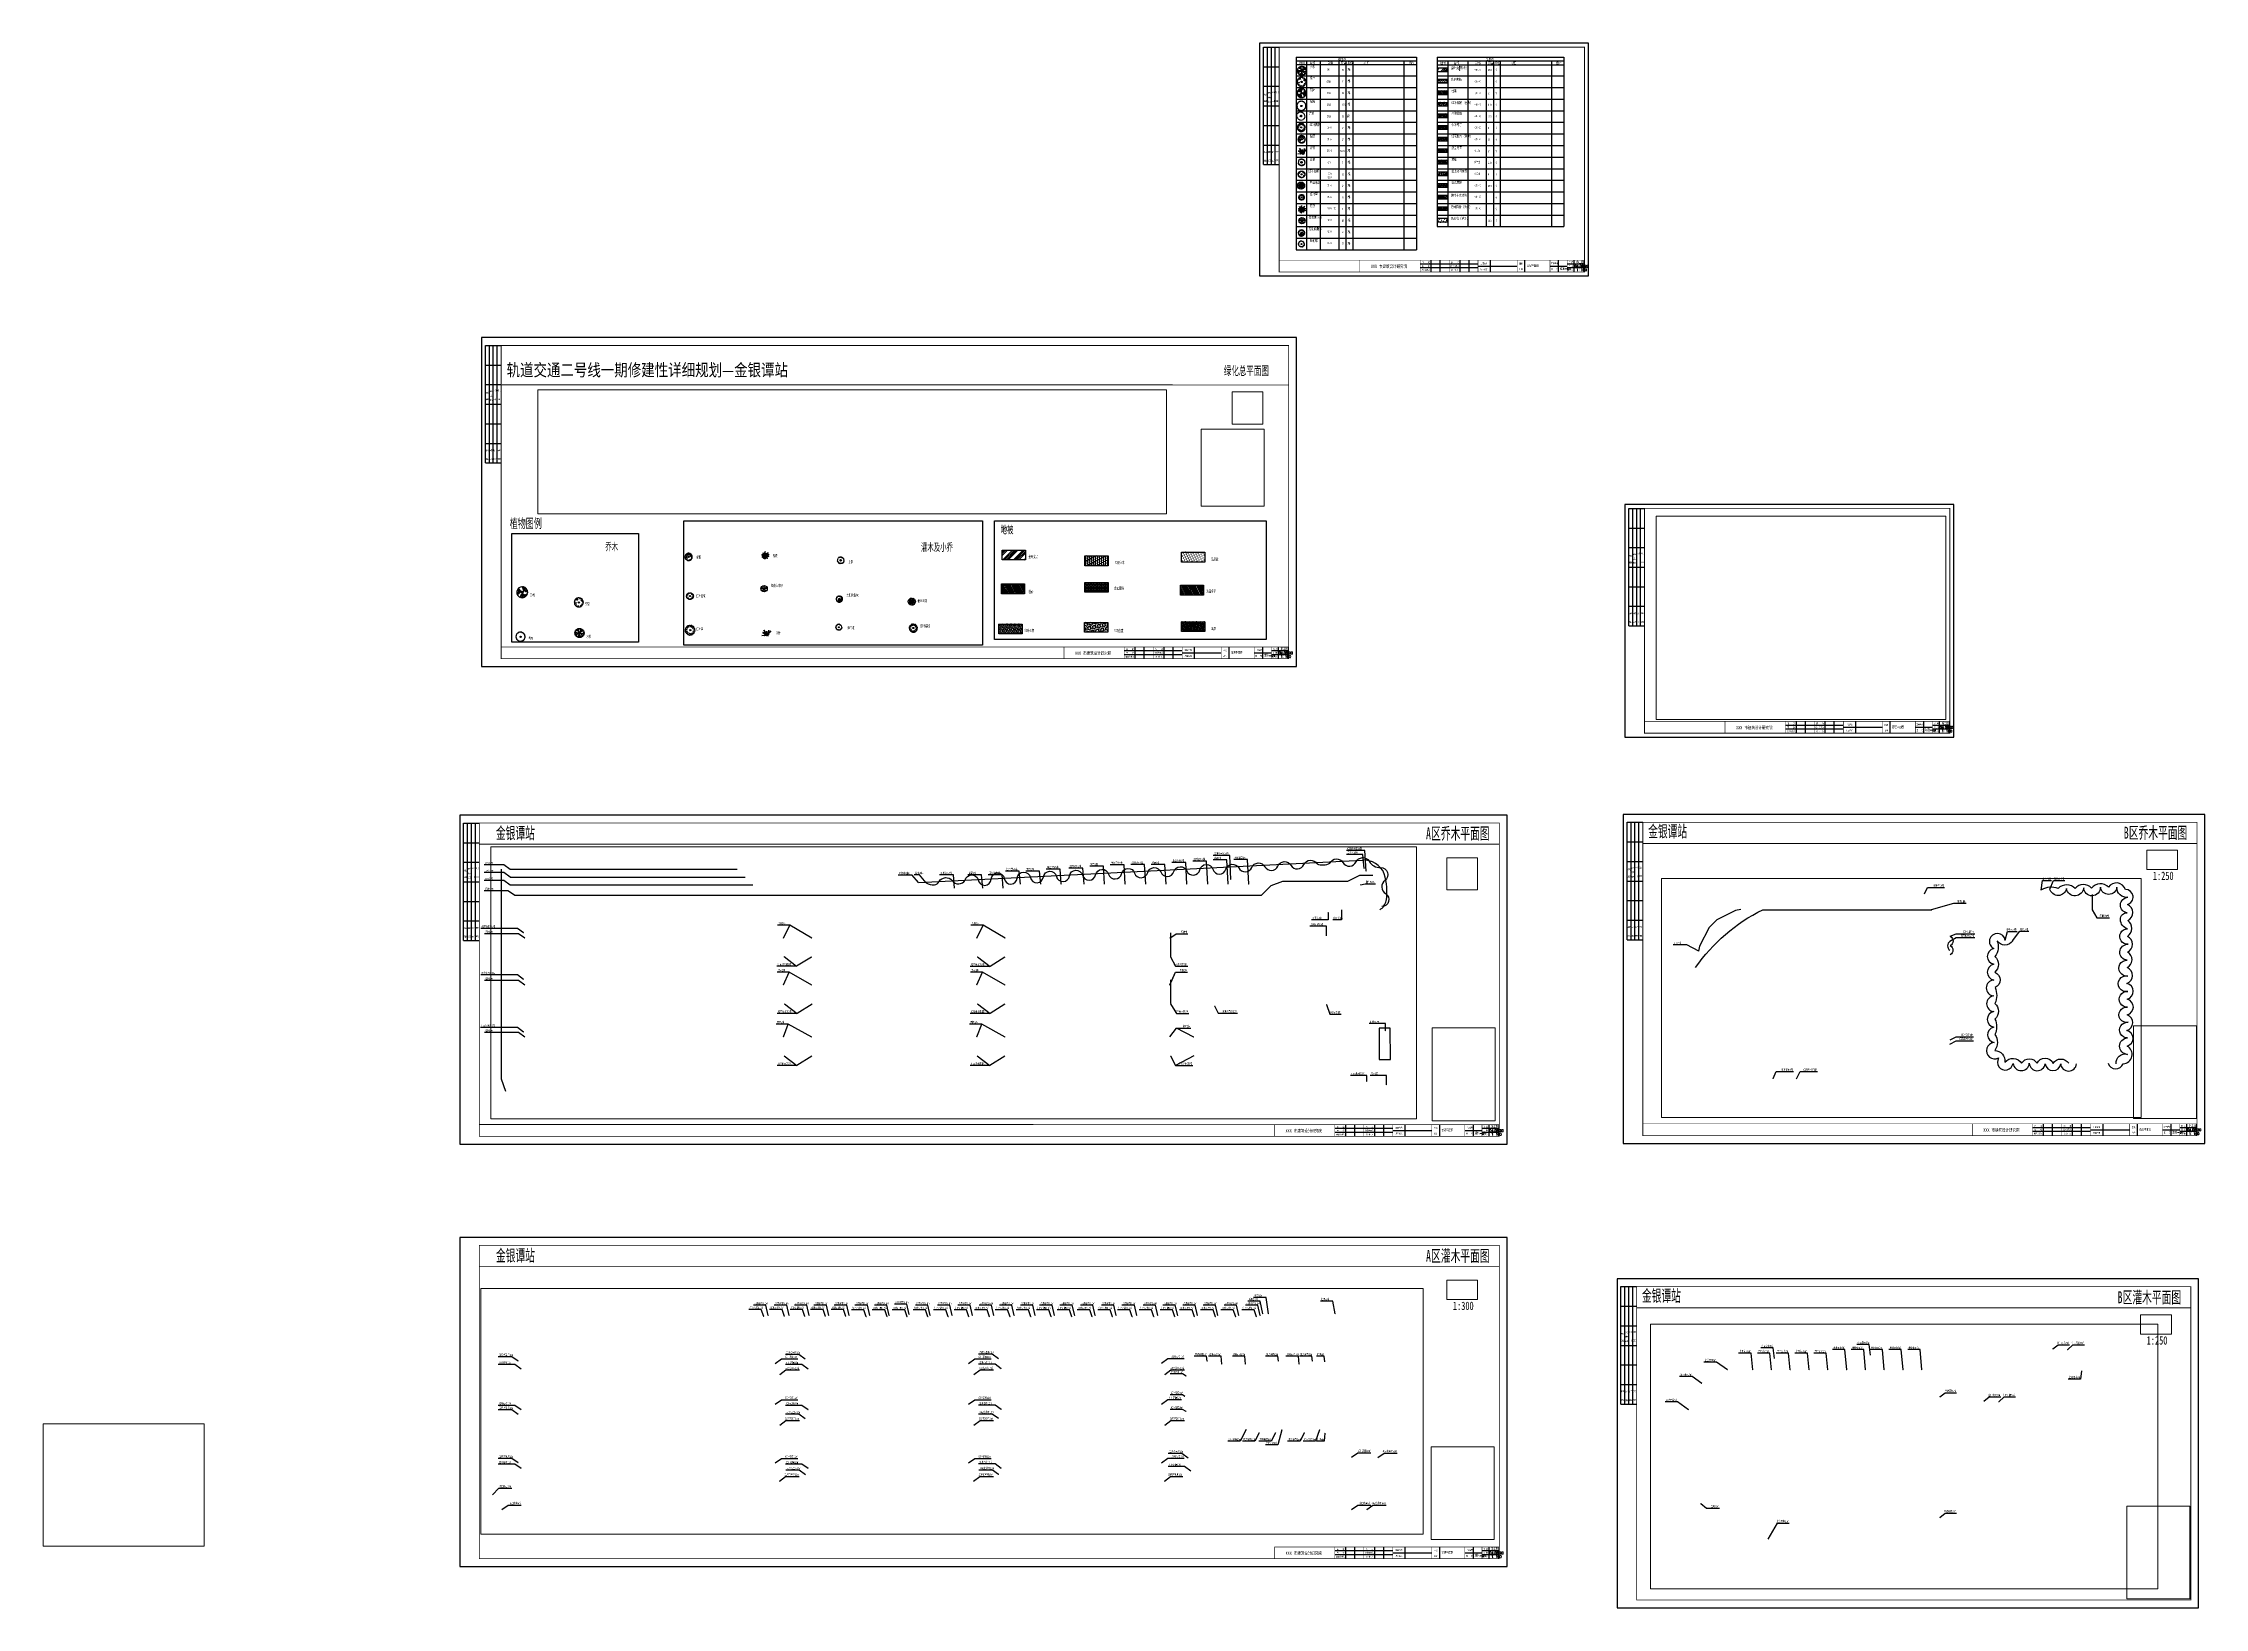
# Paper-space layout 'Layout1' of a CAD drawing. Extents: x 26 to 2787, y -59 to 1938.
import ezdxf

# ---------------------------------------------------------------- set-up
doc = ezdxf.new("R2010")
doc.units = 0
doc.header["$LTSCALE"] = 1000
doc.linetypes.add('DASH', pattern=[0.35, 0.25, -0.1])
doc.layers.get('0').update_dxf_attribs({"linetype": 'CONTINUOUS'})
for name, color, linetype in [('A绿-1', 94, 'CONTINUOUS'), ('DIM_LEAD', 3, 'CONTINUOUS'), ('PUB_TEXT', 7, 'CONTINUOUS'), ('PUB_TITLE', 4, 'CONTINUOUS'), ('PUB_WINDW', 7, 'CONTINUOUS'), ('XIAO_乔木', 94, 'CONTINUOUS'), ('停车场', 7, 'CONTINUOUS'), ('灌木', 76, 'CONTINUOUS')]:
    doc.layers.add(name, color=color, linetype=linetype)
doc.styles.add('_TCH_DIM', font='SimSun.ttf', dxfattribs={"width": 0.7})
doc.styles.add('ST', font='SimSun.ttf', dxfattribs={"width": 0.6})
doc.styles.get("Standard").update_dxf_attribs({"font": 'txt', "bigfont": 'gbcbig.shx'})
doc.styles.add('ZBBZ', font='SimSun.ttf', dxfattribs={"width": 0.7, "height": 3.5})
doc.styles.add('图框', font='SimSun.ttf')
doc.styles.add('黑体', font='simhei_0.ttf', dxfattribs={"width": 0.8})

# ---------------------------------------------------------------- blocks, each defined once
blk = doc.blocks.new('$TITLEBLK$00000095')
for p, q in [((-150, 20), (-150, 0)), ((-150, 20), (0, 20)), ((-150, 15), (-75, 15)), ((-150, 10), (-75, 10)), ((-150, 5), (-75, 5)), ((-125, 20), (-125, 0)), ((-100, 20), (-100, 0)), ((-75, 20), (-75, 0)), ((-75, 20), (-75, 0)), ((-75, 15), (0, 15)), ((-75, 10), (0, 10)), ((-75, 5), (0, 5)), ((-50, 20), (-50, 0)), ((-25, 20), (-25, 0)), ((0, 20), (0, 0))]:
    blk.add_line(p, q)
at = {"width": 0.8}
for s, p in [('建   筑', (-146.4, 15.6)), ('结   构', (-146.4, 10.9)), ('通   讯', (-146.4, 0.9)), ('电   气', (-146.4, 5.6)), ('给 排 水', (-71, 10.9)), ('暖  通', (-70.3, 15.7)), ('工   艺', (-70.3, 6.1)), ('自   控', (-70.3, 1.2))]:
    blk.add_text(s, height=3.51, dxfattribs=at).set_placement(p)
blk = doc.blocks.new('$TITLEBLK$00000187')
for p, q in [((-136, 10), (-210, 10)), ((-136, 5), (-210, 5)), ((-196, 0), (-196, 15)), ((-184.5, 0), (-184.5, 15)), ((-159, 0), (-159, 15)), ((-147.5, 0), (-147.5, 15)), ((-136, 7.5), (-86, 7.5)), ((-120, 0), (-120, 15)), ((-76, 0), (-76, 15)), ((-44, 7.5), (-22, 7.5)), ((-33, 0), (-33, 15)), ((0, 10), (-22, 10)), ((0, 5), (-22, 5)), ((-13, 0), (-13, 15)), ((0, 0), (0, 15))]:
    blk.add_line(p, q)
for points, const_width in [([(-287, 0), (-287, 15), (0, 15)], 0.8), ([(-210, 0), (-210, 15)], 0.5), ([(-173, 0), (-173, 15)], 0.5), ([(-136, 0), (-136, 15)], 0.5), ([(-86, 0), (-86, 15)], 0.5), ([(-44, 0), (-44, 15)], 0.5), ([(-22, 0), (-22, 15)], 0.5)]:
    blk.add_lwpolyline(points, dxfattribs=dict(const_width=const_width))
at = {"style": '图框', "width": 0.8}
for s, height, p in [('XXX 市建筑设计研究院', 4, (-272.9, 5.1)), ('项目负责人', 2, (-208.5, 1.4)), ('审    定', 2, (-207.5, 11.3)), ('审    核', 2, (-207.6, 6.5)), ('设计负责人', 2, (-171.6, 6.5)), ('校    对', 2, (-170.4, 11.3)), ('设 计 人', 2, (-170.3, 1.4)), ('工程名称', 2, (-132.8, 9.9)), ('项目名称', 2, (-132.8, 2.4)), ('名称', 2, (-83.3, 2.5)), ('图纸', 2, (-83.3, 9.5)), ('工程编号', 2, (-42.8, 10.1)), ('图   号', 2, (-42.5, 2.6)), ('比 例', 2, (-20.3, 1.4)), ('阶 段', 2, (-20.1, 11.3)), ('日 期', 2, (-20.3, 6.5))]:
    blk.add_text(s, height=height, dxfattribs=at).set_placement(p)
for tag, p in [('项目负责人', (-195.7, 1.1)), ('审定人', (-193.7, 10.9)), ('审核人', (-193.7, 6)), ('设计负责人', (-158.6, 6.2)), ('设计人', (-156.5, 1.2)), ('校对', (-155.5, 10.9)), ('项目名称', (-115.7, 2)), ('工程名称', (-115.7, 9.5)), ('图名', (-73.7, 6.2)), ('图号', (-31.4, 2.5)), ('日期', (-12.6, 5.8)), ('阶段', (-10.2, 10.8)), ('比例', (-10.2, 1.1))]:
    blk.add_attdef(tag, p, '', height=3)
blk = doc.blocks.new('山茶')
at = {"layer": 'XIAO_乔木'}
h = blk.add_hatch(color=4, dxfattribs=at)
edge = h.paths.add_edge_path()
edge.add_arc((0, 0), 134, 0, 360)
for p, q in [((-502, 15), (-633, -79)), ((-500, 114), (-630, 81)), ((-624, 33), (-502, 15)), ((-600, 184), (-500, 114)), ((-481, 217), (-585, 210)), ((-549, 287), (-481, 217)), ((-437, 295), (-537, 322)), ((-486, 395), (-437, 295)), ((-364, 359), (-478, 416)), ((-398, 480), (-364, 359)), ((-262, 444), (-373, 506)), ((-322, 574), (-262, 444)), ((-190, 451), (-286, 561)), ((-224, 590), (-190, 451)), ((-114, 476), (-195, 603)), ((-91, 631), (-114, 476)), ((8, 496), (-58, 653)), ((11, 660), (8, 496)), ((28, 660), (28, 496)), ((28, 496), (96, 652)), ((128, 630), (150, 474)), ((150, 474), (233, 600)), ((261, 587), (225, 448)), ((225, 448), (323, 557)), ((359, 570), (297, 440)), ((297, 440), (409, 500)), ((434, 474), (398, 353)), ((398, 353), (513, 410)), ((520, 388), (470, 289)), ((470, 289), (571, 314)), ((582, 280), (513, 211)), ((513, 211), (617, 202)), ((632, 176), (531, 107)), ((531, 107), (661, 72)), ((653, 25), (531, 8)), ((531, 8), (661, -87)), ((-619, -114), (-496, -128)), ((-496, -128), (-602, -218)), ((-592, -257), (-494, -219)), ((-494, -219), (-542, -335)), ((-518, -370), (-438, -315)), ((-438, -315), (-465, -444)), ((-440, -466), (-385, -389)), ((-385, -389), (-386, -506)), ((-365, -523), (-292, -421)), ((-292, -421), (-301, -563)), ((-269, -577), (-224, -443)), ((-224, -443), (-223, -629)), ((-187, -630), (-141, -474)), ((-141, -474), (-126, -652)), ((-90, -652), (-48, -493)), ((-48, -493), (-22, -679)), ((71, -494), (42, -680)), ((110, -654), (71, -494)), ((164, -477), (146, -654)), ((207, -632), (164, -477)), ((247, -446), (243, -632)), ((290, -580), (247, -446)), ((315, -425), (323, -567)), ((387, -528), (315, -425)), ((409, -394), (409, -511)), ((463, -472), (409, -394)), ((463, -321), (488, -451)), ((542, -377), (463, -321)), ((520, -226), (567, -343)), ((617, -265), (520, -226)), ((646, -122), (524, -135)), ((524, -135), (628, -226))]:
    blk.add_line(p, q, dxfattribs=at)
at = {"layer": 'XIAO_乔木', "color": 4}
blk.add_circle((0, 0), 134, dxfattribs=at)
for start_param, end_param in [(4.712389, 7.8539816), (1.5707963, 4.712389)]:
    blk.add_ellipse((0, 0), major_axis=(0, 36.3), ratio=0.9986773, start_param=start_param, end_param=end_param, dxfattribs=at)
blk = doc.blocks.new('苏铁')
at = {"layer": 'XIAO_乔木'}
h = blk.add_hatch(color=4, dxfattribs=at)
edge = h.paths.add_edge_path()
edge.add_arc((0, -1), 85.6, 0, 360)
at = {"layer": 'XIAO_乔木', "color": 4}
blk.add_circle((0, -1, -9827), 85.6, dxfattribs=at)
at = {"layer": 'XIAO_乔木'}
for centre, major_axis, start_param, end_param in [((-149, 1124), (1132, 57), 4.1009667, 4.7942656), ((-763, 46), (135, 7), 0.3757644, 0.8979565), ((-664, 141), (58.6, 2.9), 4.3088107, 5.3430998), ((-615, 187), (139, 7), 4.467633, 5.1423005), ((-772, -90), (274, 14), 0.5329635, 1.0142136), ((-998, -441), (712, 36), 0.6833027, 0.9063418), ((-855, 1313), (1336, 67), -1.4087324, -1.3223333), ((-747, 1287), (1336, 67), -1.4370219, -1.3210727), ((559, 987), (1132, 57), 3.453494, 4.1467911), ((-444, 513), (58.6, 2.9), 3.6613373, 4.6956264), ((-993, -590), (870, 44), 0.7094844, 0.9112096), ((-378, 520), (139, 7), 3.820159, 4.4948265), ((110, 1563), (1336, 67), 4.2269906, 4.3133896), ((-581, 497), (135, 7), -0.2717109, 0.2504812), ((-1003, -913), (1173, 59), 0.8337992, 1.0075485), ((-670, 393), (274, 14), -0.1145098, 0.3667403), ((180, 1477), (1336, 67), 4.1986953, 4.3146445), ((-1063, 250), (712, 36), 0.0358254, 0.2588645), ((253, 1404), (1336, 67), 4.1704346, 4.3163337), ((-838, -870), (1076, 54), 0.8749717, 1.0563498), ((305, 1358), (1336, 67), 4.1483421, 4.3179777), ((347, 1326), (1336, 67), 4.12803, 4.3196585), ((-1148, 128), (870, 44), 0.0620095, 0.2637364), ((-1351, -123), (1173, 59), 0.1863224, 0.3600734), ((-1193, -189), (1076, 54), 0.227498, 0.4088743), ((1029, 987), (1336, 67), 3.542115, 3.6880141), ((1014, 1089), (1336, 67), 3.5703729, 3.6863221), ((1045, 919), (1336, 67), 3.520024, 3.6896595), ((1060, 869), (1336, 67), 3.4997105, 3.691339), ((1007, 1200), (1336, 67), 3.5986586, 3.6850576), ((0, 643), (139, 7), 3.1918398, 3.8665073), ((1032, 470), (1132, 57), 2.8251755, 3.5184726), ((-58, 676), (58.6, 2.9), 3.0330193, 4.0673084), ((-713, 827), (712, 36), -0.592494, -0.3694549), ((-311, 712), (274, 14), -0.7428281, -0.261578), ((-853, 779), (870, 44), -0.5663087, -0.3645818), ((-178, 744), (135, 7), -0.9000285, -0.3778364), ((-1165, 695), (1173, 59), -0.441996, -0.268245), ((-1076, 548), (1076, 54), -0.4008187, -0.2194423), ((1008, -519), (1132, 57), 1.9228732, 2.6161704), ((537, -998), (1132, 57), 1.3207295, 2.0140266), ((1339, -293), (1336, 67), 2.5974068, 2.7890352), ((1369, -251), (1336, 67), 2.6177215, 2.7873553), ((-236, 1184), (1076, 54), -1.3031217, -1.1217453), ((937, -1000), (1336, 67), 1.995266, 2.1868945), ((1413, -196), (1336, 67), 2.639811, 2.7857118), ((-177, 1345), (1173, 59), -1.3442975, -1.1705483), ((986, -982), (1336, 67), 2.015576, 2.1852115), ((476, 1110), (1076, 54), 4.3779178, 4.5592941), ((1483, -120), (1336, 67), 2.6680677, 2.7840186), ((82, 1152), (870, 44), -1.4686095, -1.2668844), ((1053, -962), (1336, 67), 2.0376712, 2.183572), ((616, 1209), (1173, 59), 4.336743, 4.510494), ((1566, -47), (1336, 67), 2.696368, 2.7827653), ((207, 1072), (712, 36), -1.4947964, -1.2717573), ((1154, -939), (1336, 67), 2.0659227, 2.1818736), ((720, 903), (870, 44), 4.2124274, 4.4141543), ((366, 685), (274, 14), 4.6380545, 5.1193046), ((505, 398), (139, 7), 2.2895376, 2.964205), ((494, 464), (58.6, 2.9), 2.1307158, 3.1650049), ((1264, -925), (1336, 67), 2.0942106, 2.1806096), ((473, 601), (135, 7), 4.480854, 5.0030461), ((778, 766), (712, 36), 4.1862464, 4.4092855), ((690, 357), (274, 14), 4.0359114, 4.5171615), ((642, 42), (139, 7), 1.687395, 2.3620625), ((671, 103), (58.6, 2.9), 1.5285735, 2.5628626), ((730, 227), (135, 7), 3.8787109, 4.4009029), ((-781, 821), (1132, 57), -1.5539002, -0.8606014), ((-644, -411), (135, 7), 1.0040822, 1.5262742), ((-571, -527), (274, 14), 1.161284, 1.6425341), ((-620, -276), (58.6, 2.9), -1.3460568, -0.3117677), ((-548, -944), (712, 36), 1.3116187, 1.5346578), ((-608, -210), (139, 7), -1.1872326, -0.5125651), ((-456, -1061), (870, 44), 1.3378043, 1.5395294), ((-1463, 559), (1336, 67), -0.7804137, -0.6940146), ((-645, 1272), (1336, 67), -1.4652764, -1.3193774), ((-1103, 262), (1132, 57), -0.9767921, -0.283495), ((-275, -1328), (1173, 59), 1.4621164, 1.6358657), ((-575, 1267), (1336, 67), -1.4873685, -1.3177347), ((-1361, 601), (1336, 67), -0.8087028, -0.6927536), ((-316, -696), (135, 7), 1.5811891, 2.1033812), ((-523, 1267), (1336, 67), -1.5076835, -1.3160533), ((-191, -753), (274, 14), 1.7383887, 2.2196388), ((-166, -1196), (1076, 54), 1.5032898, 1.6846679), ((55, -1090), (712, 36), 1.8887256, 2.1117664), ((-1269, 650), (1336, 67), -0.8369579, -0.6910589), ((-369, -569), (58.6, 2.9), -0.7689513, 0.2653395), ((196, -1138), (870, 44), 1.9149061, 2.116633), ((-1210, 687), (1336, 67), -0.8590481, -0.6894143), ((-395, -508), (139, 7), -0.6101277, 0.0645398), ((-1168, 717), (1336, 67), -0.8793671, -0.687737), ((494, -1263), (1173, 59), 2.0392233, 2.2129743), ((513, -1093), (1076, 54), 2.0804004, 2.2617768), ((-1531, -330), (1336, 67), -0.2033037, -0.1169047), ((-1469, -238), (1336, 67), -0.231595, -0.1156458), ((-1418, -148), (1336, 67), -0.2598519, -0.1139528), ((-1389, -85), (1336, 67), -0.2819448, -0.1123093), ((-1099, -279), (1132, 57), -0.4951174, 0.1981815), ((43, -763), (135, 7), 2.0628625, 2.5850545), ((-1370, -36), (1336, 67), -0.3022574, -0.110629), ((179, -756), (274, 14), 2.2200675, 2.7013176), ((554, -941), (712, 36), 2.3704014, 2.5934405), ((701, -918), (870, 44), 2.3965843, 2.5983095), ((1023, -891), (1173, 59), 2.5208974, 2.6946484), ((961, -731), (1076, 54), 2.5620728, 2.743451), ((-63, -675), (58.6, 2.9), -0.2872744, 0.7470165), ((-725, -872), (1132, 57), 0.1332012, 0.8265001), ((-74, -1131), (1132, 57), 0.7615196, 1.4548185), ((-115, -633), (139, 7), -0.1284512, 0.5462163), ((-1204, -1002), (1336, 67), 0.278376, 0.364775), ((-1197, -667), (1336, 67), 0.1794178, 0.3710479), ((-1192, -719), (1336, 67), 0.1997333, 0.3693671), ((-1191, -892), (1336, 67), 0.2500846, 0.3660338), ((-1188, -788), (1336, 67), 0.2218245, 0.3677236), ((-577, -1243), (1336, 67), 0.807735, 0.9993651), ((264, -1345), (1336, 67), 1.4360545, 1.6276846), ((-542, -1282), (1336, 67), 0.8280494, 0.9976832), ((1207, -26), (1076, 54), 3.1903916, 3.3717697), ((-498, -1336), (1336, 67), 0.8501427, 0.9960417), ((315, -1356), (1336, 67), 1.4563703, 1.6260041), ((1351, -119), (1173, 59), 3.1492163, 3.3229673), ((992, 688), (1076, 54), 3.8187113, 4.0000894), ((-440, -1421), (1336, 67), 0.8784001, 0.9943493), ((1107, -330), (870, 44), 3.024905, 3.2266302), ((383, -1374), (1336, 67), 1.4784616, 1.6243607), ((1163, 698), (1173, 59), 3.7775371, 3.9512881), ((1001, -435), (712, 36), 2.9987197, 3.2217588), ((-386, -1518), (1336, 67), 0.9067005, 0.9930995), ((589, -506), (274, 14), 2.8483844, 3.3296345), ((279, -579), (139, 7), 0.4998662, 1.1745337), ((480, -1408), (1336, 67), 1.5067184, 1.6226676), ((483, -592), (135, 7), 2.6911832, 3.2133753), ((1090, 383), (870, 44), 3.6532243, 3.8549494), ((346, -584), (58.6, 2.9), 0.341046, 1.3753369), ((580, -1455), (1336, 67), 1.5350099, 1.621409), ((1066, 236), (712, 36), 3.6270386, 3.8500778), ((774, -63), (274, 14), 3.4767041, 3.9579542), ((566, -305), (139, 7), 1.1281861, 1.8028536), ((623, -269), (58.6, 2.9), 0.969362, 2.0036529), ((739, -195), (135, 7), 3.3195007, 3.8416927)]:
    blk.add_ellipse(centre, major_axis=major_axis, ratio=0.9999999, start_param=start_param, end_param=end_param, dxfattribs=at)
blk = doc.blocks.new('红檵木球')
at = {"layer": 'XIAO_乔木'}
h = blk.add_hatch(color=4, dxfattribs=at)
edge = h.paths.add_edge_path()
edge.add_arc((0, 4), 107, 0, 360)
at = {"layer": 'XIAO_乔木', "color": 4}
blk.add_circle((0, 4), 107, dxfattribs=at)
at = {"layer": 'XIAO_乔木', "color": 244}
for major_axis, start_param, end_param in [((0, 514), -1.5707963, 4.712389), ((0, 411), 0.9424778, 1.5707963), ((0, 308), 0.9424778, 1.5707963), ((0, 206), 0.9424778, 1.5707963), ((0, 411), -0.3141593, 0.3141593), ((0, 103), 0.9424778, 1.5707964), ((0, 308), -0.3141593, 0.3141593), ((0, 206), -0.3141593, 0.3141593), ((0, 103), -0.3141593, 0.3141593), ((0, 4.11), 4.7123882, 10.9955735), ((0, 103), 4.7123889, 5.3407075), ((0, 206), -1.5707963, -0.9424778), ((0, 308), 4.712389, 5.3407075), ((0, 411), -1.5707963, -0.9424778), ((0, 411), 2.1991149, 2.8274334), ((0, 308), 2.1991149, 2.8274334), ((0, 206), 2.1991149, 2.8274334), ((0, 103), 3.4557519, 4.0840704), ((0, 206), 3.4557519, 4.0840704), ((0, 308), 3.4557519, 4.0840704), ((0, 411), 3.4557519, 4.0840704)]:
    blk.add_ellipse((0, 4), major_axis=major_axis, ratio=0.9999761, start_param=start_param, end_param=end_param, dxfattribs=at)
at = {"layer": 'XIAO_乔木'}
blk.add_ellipse((0, 4), major_axis=(0, 103), ratio=0.9999761, start_param=2.1991149, end_param=2.8274334, dxfattribs=at)
blk = doc.blocks.new('含笑球')
at = {"layer": 'XIAO_乔木'}
h = blk.add_hatch(color=4, dxfattribs=at)
edge = h.paths.add_edge_path()
edge.add_arc((0, 0), 107, 0, 360)
at = {"layer": 'XIAO_乔木', "linetype": 'CONTINUOUS'}
for p, q in [((-532, -28), (-434, 26)), ((-532, 10), (-440, -22)), ((-526, 78), (-429, 129)), ((-526, 110), (-434, 78)), ((-475, 24), (-488, -36)), ((-470, 124), (-486, 70)), ((-480, 221), (-383, 270)), ((-480, 257), (-388, 224)), ((-475, 156), (-378, 208)), ((-475, 189), (-383, 162)), ((-429, 267), (-440, 211)), ((-434, 276), (-337, 330)), ((-434, 313), (-342, 281)), ((-424, 202), (-434, 148)), ((-383, 327), (-396, 267)), ((-383, 322), (-288, 373)), ((-383, 354), (-291, 327)), ((-334, 368), (-342, 313)), ((-337, 362), (-242, 419)), ((-337, 400), (-245, 368)), ((-302, 433), (-204, 481)), ((-302, 465), (-210, 435)), ((-283, 414), (-296, 354)), ((-269, 408), (-172, 460)), ((-269, 446), (-177, 414)), ((-245, 479), (-258, 422)), ((-218, 454), (-231, 400)), ((-191, 451), (-93, 506)), ((-191, 487), (-99, 454)), ((-139, 500), (-150, 446)), ((-149, -13), (-52, 39)), ((-149, 20), (-57, -13)), ((-120, 468), (-26, 524)), ((-120, 506), (-28, 473)), ((-93, 33), (-106, -21)), ((-66, 519), (-80, 460)), ((-40, 74), (57, 125)), ((-40, 107), (52, 74)), ((-29, 5), (68, 56)), ((-29, 38), (63, 5)), ((-15, 479), (80, 533)), ((-15, 514), (77, 481)), ((17, 120), (3, 66)), ((12, 435), (107, 487)), ((12, 468), (104, 441)), ((28, 51), (14, -3)), ((39, 527), (26, 468)), ((61, 481), (47, 427)), ((58, 118), (156, 169)), ((58, 150), (150, 118)), ((85, 468), (183, 524)), ((85, 506), (177, 473)), ((115, 164), (101, 110)), ((137, 519), (126, 460)), ((145, 433), (242, 481)), ((145, 465), (237, 435)), ((199, 479), (186, 422)), ((207, 372), (305, 424)), ((207, 405), (299, 372)), ((223, 422), (321, 473)), ((223, 454), (315, 427)), ((264, 418), (250, 364)), ((275, 468), (259, 414)), ((266, 321), (364, 372)), ((266, 353), (358, 321)), ((305, 221), (402, 270)), ((305, 257), (397, 224)), ((323, 367), (309, 313)), ((321, 276), (416, 330)), ((321, 313), (410, 281)), ((334, 97), (429, 151)), ((334, 132), (426, 102)), ((334, -41), (429, 10)), ((356, 267), (343, 211)), ((343, 162), (440, 211)), ((343, 194), (434, 165)), ((351, 243), (448, 294)), ((351, 276), (443, 248)), ((370, 327), (356, 267)), ((388, 148), (375, 86)), ((388, 5), (375, -49)), ((397, 208), (383, 151)), ((407, 289), (394, 235)), ((394, 194), (489, 248)), ((394, 229), (486, 197)), ((394, 24), (489, 78)), ((394, 59), (486, 26)), ((407, -28), (502, 24)), ((407, 5), (499, -22)), ((416, 96), (511, 147)), ((416, 134), (508, 101)), ((443, 243), (429, 183)), ((443, 72), (429, 13)), ((456, 18), (443, -36)), ((470, 142), (457, 88)), ((-513, -112), (-415, -55)), ((-513, -74), (-421, -106)), ((-480, -174), (-383, -120)), ((-480, -139), (-388, -171)), ((-475, -225), (-378, -174)), ((-475, -193), (-383, -220)), ((-456, -60), (-470, -114)), ((-429, -125), (-440, -185)), ((-424, -179), (-434, -233)), ((-434, -293), (-337, -239)), ((-434, -258), (-337, -290)), ((-378, -244), (-394, -298)), ((-388, -350), (-291, -293)), ((-388, -312), (-296, -344)), ((-337, -298), (-348, -358)), ((-342, -385), (-245, -336)), ((-342, -352), (-250, -385)), ((-291, -339), (-304, -396)), ((-256, -442), (-158, -385)), ((-256, -404), (-164, -436)), ((-223, -385), (-126, -331)), ((-223, -350), (-131, -382)), ((-204, -390), (-218, -450)), ((-203, -202), (-106, -151)), ((-203, -170), (-111, -202)), ((-166, -336), (-183, -390)), ((-177, -482), (-80, -428)), ((-177, -444), (-85, -477)), ((-147, -156), (-160, -210)), ((-152, -144), (-55, -93)), ((-152, -111), (-60, -144)), ((-150, -428), (-53, -377)), ((-150, -390), (-58, -423)), ((-126, -431), (-139, -488)), ((-120, -396), (-26, -344)), ((-120, -363), (-28, -390)), ((-96, -98), (-109, -152)), ((-93, -382), (-107, -436)), ((-93, -509), (1, -461)), ((-93, -477), (-1, -507)), ((-66, -350), (-80, -404)), ((-62, -162), (36, -111)), ((-62, -130), (31, -162)), ((-58, -469), (39, -415)), ((-58, -431), (39, -463)), ((-45, -463), (-58, -520)), ((-53, -382), (45, -325)), ((-53, -344), (39, -377)), ((-5, -116), (-18, -170)), ((-1, -417), (-15, -477)), ((1, -331), (-12, -385)), ((-1, -277), (91, -304)), ((7, -409), (104, -358)), ((7, -377), (99, -404)), ((20, -477), (118, -423)), ((20, -442), (112, -474)), ((47, -263), (39, -317)), ((58, -363), (45, -417)), ((72, -428), (58, -482)), ((58, -507), (153, -455)), ((58, -474), (150, -501)), ((83, -290), (180, -238)), ((83, -252), (175, -284)), ((85, -409), (183, -358)), ((85, -377), (177, -404)), ((112, -461), (99, -515)), ((104, -350), (199, -293)), ((104, -312), (196, -344)), ((134, -244), (121, -298)), ((137, -363), (126, -417)), ((131, -442), (229, -385)), ((131, -404), (223, -436)), ((153, -298), (139, -358)), ((164, -371), (259, -317)), ((164, -336), (256, -369)), ((183, -390), (169, -450)), ((177, -293), (275, -239)), ((177, -258), (269, -290)), ((195, -232), (290, -181)), ((195, -200), (288, -227)), ((218, -323), (204, -382)), ((229, -244), (218, -298)), ((244, -186), (236, -240)), ((237, -396), (334, -344)), ((237, -363), (329, -390)), ((242, -155), (337, -106)), ((242, -120), (334, -152)), ((253, -283), (350, -231)), ((253, -250), (345, -277)), ((268, -78), (365, -24)), ((268, -43), (360, -75)), ((291, -350), (278, -404)), ((296, -112), (283, -166)), ((288, -331), (383, -279)), ((288, -293), (380, -325)), ((304, -237), (291, -294)), ((302, -233), (397, -185)), ((302, -201), (394, -231)), ((324, -29), (311, -89)), ((321, -106), (416, -49)), ((321, -68), (410, -101)), ((337, -285), (324, -339)), ((334, -9), (426, -36)), ((351, -187), (337, -244)), ((337, -290), (434, -233)), ((337, -252), (429, -285)), ((348, -185), (443, -128)), ((348, -147), (440, -179)), ((370, -55), (356, -112)), ((356, -231), (453, -179)), ((356, -198), (448, -225)), ((394, -239), (380, -293)), ((388, -95), (486, -41)), ((388, -60), (480, -93)), ((402, -133), (388, -193)), ((410, -185), (397, -239)), ((402, -160), (499, -112)), ((402, -125), (494, -155)), ((440, -47), (426, -106)), ((453, -112), (440, -171))]:
    blk.add_line(p, q, dxfattribs=at)
at = {"layer": 'XIAO_乔木', "color": 4}
blk.add_circle((0, 0), 107, dxfattribs=at)
blk = doc.blocks.new('石楠')
at = {"layer": 'XIAO_乔木'}
h = blk.add_hatch(color=4, dxfattribs=at)
edge = h.paths.add_edge_path()
edge.add_arc((0, 0), 166, 0, 360)
for p, q in [((-1091, -17), (-1084, 16)), ((-1054, 239), (-1085, 24)), ((-1084, 16), (-1070, 57)), ((-1082, 41), (-1072, 51)), ((-1078, 70), (-996, 152)), ((-1077, 40), (-1070, 57)), ((-1074, 99), (-1006, 167)), ((-1070, 128), (-1037, 160)), ((-1070, 57), (-1062, 69)), ((-1066, 156), (-1051, 171)), ((-1062, 185), (-1055, 191)), ((-1062, 69), (-1056, 77)), ((-1058, 214), (-1055, 216)), ((-1057, 207), (-1056, 217)), ((-1057, 198), (-1057, 207)), ((-1056, 191), (-1057, 198)), ((-1056, 227), (-1054, 239)), ((-1055, 184), (-1056, 227)), ((-1056, 217), (-1056, 227)), ((-1056, 77), (-1049, 81)), ((-1054, 178), (-1055, 184)), ((-1054, 239), (-1052, 251)), ((-1052, 173), (-1054, 178)), ((-1052, 251), (-1049, 264)), ((-1051, 169), (-1052, 173)), ((-1049, 166), (-1051, 169)), ((-1049, 264), (-1046, 277)), ((-1047, 163), (-1049, 166)), ((-1049, 81), (-1042, 84)), ((-1044, 162), (-1047, 163)), ((-1046, 277), (-1042, 291)), ((-1042, 161), (-1044, 162)), ((-1042, 291), (-1038, 305)), ((-1039, 160), (-1042, 161)), ((-1042, 84), (-1036, 86)), ((-1036, 161), (-1039, 160)), ((-1038, 305), (-1033, 319)), ((-1038, 85), (-998, 126)), ((-1033, 161), (-1036, 161)), ((-1036, 86), (-1030, 88)), ((-1033, 319), (-1028, 333)), ((-1030, 162), (-1033, 161)), ((-1026, 164), (-1030, 162)), ((-1030, 88), (-1025, 90)), ((-1028, 333), (-1022, 347)), ((-1022, 165), (-1026, 164)), ((-1025, 90), (-1019, 93)), ((-1022, 347), (-1016, 361)), ((-1018, 166), (-1022, 165)), ((-1019, 93), (-1015, 97)), ((-1014, 167), (-1018, 166)), ((-1016, 361), (-1010, 374)), ((-1015, 97), (-1010, 101)), ((-1010, 168), (-1014, 167)), ((-1010, 374), (-1004, 387)), ((-1006, 168), (-1010, 168)), ((-1010, 101), (-1006, 106)), ((-1003, 166), (-1006, 168)), ((-1006, 106), (-1003, 111)), ((-1004, 387), (-998, 399)), ((-1000, 164), (-1003, 166)), ((-1003, 111), (-1000, 117)), ((-998, 160), (-1000, 164)), ((-1000, 117), (-998, 123)), ((-998, 399), (-992, 410)), ((-997, 155), (-998, 160)), ((-998, 123), (-997, 130)), ((-996, 150), (-997, 155)), ((-997, 130), (-996, 137)), ((-996, 143), (-996, 150)), ((-996, 137), (-996, 143)), ((-992, 410), (-986, 421)), ((-986, 421), (-981, 431)), ((-981, 431), (-976, 439)), ((-976, 439), (-972, 447)), ((-972, 447), (-968, 454)), ((-968, 454), (-964, 459)), ((-964, 459), (-960, 464)), ((-960, 464), (-956, 468)), ((-956, 468), (-951, 472)), ((-951, 472), (-945, 475)), ((-945, 475), (-939, 477)), ((-939, 477), (-932, 478)), ((-932, 478), (-924, 479)), ((-924, 479), (-916, 479)), ((-916, 479), (-908, 478)), ((-908, 478), (-901, 475)), ((-901, 475), (-894, 472)), ((-894, 472), (-888, 468)), ((-888, 468), (-883, 463)), ((-885, 587), (-884, 594)), ((-885, 580), (-885, 587)), ((-884, 575), (-885, 580)), ((-884, 594), (-882, 602)), ((-883, 569), (-884, 575)), ((-880, 564), (-883, 569)), ((-883, 463), (-879, 456)), ((-882, 602), (-879, 610)), ((-877, 560), (-880, 564)), ((-879, 610), (-874, 619)), ((-879, 456), (-876, 449)), ((-873, 555), (-877, 560)), ((-876, 449), (-874, 441)), ((-874, 619), (-869, 628)), ((-874, 441), (-872, 432)), ((-869, 550), (-873, 555)), ((-872, 432), (-871, 423)), ((-871, 423), (-870, 414)), ((-870, 414), (-869, 405)), ((-869, 628), (-863, 638)), ((-864, 545), (-869, 550)), ((-869, 405), (-868, 396)), ((-868, 396), (-868, 387)), ((-868, 387), (-867, 378)), ((-867, 378), (-865, 370)), ((-865, 370), (-863, 362)), ((-859, 539), (-864, 545)), ((-863, 638), (-856, 648)), ((-863, 362), (-860, 355)), ((-860, 355), (-856, 349)), ((-854, 533), (-859, 539)), ((-856, 648), (-848, 658)), ((-856, 349), (-851, 343)), ((-848, 527), (-854, 533)), ((-851, 343), (-844, 338)), ((-848, 658), (-839, 669)), ((-842, 520), (-848, 527)), ((-844, 338), (-836, 333)), ((-836, 514), (-842, 520)), ((-839, 669), (-829, 679)), ((-830, 508), (-836, 514)), ((-836, 333), (-827, 330)), ((-824, 503), (-830, 508)), ((-829, 679), (-819, 690)), ((-827, 330), (-818, 328)), ((-817, 497), (-824, 503)), ((-819, 690), (-808, 701)), ((-818, 328), (-809, 327)), ((-810, 493), (-817, 497)), ((-803, 489), (-810, 493)), ((-809, 327), (-799, 327)), ((-808, 701), (-796, 712)), ((-796, 486), (-803, 489)), ((-799, 327), (-791, 329)), ((-796, 712), (-784, 723)), ((-789, 484), (-796, 486)), ((-791, 329), (-783, 331)), ((-782, 483), (-789, 484)), ((-784, 723), (-772, 735)), ((-783, 331), (-776, 336)), ((-775, 482), (-782, 483)), ((-776, 336), (-770, 341)), ((-767, 484), (-775, 482)), ((-772, 735), (-760, 746)), ((-770, 341), (-765, 348)), ((-760, 486), (-767, 484)), ((-765, 348), (-760, 355)), ((-760, 746), (-748, 758)), ((-753, 490), (-760, 486)), ((-760, 355), (-754, 363)), ((-754, 363), (-749, 371)), ((-745, 495), (-753, 490)), ((-749, 371), (-742, 379)), ((-748, 758), (-736, 769)), ((-738, 500), (-745, 495)), ((-742, 379), (-734, 387)), ((-731, 507), (-738, 500)), ((-736, 769), (-724, 781)), ((-734, 387), (-725, 394)), ((-723, 514), (-731, 507)), ((-725, 394), (-715, 401)), ((-724, 781), (-712, 792)), ((-716, 521), (-723, 514)), ((-708, 528), (-716, 521)), ((-715, 401), (-704, 407)), ((-712, 792), (-700, 802)), ((-700, 535), (-708, 528)), ((-704, 407), (-692, 414)), ((-700, 802), (-688, 811)), ((-692, 541), (-700, 535)), ((-684, 547), (-692, 541)), ((-692, 414), (-681, 422)), ((-688, 811), (-677, 819)), ((-676, 551), (-684, 547)), ((-681, 422), (-671, 430)), ((-677, 819), (-666, 826)), ((-669, 555), (-676, 551)), ((-671, 430), (-661, 439)), ((-662, 556), (-669, 555)), ((-666, 826), (-655, 831)), ((-655, 556), (-662, 556)), ((-661, 439), (-653, 450)), ((-655, 831), (-645, 836)), ((-650, 553), (-655, 556)), ((-653, 450), (-647, 463)), ((-645, 548), (-650, 553)), ((-647, 463), (-642, 476)), ((-645, 836), (-635, 839)), ((-641, 540), (-645, 548)), ((-642, 476), (-639, 490)), ((-639, 529), (-641, 540)), ((-637, 517), (-639, 529)), ((-639, 490), (-637, 504)), ((-637, 504), (-637, 517)), ((-635, 839), (-625, 842)), ((-625, 842), (-616, 844)), ((-616, 844), (-607, 847)), ((-607, 847), (-599, 850)), ((-599, 850), (-591, 854)), ((-591, 854), (-584, 858)), ((-584, 858), (-578, 864)), ((-578, 864), (-572, 870)), ((-572, 870), (-566, 877)), ((-566, 877), (-561, 884)), ((-561, 884), (-556, 891)), ((-556, 891), (-551, 898)), ((-551, 898), (-546, 904)), ((-546, 904), (-541, 910)), ((-541, 910), (-536, 915)), ((-536, 915), (-531, 920)), ((-531, 920), (-525, 925)), ((-525, 925), (-518, 929)), ((-518, 929), (-511, 934)), ((-511, 934), (-503, 938)), ((-503, 938), (-494, 943)), ((-494, 943), (-484, 948)), ((-484, 948), (-472, 953)), ((-472, 953), (-461, 958)), ((-461, 958), (-448, 964)), ((-448, 964), (-436, 969)), ((-436, 969), (-425, 973)), ((-425, 973), (-413, 977)), ((-413, 977), (-403, 980)), ((-403, 980), (-394, 983)), ((-394, 983), (-386, 985)), ((-386, 985), (-379, 987)), ((-379, 987), (-373, 988)), ((-373, 988), (-367, 988)), ((-366, 919), (-368, 913)), ((-368, 913), (-368, 907)), ((-368, 907), (-368, 902)), ((-368, 902), (-366, 898)), ((-367, 988), (-362, 989)), ((-364, 925), (-366, 919)), ((-366, 898), (-364, 894)), ((-361, 932), (-364, 925)), ((-364, 894), (-360, 891)), ((-362, 989), (-358, 989)), ((-358, 939), (-361, 932)), ((-360, 891), (-354, 888)), ((-358, 989), (-354, 989)), ((-355, 947), (-358, 939)), ((-351, 954), (-355, 947)), ((-354, 989), (-351, 989)), ((-354, 888), (-348, 886)), ((-351, 989), (-348, 988)), ((-348, 960), (-351, 954)), ((-348, 988), (-345, 988)), ((-345, 967), (-348, 960)), ((-348, 886), (-340, 884)), ((-345, 988), (-343, 987)), ((-343, 972), (-345, 967)), ((-343, 987), (-341, 986)), ((-341, 977), (-343, 972)), ((-341, 986), (-341, 984)), ((-341, 984), (-341, 981)), ((-341, 981), (-341, 977)), ((-340, 884), (-331, 883)), ((-331, 883), (-322, 884)), ((-322, 884), (-312, 884)), ((-312, 884), (-303, 886)), ((-303, 886), (-295, 889)), ((-295, 889), (-288, 893)), ((-288, 893), (-282, 897)), ((-282, 897), (-277, 903)), ((-277, 903), (-272, 909)), ((-272, 909), (-268, 915)), ((-268, 915), (-265, 922)), ((-265, 922), (-261, 928)), ((-261, 928), (-256, 933)), ((-256, 933), (-250, 938)), ((-250, 938), (-244, 942)), ((-244, 942), (-236, 945)), ((-236, 945), (-228, 947)), ((-228, 947), (-218, 949)), ((-218, 949), (-209, 951)), ((-209, 951), (-199, 954)), ((-199, 954), (-189, 956)), ((-189, 956), (-179, 959)), ((-179, 959), (-169, 963)), ((-169, 963), (-160, 968)), ((-160, 968), (-152, 974)), ((-152, 974), (-144, 980)), ((-144, 980), (-138, 986)), ((-138, 986), (-132, 992)), ((-132, 992), (-128, 999)), ((-128, 1039), (-126, 1042)), ((-128, 1036), (-128, 1039)), ((-128, 1032), (-128, 1036)), ((-127, 1027), (-128, 1032)), ((-128, 999), (-125, 1005)), ((-125, 1022), (-127, 1027)), ((-126, 1042), (-122, 1044)), ((-125, 1017), (-125, 1022)), ((-124, 1011), (-125, 1017)), ((-125, 1005), (-124, 1011)), ((-122, 1044), (-116, 1045)), ((-116, 1045), (-109, 1047)), ((-109, 1047), (-101, 1048)), ((-101, 1048), (-92, 1048)), ((-92, 1048), (-82, 1049)), ((-82, 1049), (-72, 1050)), ((-72, 1050), (-63, 1051)), ((-63, 1051), (-53, 1053)), ((-53, 1053), (-45, 1055)), ((-45, 1055), (-37, 1056)), ((-37, 1056), (-29, 1058)), ((-29, 1058), (-24, 1060)), ((-24, 1060), (-19, 1061)), ((-19, 1061), (-16, 1062)), ((-17, 1062), (15, 1055)), ((-16, 1062), (-15, 1062)), ((15, 1055), (39, 1047)), ((39, 1047), (57, 1040)), ((57, 1040), (69, 1033)), ((69, 1033), (76, 1026)), ((76, 1026), (81, 1019)), ((81, 1019), (83, 1013)), ((83, 1013), (85, 1007)), ((85, 1007), (87, 1001)), ((87, 1001), (90, 995)), ((90, 995), (93, 990)), ((93, 990), (96, 985)), ((96, 985), (101, 981)), ((101, 981), (105, 977)), ((105, 977), (110, 974)), ((110, 974), (116, 971)), ((116, 971), (123, 969)), ((123, 969), (129, 967)), ((129, 967), (136, 966)), ((136, 966), (143, 966)), ((143, 966), (149, 966)), ((149, 966), (155, 967)), ((155, 967), (160, 969)), ((160, 1013), (161, 1015)), ((160, 1010), (160, 1013)), ((160, 1007), (160, 1010)), ((161, 1004), (160, 1007)), ((160, 969), (163, 971)), ((161, 1015), (163, 1017)), ((162, 1000), (161, 1004)), ((163, 996), (162, 1000)), ((163, 1017), (165, 1019)), ((165, 992), (163, 996)), ((163, 971), (166, 974)), ((165, 1019), (168, 1021)), ((166, 988), (165, 992)), ((167, 984), (166, 988)), ((166, 974), (167, 977)), ((167, 981), (167, 984)), ((167, 977), (167, 981)), ((168, 1021), (172, 1023)), ((172, 1023), (177, 1025)), ((177, 1025), (183, 1026)), ((183, 1026), (190, 1027)), ((190, 1027), (198, 1027)), ((198, 1027), (207, 1027)), ((207, 1027), (216, 1027)), ((216, 1027), (227, 1026)), ((227, 1026), (238, 1025)), ((238, 1025), (250, 1023)), ((250, 1023), (263, 1020)), ((263, 1020), (277, 1017)), ((277, 1017), (290, 1013)), ((290, 1013), (304, 1009)), ((304, 1009), (318, 1004)), ((318, 1004), (333, 999)), ((327, 789), (326, 779)), ((326, 779), (327, 770)), ((330, 798), (327, 789)), ((327, 770), (328, 761)), ((328, 761), (331, 753)), ((333, 807), (330, 798)), ((331, 753), (335, 747)), ((333, 999), (346, 993)), ((337, 815), (333, 807)), ((335, 747), (341, 741)), ((342, 822), (337, 815)), ((341, 741), (348, 735)), ((348, 827), (342, 822)), ((346, 993), (360, 987)), ((355, 831), (348, 827)), ((348, 735), (355, 730)), ((362, 834), (355, 831)), ((355, 730), (363, 725)), ((360, 987), (373, 981)), ((370, 836), (362, 834)), ((363, 725), (371, 719)), ((378, 837), (370, 836)), ((371, 719), (379, 713)), ((373, 981), (386, 974)), ((386, 838), (378, 837)), ((379, 713), (386, 705)), ((386, 974), (398, 968)), ((395, 839), (386, 838)), ((386, 705), (393, 696)), ((393, 696), (400, 685)), ((404, 839), (395, 839)), ((398, 968), (410, 962)), ((400, 685), (407, 674)), ((413, 840), (404, 839)), ((407, 674), (414, 663)), ((410, 962), (421, 957)), ((423, 841), (413, 840)), ((414, 663), (421, 652)), ((421, 957), (430, 952)), ((421, 652), (429, 641)), ((432, 843), (423, 841)), ((429, 641), (439, 632)), ((430, 952), (439, 947)), ((440, 844), (432, 843)), ((439, 947), (446, 943)), ((439, 632), (450, 624)), ((448, 847), (440, 844)), ((446, 943), (453, 939)), ((456, 850), (448, 847)), ((450, 624), (462, 617)), ((453, 939), (459, 935)), ((462, 854), (456, 850)), ((459, 935), (464, 931)), ((468, 859), (462, 854)), ((462, 617), (475, 613)), ((464, 931), (468, 926)), ((468, 926), (471, 921)), ((472, 865), (468, 859)), ((471, 921), (474, 916)), ((475, 872), (472, 865)), ((474, 916), (476, 909)), ((477, 879), (475, 872)), ((475, 613), (489, 609)), ((476, 909), (478, 902)), ((478, 887), (477, 879)), ((478, 902), (478, 895)), ((478, 895), (478, 887)), ((482, 753), (483, 760)), ((482, 745), (482, 753)), ((483, 738), (482, 745)), ((483, 760), (485, 767)), ((485, 731), (483, 738)), ((485, 767), (488, 774)), ((489, 723), (485, 731)), ((488, 774), (492, 781)), ((494, 716), (489, 723)), ((489, 609), (503, 608)), ((492, 781), (497, 788)), ((500, 709), (494, 716)), ((497, 788), (502, 794)), ((506, 701), (500, 709)), ((502, 794), (508, 801)), ((503, 608), (517, 608)), ((513, 694), (506, 701)), ((508, 801), (514, 807)), ((520, 686), (513, 694)), ((514, 807), (520, 813)), ((517, 608), (529, 609)), ((520, 813), (526, 819)), ((527, 679), (520, 686)), ((526, 819), (532, 824)), ((534, 671), (527, 679)), ((529, 609), (539, 612)), ((532, 824), (538, 830)), ((541, 663), (534, 671)), ((538, 830), (544, 835)), ((539, 612), (547, 615)), ((546, 655), (541, 663)), ((544, 835), (549, 839)), ((551, 647), (546, 655)), ((547, 615), (553, 620)), ((549, 839), (554, 844)), ((554, 639), (551, 647)), ((553, 620), (555, 626)), ((554, 844), (559, 847)), ((556, 632), (554, 639)), ((555, 626), (556, 632)), ((559, 847), (564, 851)), ((564, 851), (569, 853)), ((569, 853), (574, 855)), ((574, 855), (580, 856)), ((580, 856), (586, 856)), ((586, 856), (593, 855)), ((593, 855), (601, 852)), ((601, 852), (610, 849)), ((610, 849), (618, 845)), ((618, 845), (628, 840)), ((628, 840), (638, 834)), ((638, 834), (648, 826)), ((648, 826), (658, 818)), ((658, 818), (668, 809)), ((668, 809), (679, 800)), ((679, 800), (690, 789)), ((690, 789), (701, 778)), ((701, 778), (712, 767)), ((712, 767), (723, 755)), ((723, 755), (734, 743)), ((734, 743), (746, 731)), ((746, 731), (757, 719)), ((757, 719), (769, 706)), ((769, 706), (780, 694)), ((780, 694), (791, 682)), ((791, 682), (801, 671)), ((801, 671), (810, 659)), ((810, 659), (819, 648)), ((819, 648), (825, 637)), ((825, 637), (831, 626)), ((831, 626), (835, 615)), ((835, 615), (838, 605)), ((838, 605), (841, 596)), ((841, 596), (844, 586)), ((844, 586), (846, 578)), ((846, 578), (849, 570)), ((849, 570), (853, 562)), ((853, 562), (858, 555)), ((858, 555), (864, 548)), ((864, 548), (870, 542)), ((870, 542), (876, 537)), ((876, 537), (883, 531)), ((883, 531), (890, 526)), ((884, 310), (883, 301)), ((883, 301), (883, 292)), ((883, 292), (884, 283)), ((885, 318), (884, 310)), ((884, 283), (886, 274)), ((887, 325), (885, 318)), ((886, 274), (888, 266)), ((890, 330), (887, 325)), ((888, 266), (892, 258)), ((890, 526), (897, 521)), ((893, 334), (890, 330)), ((892, 258), (897, 252)), ((897, 337), (893, 334)), ((897, 521), (904, 516)), ((902, 338), (897, 337)), ((897, 252), (902, 247)), ((907, 339), (902, 338)), ((902, 247), (909, 243)), ((904, 516), (909, 512)), ((912, 338), (907, 339)), ((909, 512), (915, 507)), ((909, 243), (915, 239)), ((918, 337), (912, 338)), ((915, 507), (920, 501)), ((915, 239), (921, 235)), ((925, 335), (918, 337)), ((920, 501), (924, 495)), ((921, 235), (927, 231)), ((924, 495), (929, 489)), ((932, 332), (925, 335)), ((927, 231), (933, 227)), ((929, 489), (933, 482)), ((939, 329), (932, 332)), ((933, 482), (938, 474)), ((933, 227), (938, 221)), ((938, 474), (943, 465)), ((938, 221), (941, 214)), ((946, 325), (939, 329)), ((941, 214), (944, 207)), ((943, 465), (948, 454)), ((944, 207), (947, 198)), ((953, 322), (946, 325)), ((947, 198), (949, 189)), ((948, 454), (953, 443)), ((949, 189), (951, 179)), ((951, 179), (953, 169)), ((953, 443), (958, 431)), ((960, 319), (953, 322)), ((953, 169), (956, 159)), ((956, 159), (959, 150)), ((958, 431), (963, 419)), ((959, 150), (963, 140)), ((966, 316), (960, 319)), ((963, 419), (968, 407)), ((963, 140), (968, 131)), ((972, 314), (966, 316)), ((968, 407), (973, 395)), ((968, 131), (973, 123)), ((977, 312), (972, 314)), ((973, 395), (977, 384)), ((973, 123), (979, 115)), ((977, 384), (980, 374)), ((980, 311), (977, 312)), ((979, 115), (985, 108)), ((980, 374), (983, 364)), ((983, 311), (980, 311)), ((983, 364), (985, 356)), ((985, 312), (983, 311)), ((985, 356), (986, 349)), ((987, 314), (985, 312)), ((985, 108), (992, 103)), ((986, 349), (987, 343)), ((987, 343), (988, 338)), ((988, 316), (987, 314)), ((988, 338), (988, 333)), ((988, 333), (988, 329)), ((988, 329), (988, 325)), ((988, 325), (988, 321)), ((988, 321), (988, 318)), ((988, 318), (988, 316)), ((992, 103), (998, 99)), ((998, 99), (1005, 96)), ((1005, 96), (1011, 95)), ((1011, 95), (1016, 95)), ((1016, 95), (1022, 96)), ((1022, 96), (1027, 97)), ((1027, 97), (1031, 98)), ((1031, 98), (1035, 99)), ((1035, 99), (1038, 98)), ((1038, 98), (1041, 96)), ((1041, 96), (1043, 92)), ((1043, 92), (1045, 86)), ((1045, 86), (1046, 79)), ((1046, 79), (1047, 71)), ((1047, 71), (1048, 62)), ((1048, 62), (1049, 53)), ((1049, 53), (1050, 43)), ((1050, 43), (1051, 33)), ((1051, 33), (1052, 24)), ((1052, 24), (1054, 15)), ((1054, 15), (1056, 7)), ((1056, 7), (1058, 0)), ((1058, 0), (1059, -6)), ((-1092, -16), (-1092, -15)), ((-1091, -19), (-1092, -16)), ((-1089, -23), (-1091, -19)), ((-1088, -29), (-1089, -23)), ((-1086, -36), (-1088, -29)), ((-1084, -44), (-1086, -36)), ((-1082, -53), (-1084, -44)), ((-1081, -62), (-1082, -53)), ((-1080, -72), (-1081, -62)), ((-1079, -82), (-1080, -72)), ((-1078, -91), (-1079, -82)), ((-1077, -100), (-1078, -91)), ((-1076, -108), (-1077, -100)), ((-1041, -124), (-1076, -108)), ((-1075, -115), (-1076, -108)), ((-1073, -121), (-1075, -115)), ((-1073, -122), (-1064, -113)), ((-1071, -125), (-1073, -121)), ((-1068, -127), (-1071, -125)), ((-1068, -142), (-1047, -121)), ((-1065, -128), (-1068, -127)), ((-1061, -127), (-1065, -128)), ((-1063, -161), (-1029, -127)), ((-1057, -126), (-1061, -127)), ((-1058, -181), (-1015, -138)), ((-1052, -125), (-1057, -126)), ((-1046, -124), (-1052, -125)), ((-1052, -200), (-1003, -151)), ((-1047, -220), (-994, -167)), ((-1042, -239), (-987, -184)), ((-1035, -125), (-1041, -124)), ((-1037, -259), (-982, -203)), ((-1028, -128), (-1035, -125)), ((-1032, -278), (-977, -224)), ((-1022, -132), (-1028, -128)), ((-1027, -298), (-972, -243)), ((-1015, -137), (-1022, -132)), ((-1022, -317), (-961, -257)), ((-1018, -363), (-932, -277)), ((-1018, -347), (-1017, -345)), ((-1018, -350), (-1018, -347)), ((-1018, -354), (-1018, -350)), ((-1018, -358), (-1018, -354)), ((-1018, -362), (-1018, -358)), ((-1018, -367), (-1018, -362)), ((-1017, -372), (-1018, -367)), ((-1017, -342), (-1015, -341)), ((-1017, -345), (-1017, -342)), ((-1016, -337), (-947, -267)), ((-1016, -378), (-1007, -341)), ((-1015, -385), (-1016, -378)), ((-1009, -144), (-1015, -137)), ((-1015, -341), (-1013, -340)), ((-1013, -393), (-1015, -385)), ((-1013, -340), (-1010, -340)), ((-1010, -403), (-1013, -393)), ((-1010, -340), (-1007, -341)), ((-1006, -413), (-1010, -403)), ((-1003, -151), (-1009, -144)), ((-1007, -341), (-1002, -342)), ((-1002, -424), (-1006, -413)), ((-998, -160), (-1003, -151)), ((-1002, -342), (-996, -345)), ((-998, -436), (-1002, -424)), ((-993, -169), (-998, -160)), ((-993, -448), (-998, -436)), ((-996, -345), (-990, -348)), ((-989, -178), (-993, -169)), ((-988, -460), (-993, -448)), ((-990, -348), (-983, -351)), ((-985, -188), (-989, -178)), ((-983, -472), (-988, -460)), ((-983, -198), (-985, -188)), ((-981, -208), (-983, -198)), ((-983, -351), (-976, -354)), ((-977, -483), (-983, -472)), ((-982, -352), (-921, -290)), ((-979, -218), (-981, -208)), ((-977, -227), (-979, -218)), ((-974, -236), (-977, -227)), ((-972, -493), (-977, -483)), ((-976, -354), (-969, -358)), ((-971, -243), (-974, -236)), ((-968, -503), (-972, -493)), ((-968, -250), (-971, -243)), ((-969, -358), (-961, -361)), ((-963, -255), (-968, -250)), ((-963, -511), (-968, -503)), ((-965, -359), (-914, -309)), ((-957, -260), (-963, -255)), ((-959, -518), (-963, -511)), ((-961, -361), (-955, -364)), ((-954, -524), (-959, -518)), ((-951, -264), (-957, -260)), ((-955, -364), (-948, -366)), ((-950, -530), (-954, -524)), ((-945, -268), (-951, -264)), ((-945, -535), (-950, -530)), ((-948, -366), (-942, -367)), ((-947, -366), (-913, -332)), ((-938, -272), (-945, -268)), ((-939, -540), (-945, -535)), ((-942, -367), (-937, -368)), ((-933, -545), (-939, -540)), ((-932, -276), (-938, -272)), ((-937, -368), (-932, -367)), ((-927, -550), (-933, -545)), ((-927, -281), (-932, -276)), ((-932, -367), (-927, -366)), ((-922, -287), (-927, -281)), ((-927, -366), (-923, -363)), ((-920, -555), (-927, -550)), ((-923, -363), (-920, -359)), ((-918, -295), (-922, -287)), ((-920, -359), (-917, -354)), ((-913, -560), (-920, -555)), ((-916, -303), (-918, -295)), ((-917, -354), (-915, -347)), ((-914, -312), (-916, -303)), ((-915, -347), (-914, -339)), ((-913, -321), (-914, -312)), ((-914, -339), (-913, -330)), ((-913, -330), (-913, -321)), ((-906, -566), (-913, -560)), ((-900, -571), (-906, -566)), ((-893, -577), (-900, -571)), ((-888, -584), (-893, -577)), ((-883, -591), (-888, -584)), ((-879, -598), (-883, -591)), ((-876, -607), (-879, -598)), ((-874, -615), (-876, -607)), ((-871, -624), (-874, -615)), ((-868, -634), (-871, -624)), ((-865, -644), (-868, -634)), ((-861, -655), (-865, -644)), ((-855, -665), (-861, -655)), ((-849, -677), (-855, -665)), ((-840, -688), (-849, -677)), ((-831, -700), (-840, -688)), ((-821, -711), (-831, -700)), ((-810, -723), (-821, -711)), ((-799, -735), (-810, -723)), ((-787, -747), (-799, -735)), ((-776, -760), (-787, -747)), ((-764, -772), (-776, -760)), ((-753, -784), (-764, -772)), ((-742, -796), (-753, -784)), ((-731, -807), (-742, -796)), ((-720, -818), (-731, -807)), ((-709, -829), (-720, -818)), ((-698, -838), (-709, -829)), ((-688, -847), (-698, -838)), ((-678, -855), (-688, -847)), ((-667, -862), (-678, -855)), ((-658, -869), (-667, -862)), ((-648, -874), (-658, -869)), ((-639, -878), (-648, -874)), ((-631, -881), (-639, -878)), ((-623, -883), (-631, -881)), ((-616, -885), (-623, -883)), ((-579, -868), (-616, -885)), ((-610, -885), (-616, -885)), ((-604, -884), (-610, -885)), ((-605, -887), (-593, -874)), ((-599, -882), (-604, -884)), ((-594, -880), (-599, -882)), ((-589, -876), (-594, -880)), ((-584, -873), (-589, -876)), ((-588, -895), (-421, -727)), ((-585, -655), (-586, -661)), ((-586, -661), (-584, -668)), ((-582, -649), (-585, -655)), ((-584, -668), (-553, -638)), ((-584, -668), (-581, -676)), ((-577, -644), (-582, -649)), ((-581, -676), (-576, -684)), ((-574, -864), (-579, -868)), ((-569, -641), (-577, -644)), ((-576, -685), (-528, -637)), ((-576, -684), (-571, -692)), ((-568, -859), (-574, -864)), ((-571, -692), (-564, -700)), ((-571, -902), (-410, -740)), ((-559, -638), (-569, -641)), ((-562, -853), (-568, -859)), ((-565, -699), (-507, -641)), ((-564, -700), (-557, -707)), ((-556, -848), (-562, -853)), ((-547, -637), (-559, -638)), ((-557, -707), (-550, -715)), ((-550, -842), (-556, -848)), ((-554, -910), (-396, -752)), ((-553, -712), (-489, -648)), ((-550, -715), (-543, -723)), ((-544, -836), (-550, -842)), ((-533, -637), (-547, -637)), ((-538, -830), (-544, -836)), ((-543, -723), (-536, -730)), ((-541, -724), (-474, -657)), ((-532, -823), (-538, -830)), ((-537, -918), (-381, -762)), ((-536, -730), (-530, -738)), ((-519, -638), (-533, -637)), ((-527, -816), (-532, -823)), ((-530, -737), (-461, -669)), ((-530, -738), (-524, -745)), ((-522, -810), (-527, -816)), ((-524, -745), (-519, -752)), ((-518, -803), (-522, -810)), ((-520, -925), (-508, -912)), ((-505, -641), (-519, -638)), ((-519, -752), (-450, -682)), ((-519, -752), (-515, -760)), ((-515, -796), (-518, -803)), ((-516, -798), (-431, -713)), ((-515, -760), (-513, -767)), ((-513, -789), (-515, -796)), ((-513, -770), (-440, -697)), ((-513, -767), (-512, -774)), ((-512, -781), (-513, -789)), ((-512, -774), (-512, -781)), ((-508, -916), (-507, -908)), ((-508, -923), (-508, -916)), ((-508, -931), (-508, -923)), ((-489, -964), (-508, -931)), ((-506, -938), (-508, -931)), ((-507, -936), (-359, -788)), ((-507, -908), (-505, -901)), ((-504, -945), (-506, -938)), ((-492, -646), (-505, -641)), ((-505, -901), (-502, -894)), ((-501, -950), (-504, -945)), ((-502, -894), (-497, -888)), ((-498, -955), (-501, -950)), ((-499, -953), (-357, -811)), ((-494, -960), (-498, -955)), ((-497, -888), (-492, -883)), ((-480, -652), (-492, -646)), ((-492, -883), (-486, -879)), ((-483, -968), (-489, -964)), ((-486, -879), (-478, -876)), ((-476, -972), (-483, -968)), ((-469, -661), (-480, -652)), ((-478, -876), (-470, -873)), ((-469, -976), (-476, -972)), ((-470, -873), (-461, -871)), ((-459, -670), (-469, -661)), ((-460, -980), (-469, -976)), ((-468, -873), (-368, -773)), ((-461, -871), (-452, -870)), ((-450, -986), (-460, -980)), ((-451, -681), (-459, -670)), ((-452, -870), (-443, -869)), ((-444, -692), (-451, -681)), ((-440, -991), (-450, -986)), ((-437, -703), (-444, -692)), ((-443, -869), (-434, -868)), ((-428, -997), (-440, -991)), ((-430, -714), (-437, -703)), ((-434, -868), (-425, -868)), ((-423, -724), (-430, -714)), ((-416, -1003), (-428, -997)), ((-425, -868), (-416, -867)), ((-416, -734), (-423, -724)), ((-409, -741), (-416, -734)), ((-416, -867), (-408, -866)), ((-403, -1010), (-416, -1003)), ((-401, -748), (-409, -741)), ((-408, -866), (-399, -865)), ((-390, -1016), (-403, -1010)), ((-393, -754), (-401, -748)), ((-399, -865), (-392, -863)), ((-385, -759), (-393, -754)), ((-392, -863), (-385, -860)), ((-376, -1022), (-390, -1016)), ((-377, -764), (-385, -759)), ((-385, -860), (-378, -856)), ((-378, -856), (-372, -851)), ((-371, -770), (-377, -764)), ((-362, -1027), (-376, -1022)), ((-372, -851), (-367, -844)), ((-365, -776), (-371, -770)), ((-367, -844), (-363, -836)), ((-361, -782), (-365, -776)), ((-363, -836), (-360, -827)), ((-348, -1033), (-362, -1027)), ((-358, -790), (-361, -782)), ((-360, -827), (-357, -818)), ((-356, -799), (-358, -790)), ((-357, -818), (-356, -808)), ((-356, -808), (-356, -799)), ((-334, -1038), (-348, -1033)), ((-320, -1042), (-334, -1038)), ((-307, -1046), (-320, -1042)), ((-293, -1049), (-307, -1046)), ((-280, -1051), (-293, -1049)), ((-268, -1054), (-280, -1051)), ((-257, -1055), (-268, -1054)), ((-246, -1056), (-257, -1055)), ((-237, -1056), (-246, -1056)), ((-228, -1056), (-237, -1056)), ((-220, -1056), (-228, -1056)), ((-213, -1055), (-220, -1056)), ((-207, -1053), (-213, -1055)), ((-202, -1052), (-207, -1053)), ((-198, -1050), (-202, -1052)), ((-198, -1047), (-150, -999)), ((-197, -1013), (-198, -1050)), ((-195, -1048), (-198, -1050)), ((-197, -1021), (-171, -995)), ((-196, -1003), (-197, -1006)), ((-197, -1006), (-197, -1009)), ((-197, -1009), (-197, -1013)), ((-193, -1000), (-196, -1003)), ((-196, -1017), (-194, -1021)), ((-193, -1046), (-195, -1048)), ((-194, -1021), (-193, -1025)), ((-190, -998), (-193, -1000)), ((-193, -1025), (-192, -1029)), ((-191, -1044), (-193, -1046)), ((-192, -1029), (-191, -1033)), ((-191, -1033), (-190, -1036)), ((-190, -1041), (-191, -1044)), ((-185, -996), (-190, -998)), ((-190, -1036), (-190, -1039)), ((-190, -1039), (-190, -1041)), ((-179, -995), (-185, -996)), ((-173, -995), (-179, -995)), ((-178, -1051), (-134, -1007)), ((-166, -995), (-173, -995)), ((-159, -996), (-166, -995)), ((-152, -998), (-159, -996)), ((-155, -1053), (-122, -1020)), ((-146, -1000), (-152, -998)), ((-140, -1003), (-146, -1000)), ((-135, -1006), (-140, -1003)), ((-130, -1010), (-135, -1006)), ((-131, -1054), (-115, -1037)), ((-126, -1014), (-130, -1010)), ((-123, -1019), (-126, -1014)), ((-120, -1024), (-123, -1019)), ((-117, -1030), (-120, -1024)), ((-115, -1036), (-117, -1030)), ((-113, -1042), (-115, -1036)), ((-111, -1048), (-113, -1042)), ((-106, -1055), (-111, -1048)), ((-108, -1055), (-107, -1054)), ((-69, -1076), (-106, -1055)), ((-99, -1062), (-106, -1055)), ((-87, -1069), (-99, -1062)), ((-45, -1083), (-69, -1076)), ((-13, -1091), (-45, -1083)), ((-13, -1091), (-14, -1091)), ((-11, -1090), (-13, -1091)), ((-6, -1089), (-11, -1090)), ((0, -1087), (-6, -1089)), ((7, -1085), (0, -1087)), ((15, -1083), (7, -1085)), ((23, -1082), (15, -1083)), ((33, -1080), (23, -1082)), ((42, -1079), (33, -1080)), ((52, -1078), (42, -1079)), ((62, -1077), (52, -1078)), ((71, -1077), (62, -1077)), ((69, -1076), (159, -985)), ((79, -1076), (71, -1077)), ((86, -1074), (79, -1076)), ((96, -1034), (86, -1074)), ((92, -1073), (86, -1074)), ((96, -1071), (92, -1073)), ((95, -1040), (95, -1046)), ((95, -1046), (96, -1051)), ((98, -1028), (96, -1034)), ((96, -1051), (97, -1056)), ((98, -1068), (96, -1071)), ((97, -1056), (98, -1061)), ((102, -1021), (98, -1028)), ((98, -1061), (98, -1064)), ((98, -1064), (98, -1068)), ((100, -1069), (191, -978)), ((108, -1015), (102, -1021)), ((114, -1009), (108, -1015)), ((122, -1003), (114, -1009)), ((130, -997), (122, -1003)), ((140, -992), (130, -997)), ((132, -1062), (280, -914)), ((149, -988), (140, -992)), ((159, -985), (149, -988)), ((169, -982), (159, -985)), ((164, -1054), (306, -913)), ((179, -980), (169, -982)), ((188, -978), (179, -980)), ((198, -976), (188, -978)), ((196, -1047), (326, -917)), ((206, -974), (198, -976)), ((214, -971), (206, -974)), ((221, -967), (214, -971)), ((226, -962), (221, -967)), ((231, -957), (226, -962)), ((227, -1040), (337, -930)), ((235, -951), (231, -957)), ((239, -944), (235, -951)), ((242, -938), (239, -944)), ((247, -932), (242, -938)), ((252, -926), (247, -932)), ((258, -922), (252, -926)), ((265, -918), (258, -922)), ((259, -1033), (332, -961)), ((274, -915), (265, -918)), ((282, -913), (274, -915)), ((292, -912), (282, -913)), ((291, -1026), (312, -1005)), ((301, -912), (292, -912)), ((310, -913), (301, -912)), ((318, -915), (310, -913)), ((311, -1006), (313, -1001)), ((311, -1010), (311, -1006)), ((311, -1013), (311, -1010)), ((312, -1015), (311, -1013)), ((313, -1016), (312, -1015)), ((313, -1001), (315, -996)), ((315, -1017), (313, -1016)), ((315, -996), (318, -989)), ((318, -1017), (315, -1017)), ((324, -917), (318, -915)), ((318, -989), (322, -983)), ((321, -1018), (318, -1017)), ((324, -1018), (321, -1018)), ((322, -983), (325, -975)), ((323, -1019), (324, -1018)), ((330, -919), (324, -917)), ((328, -1018), (324, -1018)), ((325, -975), (328, -968)), ((328, -968), (331, -961)), ((332, -1017), (328, -1018)), ((334, -923), (330, -919)), ((331, -961), (334, -954)), ((373, -1009), (332, -1017)), ((337, -1017), (332, -1017)), ((336, -927), (334, -923)), ((334, -954), (336, -948)), ((338, -931), (336, -927)), ((336, -948), (338, -942)), ((343, -1017), (337, -1017)), ((338, -936), (338, -931)), ((338, -942), (338, -936)), ((349, -1016), (343, -1017)), ((356, -1014), (349, -1016)), ((364, -1012), (356, -1014)), ((383, -1006), (373, -1009)), ((395, -1002), (383, -1006)), ((406, -997), (395, -1002)), ((419, -993), (406, -997)), ((431, -987), (419, -993)), ((443, -982), (431, -987)), ((454, -977), (443, -982)), ((464, -972), (454, -977)), ((473, -967), (464, -972)), ((481, -963), (473, -967)), ((488, -958), (481, -963)), ((495, -954), (488, -958)), ((501, -949), (495, -954)), ((506, -944), (501, -949)), ((511, -939), (506, -944)), ((516, -933), (511, -939)), ((521, -927), (516, -933)), ((526, -920), (521, -927)), ((531, -913), (526, -920)), ((536, -906), (531, -913)), ((542, -899), (536, -906)), ((548, -893), (542, -899)), ((554, -887), (548, -893)), ((561, -883), (554, -887)), ((569, -879), (561, -883)), ((577, -876), (569, -879)), ((586, -873), (577, -876)), ((595, -871), (586, -873)), ((605, -868), (595, -871)), ((615, -864), (605, -868)), ((607, -537), (788, -357)), ((609, -519), (607, -533)), ((607, -533), (607, -546)), ((607, -546), (609, -558)), ((609, -560), (807, -362)), ((612, -505), (609, -519)), ((609, -558), (611, -569)), ((611, -508), (703, -416)), ((611, -569), (615, -577)), ((617, -491), (612, -505)), ((615, -577), (620, -582)), ((625, -860), (615, -864)), ((616, -578), (822, -372)), ((623, -479), (617, -491)), ((620, -582), (625, -585)), ((631, -468), (623, -479)), ((625, -585), (632, -585)), ((636, -855), (625, -860)), ((641, -459), (631, -468)), ((632, -585), (639, -584)), ((633, -585), (832, -387)), ((647, -848), (636, -855)), ((639, -584), (646, -580)), ((651, -451), (641, -459)), ((646, -580), (654, -576)), ((659, -840), (647, -848)), ((662, -443), (651, -451)), ((654, -576), (662, -570)), ((670, -831), (659, -840)), ((674, -436), (662, -443)), ((662, -570), (670, -564)), ((670, -564), (678, -557)), ((682, -820), (670, -831)), ((685, -429), (674, -436)), ((678, -557), (686, -550)), ((694, -810), (682, -820)), ((695, -423), (685, -429)), ((686, -550), (693, -543)), ((693, -543), (701, -536)), ((706, -798), (694, -810)), ((704, -416), (695, -423)), ((701, -536), (708, -529)), ((712, -408), (704, -416)), ((718, -787), (706, -798)), ((708, -529), (716, -523)), ((719, -400), (712, -408)), ((714, -405), (763, -357)), ((716, -523), (723, -519)), ((730, -775), (718, -787)), ((725, -392), (719, -400)), ((723, -519), (730, -515)), ((730, -384), (725, -392)), ((726, -517), (837, -406)), ((735, -377), (730, -384)), ((730, -515), (738, -512)), ((742, -764), (730, -775)), ((740, -370), (735, -377)), ((738, -512), (745, -511)), ((746, -365), (740, -370)), ((754, -752), (742, -764)), ((745, -511), (752, -511)), ((753, -360), (746, -365)), ((752, -511), (759, -513)), ((761, -357), (753, -360)), ((766, -741), (754, -752)), ((756, -512), (839, -429)), ((759, -513), (766, -515)), ((770, -356), (761, -357)), ((766, -515), (773, -518)), ((778, -730), (766, -741)), ((779, -356), (770, -356)), ((773, -518), (780, -522)), ((774, -518), (841, -452)), ((789, -719), (778, -730)), ((788, -357), (779, -356)), ((780, -522), (787, -526)), ((787, -526), (794, -531)), ((798, -359), (788, -357)), ((789, -528), (845, -472)), ((799, -708), (789, -719)), ((794, -531), (800, -537)), ((806, -362), (798, -359)), ((809, -698), (799, -708)), ((800, -537), (806, -543)), ((802, -539), (852, -489)), ((814, -367), (806, -362)), ((806, -543), (812, -549)), ((818, -687), (809, -698)), ((812, -549), (818, -556)), ((821, -372), (814, -367)), ((815, -552), (865, -501)), ((818, -556), (824, -562)), ((826, -677), (818, -687)), ((827, -378), (821, -372)), ((824, -562), (829, -568)), ((826, -565), (884, -507)), ((833, -667), (826, -677)), ((831, -384), (827, -378)), ((829, -568), (834, -573)), ((834, -391), (831, -384)), ((839, -657), (833, -667)), ((836, -399), (834, -391)), ((834, -573), (839, -579)), ((837, -407), (836, -399)), ((838, -416), (837, -407)), ((838, -424), (838, -416)), ((839, -434), (838, -424)), ((838, -578), (910, -505)), ((840, -443), (839, -434)), ((839, -579), (843, -584)), ((844, -648), (839, -657)), ((841, -452), (840, -443)), ((842, -461), (841, -452)), ((844, -470), (842, -461)), ((843, -584), (847, -589)), ((846, -478), (844, -470)), ((855, -609), (844, -648)), ((849, -639), (844, -648)), ((850, -485), (846, -478)), ((847, -589), (850, -593)), ((849, -591), (901, -539)), ((852, -631), (849, -639)), ((854, -492), (850, -485)), ((850, -593), (853, -598)), ((854, -623), (852, -631)), ((853, -598), (854, -604)), ((858, -497), (854, -492)), ((854, -604), (855, -609)), ((855, -616), (854, -623)), ((855, -609), (874, -591)), ((864, -501), (858, -497)), ((871, -504), (864, -501)), ((879, -506), (871, -504)), ((886, -508), (879, -506)), ((894, -508), (886, -508)), ((902, -507), (894, -508)), ((909, -506), (902, -507)), ((915, -503), (909, -506)), ((921, -501), (915, -503)), ((946, -468), (921, -501)), ((926, -497), (921, -501)), ((930, -493), (926, -497)), ((934, -488), (930, -493)), ((938, -482), (934, -488)), ((942, -476), (938, -482)), ((951, -460), (946, -468)), ((956, -450), (951, -460)), ((962, -439), (956, -450)), ((968, -428), (962, -439)), ((967, -159), (966, -166)), ((966, -166), (966, -172)), ((966, -172), (966, -179)), ((966, -179), (967, -184)), ((968, -152), (967, -159)), ((967, -184), (968, -189)), ((970, -146), (968, -152)), ((968, -189), (970, -193)), ((974, -416), (968, -428)), ((973, -140), (970, -146)), ((970, -193), (973, -195)), ((977, -135), (973, -140)), ((973, -195), (976, -196)), ((980, -403), (974, -416)), ((976, -196), (980, -197)), ((980, -130), (977, -135)), ((985, -126), (980, -130)), ((980, -197), (984, -196)), ((986, -390), (980, -403)), ((984, -196), (988, -195)), ((989, -122), (985, -126)), ((992, -376), (986, -390)), ((988, -195), (992, -194)), ((995, -119), (989, -122)), ((992, -194), (996, -192)), ((998, -362), (992, -376)), ((1000, -117), (995, -119)), ((996, -192), (1000, -191)), ((1003, -348), (998, -362)), ((1006, -115), (1000, -117)), ((1000, -191), (1003, -190)), ((1003, -190), (1006, -189)), ((1008, -334), (1003, -348)), ((1012, -113), (1006, -115)), ((1006, -189), (1009, -189)), ((1012, -320), (1008, -334)), ((1009, -189), (1012, -190)), ((1019, -110), (1012, -113)), ((1012, -190), (1015, -190)), ((1016, -306), (1012, -320)), ((1015, -190), (1017, -192)), ((1019, -293), (1016, -306)), ((1017, -192), (1019, -194)), ((1026, -106), (1019, -110)), ((1019, -194), (1021, -198)), ((1022, -280), (1019, -293)), ((1021, -198), (1023, -202)), ((1024, -268), (1022, -280)), ((1023, -202), (1024, -207)), ((1024, -207), (1025, -213)), ((1026, -256), (1024, -268)), ((1025, -213), (1026, -220)), ((1033, -98), (1026, -106)), ((1026, -220), (1027, -227)), ((1027, -246), (1026, -256)), ((1027, -227), (1027, -236)), ((1027, -236), (1027, -246)), ((1040, -86), (1033, -98)), ((1047, -69), (1040, -86)), ((1054, -44), (1047, -69)), ((1061, -12), (1054, -44)), ((1059, -6), (1061, -10)), ((1061, -10), (1062, -13)), ((1062, -13), (1062, -14))]:
    blk.add_line(p, q, dxfattribs=at)
at = {"layer": 'XIAO_乔木', "color": 4}
for radius in [166, 106]:
    blk.add_circle((0, 0), radius, dxfattribs=at)
blk = doc.blocks.new('石榴')
at = {"layer": 'XIAO_乔木'}
h = blk.add_hatch(color=4, dxfattribs=at)
edge = h.paths.add_edge_path()
edge.add_arc((19, -13), 120, 0, 360)
at = {"layer": 'XIAO_乔木', "color": 242}
for p, q in [((-727, 185), (-716, 209)), ((-637, 143), (-727, 185)), ((-721, 72), (-716, 114)), ((-653, 20), (-721, 72)), ((-716, 209), (-614, 180)), ((-716, 114), (-642, 67)), ((-665, 289), (-653, 312)), ((-625, 279), (-665, 289)), ((-653, 312), (-580, 307)), ((-653, -22), (-653, 20)), ((-642, 67), (-637, 143)), ((-637, 246), (-625, 279)), ((-597, 213), (-637, 246)), ((-614, 180), (-597, 213)), ((-586, 416), (-603, 364)), ((-603, 364), (-580, 326)), ((-552, 402), (-586, 416)), ((-580, 307), (-563, 312)), ((-529, 444), (-552, 402)), ((-507, 496), (-540, 467)), ((-540, 467), (-529, 444)), ((-461, 580), (-512, 519)), ((-512, 519), (-478, 515)), ((-478, 449), (-507, 496)), ((-478, 515), (-456, 472)), ((-456, 472), (-478, 449)), ((-456, 529), (-461, 580)), ((-343, 552), (-456, 529)), ((-326, 623), (-394, 585)), ((-394, 585), (-343, 552)), ((-286, 604), (-326, 623)), ((-247, 627), (-286, 604)), ((-213, 679), (-275, 698)), ((-275, 698), (-247, 627)), ((-162, 599), (-213, 679)), ((-156, 646), (-162, 599)), ((-134, 646), (-156, 646)), ((-106, 717), (-151, 698)), ((-151, 698), (-134, 646)), ((-89, 660), (-106, 717)), ((-55, 675), (-89, 660)), ((92, 726), (36, 722)), ((36, 722), (36, 693)), ((92, 684), (92, 726)), ((109, 656), (92, 684)), ((137, 632), (109, 656)), ((171, 717), (137, 632)), ((222, 712), (171, 717)), ((233, 660), (222, 712)), ((273, 637), (233, 660)), ((301, 660), (273, 684)), ((273, 684), (273, 637)), ((301, 590), (301, 660)), ((329, 566), (301, 590)), ((358, 595), (329, 566)), ((386, 576), (358, 595)), ((420, 613), (386, 576)), ((448, 590), (420, 613)), ((425, 533), (448, 590)), ((454, 486), (425, 533)), ((448, 463), (454, 486)), ((470, 439), (448, 463)), ((516, 458), (470, 439)), ((544, 425), (516, 458)), ((578, 463), (544, 425)), ((606, 416), (578, 463)), ((612, 326), (606, 416)), ((640, 340), (612, 326)), ((623, 274), (668, 331)), ((646, 227), (623, 274)), ((668, 331), (640, 340)), ((713, 242), (646, 227)), ((713, 124), (679, 124)), ((679, 124), (696, 96)), ((708, 53), (691, 30)), ((691, 30), (742, -8)), ((696, 180), (736, 204)), ((713, 147), (696, 180)), ((696, 96), (742, 96)), ((742, 96), (708, 53)), ((736, 204), (713, 242)), ((-710, -130), (-727, -159)), ((-727, -159), (-699, -177)), ((-716, -69), (-716, -17)), ((-716, -17), (-653, -22)), ((-670, -97), (-716, -69)), ((-665, -144), (-710, -130)), ((-699, -177), (-682, -140)), ((-687, -220), (-670, -206)), ((-676, -243), (-687, -220)), ((-620, -276), (-676, -243)), ((-659, -144), (-670, -97)), ((-670, -206), (-642, -220)), ((-631, -149), (-659, -144)), ((-642, -220), (-625, -201)), ((-637, -399), (-625, -366)), ((-580, -380), (-637, -399)), ((-625, -201), (-631, -149)), ((-625, -366), (-597, -337)), ((-597, -337), (-620, -276)), ((-597, -441), (-563, -403)), ((-569, -483), (-597, -441)), ((-563, -403), (-580, -380)), ((-535, -441), (-569, -483)), ((-507, -464), (-535, -441)), ((-416, -544), (-473, -493)), ((-450, -587), (-416, -544)), ((-411, -634), (-450, -587)), ((-371, -596), (-411, -634)), ((-247, -634), (-371, -596)), ((-264, -700), (-247, -634)), ((-235, -714), (-264, -700)), ((-202, -700), (-235, -714)), ((-173, -700), (-202, -700)), ((-145, -747), (-173, -700)), ((-123, -676), (-145, -747)), ((-89, -676), (-123, -676)), ((-94, -747), (-89, -676)), ((-49, -756), (-94, -747)), ((-43, -695), (-49, -756)), ((2, -709), (-43, -695)), ((2, -747), (2, -709)), ((30, -737), (2, -747)), ((92, -752), (30, -737)), ((120, -686), (92, -704)), ((92, -704), (92, -752)), ((137, -756), (120, -686)), ((182, -737), (137, -756)), ((205, -700), (160, -700)), ((160, -700), (182, -737)), ((222, -728), (205, -700)), ((256, -714), (222, -728)), ((256, -620), (239, -681)), ((239, -681), (256, -714)), ((278, -676), (256, -620)), ((301, -681), (278, -676)), ((318, -662), (301, -681)), ((335, -643), (318, -662)), ((358, -648), (335, -643)), ((346, -657), (358, -648)), ((369, -681), (346, -657)), ((380, -601), (363, -596)), ((363, -596), (391, -634)), ((448, -634), (369, -681)), ((408, -592), (380, -601)), ((391, -634), (437, -620)), ((442, -549), (397, -568)), ((397, -568), (408, -592)), ((437, -620), (448, -634)), ((510, -592), (442, -549)), ((527, -568), (510, -592)), ((550, -479), (521, -512)), ((521, -512), (527, -568)), ((589, -488), (550, -479)), ((606, -464), (589, -488)), ((600, -389), (595, -417)), ((595, -417), (640, -441)), ((617, -342), (600, -389)), ((623, -464), (606, -464)), ((629, -375), (617, -342)), ((640, -441), (623, -464)), ((662, -361), (629, -375)), ((668, -220), (651, -262)), ((651, -262), (679, -333)), ((679, -333), (662, -361)), ((725, -243), (668, -220)), ((742, -69), (691, -88)), ((691, -88), (691, -149)), ((691, -149), (725, -177)), ((725, -177), (742, -215)), ((742, -215), (725, -243)), ((742, -8), (742, -69))]:
    blk.add_line(p, q, dxfattribs=at)
at = {"layer": 'XIAO_乔木', "color": 4}
for radius in [120, 22.5]:
    blk.add_circle((19, -13), radius, dxfattribs=at)
blk = doc.blocks.new('50_单竹种植的竹')
for p, q in [((-180, 114), (-291, -215)), ((-73, 132), (-180, 114)), ((-105, -226), (-73, 132)), ((-20, -186), (14, 68)), ((14, 68), (75, 47)), ((75, 47), (95, -408)), ((112, 62), (78, 19)), ((373, -154), (112, 62)), ((368, -22), (367, 35)), ((375, 28), (589, 64)), ((589, 64), (1071, -10)), ((-769, -830), (-418, -492)), ((-672, -779), (-769, -830)), ((-227, -447), (-672, -779)), ((-418, -492), (-41, -137)), ((-388, -974), (-105, -226)), ((-375, -749), (-388, -974)), ((-291, -215), (-375, -749)), ((-11, -239), (-227, -447)), ((-41, -137), (-4, -112)), ((32, -847), (-20, -186)), ((95, -408), (32, -847)), ((60, -116), (81, -155)), ((77, 0), (370, -347)), ((81, -155), (170, -83)), ((242, -459), (81, -155)), ((170, -83), (274, -224)), ((669, -1058), (242, -459)), ((274, -224), (669, -1058)), ((553, -19), (368, -22)), ((370, -347), (846, -628)), ((846, -628), (373, -154)), ((1071, -10), (553, -19))]:
    blk.add_line(p, q)
for centre, radius in [((127, 91), 13.9), ((168, 53), 13.9), ((-359, -200), 9.27), ((-69, -393), 16.7), ((-38, -66), 14.7), ((273, -38), 13.9)]:
    blk.add_circle(centre, radius)
blk = doc.blocks.new('樟树B')
at = {"layer": 'XIAO_乔木'}
h = blk.add_hatch(color=4, dxfattribs=at)
edge = h.paths.add_edge_path()
edge.add_arc((0, 0), 241, 0, 360)
for p, q in [((-1803, 249), (-1855, 77)), ((-1855, 77), (-1814, 11)), ((-1807, 11), (-1841, -46)), ((-1783, 428), (-1833, 371)), ((-1833, 371), (-1829, 290)), ((-1829, 290), (-1803, 249)), ((-1781, 540), (-1783, 428)), ((-1724, 613), (-1781, 540)), ((-1639, 591), (-1724, 613)), ((-1639, 866), (-1692, 773)), ((-1692, 773), (-1610, 642)), ((-1581, 899), (-1639, 866)), ((-1610, 642), (-1639, 591)), ((-1459, 1103), (-1589, 979)), ((-1589, 979), (-1588, 902)), ((-1423, 1224), (-1460, 1151)), ((-1460, 1151), (-1459, 1103)), ((-1351, 1247), (-1423, 1224)), ((-1294, 1343), (-1351, 1247)), ((-1209, 1378), (-1294, 1343)), ((-1145, 1317), (-1209, 1378)), ((-1095, 1346), (-1145, 1317)), ((-1008, 1555), (-1100, 1501)), ((-1100, 1501), (-1095, 1346)), ((-941, 1554), (-1008, 1555)), ((-908, 1628), (-945, 1560)), ((-733, 1670), (-908, 1628)), ((-711, 1713), (-733, 1670)), ((-642, 1757), (-711, 1713)), ((-568, 1741), (-642, 1757)), ((-470, 1796), (-568, 1741)), ((-379, 1783), (-470, 1796)), ((-355, 1698), (-379, 1783)), ((-296, 1699), (-355, 1698)), ((-224, 1835), (-296, 1699)), ((-117, 1836), (-224, 1835)), ((-59, 1802), (-117, 1836)), ((6, 1849), (-60, 1809)), ((178, 1798), (6, 1849)), ((220, 1824), (178, 1798)), ((301, 1828), (220, 1824)), ((357, 1777), (301, 1828)), ((469, 1776), (357, 1777)), ((542, 1719), (469, 1776)), ((521, 1634), (542, 1719)), ((571, 1605), (521, 1634)), ((702, 1687), (571, 1605)), ((795, 1634), (702, 1687)), ((828, 1575), (795, 1634)), ((909, 1584), (831, 1582)), ((1032, 1453), (909, 1584)), ((1081, 1455), (1032, 1453)), ((1153, 1418), (1081, 1455)), ((1177, 1346), (1153, 1418)), ((1273, 1288), (1177, 1346)), ((1246, 1140), (1307, 1203)), ((1276, 1090), (1246, 1140)), ((1307, 1203), (1273, 1288)), ((1430, 1095), (1276, 1090)), ((1484, 1003), (1430, 1095)), ((1483, 936), (1484, 1003)), ((1557, 903), (1489, 940)), ((1599, 728), (1557, 903)), ((1642, 705), (1599, 728)), ((1628, 350), (1713, 374)), ((1628, 291), (1628, 350)), ((1764, 219), (1628, 291)), ((1686, 637), (1642, 705)), ((1671, 563), (1686, 637)), ((1725, 465), (1671, 563)), ((1713, 374), (1725, 465)), ((1731, 54), (1765, 112)), ((1779, -11), (1739, 55)), ((1765, 112), (1764, 219)), ((-1841, -46), (-1840, -153)), ((-1840, -153), (-1704, -226)), ((-1788, -308), (-1801, -399)), ((-1801, -399), (-1747, -497)), ((-1704, -284), (-1788, -308)), ((-1747, -497), (-1762, -572)), ((-1762, -572), (-1718, -640)), ((-1718, -640), (-1675, -663)), ((-1704, -226), (-1704, -284)), ((-1675, -663), (-1633, -838)), ((-1633, -838), (-1565, -875)), ((-1559, -870), (-1560, -937)), ((-1560, -937), (-1506, -1030)), ((-1506, -1030), (-1352, -1024)), ((-1322, -1074), (-1383, -1138)), ((-1383, -1138), (-1349, -1223)), ((-1352, -1024), (-1322, -1074)), ((-1349, -1223), (-1253, -1281)), ((-1253, -1281), (-1229, -1353)), ((-1229, -1353), (-1157, -1390)), ((-1157, -1390), (-1108, -1388)), ((-1108, -1388), (-984, -1519)), ((-984, -1519), (-907, -1517)), ((-904, -1510), (-871, -1568)), ((-871, -1568), (-778, -1621)), ((-778, -1621), (-647, -1539)), ((-647, -1539), (-596, -1568)), ((-596, -1568), (-618, -1654)), ((-618, -1654), (-545, -1710)), ((-545, -1710), (-433, -1712)), ((-433, -1712), (-377, -1763)), ((-377, -1763), (-296, -1759)), ((-296, -1759), (-254, -1733)), ((-254, -1733), (-82, -1784)), ((-82, -1784), (-16, -1744)), ((-17, -1736), (41, -1770)), ((41, -1770), (148, -1770)), ((148, -1770), (220, -1633)), ((220, -1633), (279, -1633)), ((279, -1633), (303, -1718)), ((303, -1718), (394, -1730)), ((394, -1730), (492, -1676)), ((492, -1676), (566, -1691)), ((566, -1691), (635, -1647)), ((635, -1647), (658, -1604)), ((658, -1604), (832, -1563)), ((832, -1563), (870, -1495)), ((865, -1489), (932, -1489)), ((932, -1489), (1024, -1435)), ((1019, -1281), (1069, -1251)), ((1024, -1435), (1019, -1281)), ((1069, -1251), (1133, -1313)), ((1133, -1313), (1218, -1278)), ((1218, -1278), (1275, -1182)), ((1275, -1182), (1347, -1158)), ((1347, -1158), (1385, -1086)), ((1383, -1037), (1513, -914)), ((1385, -1086), (1383, -1037)), ((1505, -833), (1563, -800)), ((1513, -914), (1512, -836)), ((1534, -576), (1563, -526)), ((1616, -707), (1534, -576)), ((1563, -526), (1649, -547)), ((1563, -800), (1616, -707)), ((1649, -547), (1705, -475)), ((1705, -475), (1707, -362)), ((1707, -362), (1757, -306)), ((1727, -183), (1779, -11)), ((1753, -225), (1727, -183)), ((1757, -306), (1753, -225))]:
    blk.add_line(p, q, dxfattribs=at)
at = {"layer": 'XIAO_乔木', "color": 4}
for radius in [241, 180]:
    blk.add_circle((0, 0), radius, dxfattribs=at)
blk = doc.blocks.new('紫薇')
at = {"layer": 'XIAO_乔木'}
h = blk.add_hatch(color=141, dxfattribs=at)
edge = h.paths.add_edge_path()
edge.add_arc((0, -4), 114, 0, 360)
at = {"layer": 'XIAO_乔木', "color": 11}
for p, q in [((-678, -34, 72390), (-667, -146, 72390)), ((-659, -70, 72390), (-644, -211, 72390)), ((-641, -87, 72390), (-626, -236, 72390)), ((-624, -98, 72390), (-613, -208, 72390)), ((-608, -108, 72390), (-600, -179, 72390)), ((-601, -293, 72390), (-553, -394, 72390)), ((-591, -118, 72390), (-586, -170, 72390)), ((-575, -122, 72390), (-571, -160, 72390)), ((-571, -320, 72390), (-510, -448, 72390)), ((-558, -126, 72390), (-556, -150, 72390)), ((-549, -330, 72390), (-485, -465, 72390)), ((-542, -130, 72390), (-541, -141, 72390)), ((-529, -334, 72390), (-482, -434, 72390)), ((-510, -338, 72390), (-479, -403, 72390)), ((-491, -342, 72390), (-469, -389, 72390)), ((-474, -341, 72390), (-458, -375, 72390)), ((-458, -339, 72390), (-447, -361, 72390)), ((-441, -337, 72390), (-436, -347, 72390)), ((-438, -506, 72390), (-351, -577, 72390)), ((-399, -518, 72390), (-288, -606, 72390)), ((-375, -517, 72390), (-258, -610, 72390)), ((-356, -512, 72390), (-269, -581, 72390)), ((-337, -507, 72390), (-280, -552, 72390)), ((-318, -503, 72390), (-277, -535, 72390)), ((-303, -494, 72390), (-274, -518, 72390)), ((-289, -485, 72390), (-270, -500, 72390)), ((-275, -476, 72390), (-266, -483, 72390)), ((-222, -655, 72390), (-111, -674, 72390)), ((-182, -646, 72390), (-42, -670, 72390)), ((-161, -634, 72390), (-14, -659, 72390)), ((-146, -620, 72390), (-37, -639, 72390)), ((-132, -607, 72390), (-61, -619, 72390)), ((-118, -593, 72390), (-67, -602, 72390)), ((-110, -579, 72390), (-72, -585, 72390)), ((-101, -564, 72390), (-78, -568, 72390)), ((-93, -550, 72390), (-82, -551, 72390)), ((35, -684, 72390), (146, -665, 72390)), ((70, -663, 72390), (210, -639, 72390)), ((86, -644, 72390), (233, -619, 72390)), ((95, -626, 72390), (204, -608, 72390)), ((104, -609, 72390), (175, -597, 72390)), ((113, -592, 72390), (164, -583, 72390)), ((116, -575, 72390), (154, -569, 72390)), ((119, -559, 72390), (143, -555, 72390)), ((122, -542, 72390), (133, -540, 72390)), ((293, -620, 72390), (393, -570, 72390)), ((320, -589, 72390), (446, -525, 72390)), ((329, -567, 72390), (462, -500, 72390)), ((333, -547, 72390), (432, -498, 72390)), ((334, -459, 72390), (344, -454, 72390)), ((336, -476, 72390), (357, -465, 72390)), ((336, -528, 72390), (401, -496, 72390)), ((338, -492, 72390), (372, -475, 72390)), ((340, -509, 72390), (386, -485, 72390)), ((461, -301, 72390), (469, -293, 72390)), ((468, -316, 72390), (485, -299, 72390)), ((475, -467, 72390), (554, -386, 72390)), ((476, -331, 72390), (502, -304, 72390)), ((483, -346, 72390), (519, -309, 72390)), ((486, -365, 72390), (536, -314, 72390)), ((489, -385, 72390), (566, -305, 72390)), ((490, -429, 72390), (589, -327, 72390)), ((492, -404, 72390), (596, -297, 72390))]:
    blk.add_line(p, q, dxfattribs=at)
at = {"layer": 'XIAO_乔木', "color": 141}
for radius in [114, 18.8]:
    blk.add_circle((0, -4, 72390), radius, dxfattribs=at)
at = {"layer": 'XIAO_乔木', "color": 11}
for centre, radius, start, end in [((-555, -19, 72390), 119, 88.56961, 287.83851), ((-518, 194, 72390), 119, 66.06961, 265.33851), ((-403, 377, 72390), 119, 43.56961, 242.83851), ((-322, 72, 72390), 72.4, 96.93958, 267.52729), ((-227, 502, 72390), 119, 21.06961, 220.33851), ((-257, 204, 72390), 72.4, 71.2253, 241.81301), ((-141, 295, 72390), 72.4, 45.51102, 216.09873), ((-16, 550, 72390), 119, 358.5696, 197.83851), ((2, 326, 72390), 72.4, 19.79673, 190.38444), ((145, 292, 72390), 72.4, 354.08244, 164.67015), ((198, 514, 72390), 119, 336.0696, 175.33851), ((259, 200, 72390), 72.4, 328.36815, 138.95586), ((381, 399, 72390), 119, 313.5696, 152.8385), ((322, 67, 72390), 72.4, 302.65386, 113.24157), ((506, 222, 72390), 119, 291.0696, 130.3385), ((554, 11, 72390), 119, 268.56961, 107.83851), ((-507, -230, 72390), 119, 111.0696, 310.3385), ((-382, -407, 72390), 119, 133.5696, 332.8385), ((-323, -75, 72390), 72.4, 122.65386, 293.24157), ((-198, -522, 72390), 119, 156.0696, 355.33851), ((-232, -174, 72390), 72.4, 145.17114, 315.75885), ((15, -558, 72390), 119, 178.5696, 17.83851), ((226, -510, 72390), 119, 201.06961, 40.33851), ((402, -385, 72390), 119, 223.56961, 62.83851), ((518, -202, 72390), 119, 246.06961, 85.33851)]:
    blk.add_arc(centre, radius, start, end, dxfattribs=at)
blk = doc.blocks.new('银杏')
at = {"layer": 'XIAO_乔木'}
h = blk.add_hatch(color=4, dxfattribs=at)
edge = h.paths.add_edge_path()
edge.add_arc((0, 0), 191, 0, 360)
at = {"layer": 'XIAO_乔木', "color": 30}
for p, q in [((-1404, 0), (-1418, -48)), ((-1381, 281), (-1410, 236)), ((-1410, 236), (-1386, 214)), ((-1330, 46), (-1404, 0)), ((-1386, 214), (-1386, 138)), ((-1386, 138), (-1379, 61)), ((-1334, 289), (-1381, 281)), ((-1379, 61), (-1330, 46)), ((-1330, 507), (-1335, 463)), ((-1335, 463), (-1334, 289)), ((-1269, 610), (-1330, 583)), ((-1330, 583), (-1330, 507)), ((-1213, 774), (-1281, 749)), ((-1281, 749), (-1262, 683)), ((-1262, 683), (-1269, 610)), ((-1178, 817), (-1213, 774)), ((-1159, 879), (-1178, 817)), ((-1116, 897), (-1159, 879)), ((-1075, 907), (-1116, 897)), ((-1019, 944), (-1075, 907)), ((-1018, 1049), (-1024, 1005)), ((-1024, 1005), (-733, 761)), ((-733, 761), (-1019, 944)), ((-982, 1069), (-1018, 1049)), ((-967, 1094), (-982, 1069)), ((-926, 1105), (-967, 1094)), ((-871, 1088), (-926, 1105)), ((-839, 1117), (-871, 1088)), ((-826, 1189), (-852, 1151)), ((-852, 1151), (-839, 1117)), ((-788, 1215), (-826, 1189)), ((-750, 1241), (-788, 1215)), ((-711, 1245), (-750, 1241)), ((-352, 746), (-711, 1245)), ((-621, 1294), (-673, 1272)), ((-673, 1272), (-352, 746)), ((-585, 1314), (-621, 1294)), ((-555, 1312), (-585, 1314)), ((-518, 1309), (-555, 1312)), ((-512, 1330), (-518, 1309)), ((-479, 1365), (-512, 1330)), ((-455, 1396), (-479, 1365)), ((-383, 1382), (-455, 1396)), ((-385, 1375), (-383, 1382)), ((-368, 1332), (-385, 1375)), ((-280, 1322), (-368, 1332)), ((-259, 1368), (-280, 1322)), ((-238, 1415), (-259, 1368)), ((-154, 1390), (-238, 1415)), ((-129, 1398), (-154, 1390)), ((-113, 1453), (-129, 1398)), ((-71, 1441), (-113, 1453)), ((3, 1411), (-71, 1441)), ((55, 1434), (3, 1411)), ((89, 1446), (55, 1434)), ((148, 1414), (89, 1446)), ((206, 1382), (148, 1414)), ((266, 1356), (206, 1382)), ((305, 1383), (266, 1356)), ((372, 1355), (305, 1383)), ((405, 1315), (372, 1355)), ((459, 1344), (405, 1315)), ((556, 1339), (405, 1059)), ((405, 1059), (510, 1337)), ((510, 1337), (459, 1344)), ((578, 1310), (556, 1339)), ((660, 1232), (578, 1310)), ((599, 488), (1135, 971)), ((1107, 904), (599, 488)), ((703, 1250), (660, 1232)), ((757, 1226), (703, 1250)), ((802, 1175), (757, 1226)), ((856, 1152), (802, 1175)), ((892, 1096), (856, 1152)), ((962, 1075), (892, 1096)), ((1358, 475), (942, 318)), ((942, 318), (1244, 471)), ((999, 1049), (962, 1075)), ((1031, 979), (999, 1049)), ((1100, 981), (1031, 979)), ((1135, 971), (1100, 981)), ((1183, 828), (1107, 904)), ((1215, 781), (1183, 828)), ((1223, 733), (1215, 781)), ((1248, 689), (1223, 733)), ((1223, 552), (1281, 596)), ((1261, 503), (1223, 552)), ((1244, 471), (1261, 503)), ((1274, 650), (1248, 689)), ((1319, 622), (1274, 650)), ((1281, 596), (1319, 622)), ((1338, 382), (1369, 434)), ((1372, 342), (1338, 382)), ((1369, 434), (1358, 475)), ((1419, 374), (1372, 342)), ((1405, 121), (1421, 177)), ((1453, 54), (1405, 121)), ((1436, 225), (1419, 374)), ((1421, 177), (1436, 225)), ((1459, -1), (1453, 54)), ((-1418, -48), (-1362, -88)), ((-1358, -126), (-1401, -220)), ((-1401, -220), (-1336, -254)), ((-1384, -391), (-1396, -432)), ((-1396, -432), (-1306, -459)), ((-694, -179), (-1384, -391)), ((-1336, -254), (-1369, -289)), ((-1369, -289), (-1337, -336)), ((-1362, -88), (-1358, -126)), ((-1337, -336), (-694, -179)), ((-1312, -480), (-1333, -527)), ((-1333, -527), (-1279, -573)), ((-1306, -459), (-1312, -480)), ((-1279, -573), (-1308, -594)), ((-1308, -594), (-1293, -621)), ((-1293, -621), (-1242, -652)), ((-1242, -652), (-1250, -679)), ((-1250, -679), (-1203, -724)), ((-1203, -724), (-1183, -760)), ((-1183, -760), (-1161, -812)), ((-1161, -812), (-1113, -856)), ((-1113, -856), (-1103, -897)), ((-1103, -897), (-1054, -911)), ((-1054, -911), (-1008, -910)), ((-1034, -970), (-711, -673)), ((-1008, -910), (-1034, -970)), ((-711, -673), (-1000, -1010)), ((-1000, -1010), (-911, -1067)), ((-911, -1067), (-885, -1029)), ((-885, -1029), (-850, -1039)), ((-850, -1039), (-882, -1098)), ((-882, -1098), (-858, -1143)), ((-858, -1143), (-775, -1167)), ((-775, -1167), (-720, -1161)), ((-720, -1161), (-740, -1230)), ((-740, -1230), (-663, -1276)), ((-663, -1276), (-627, -1256)), ((-627, -1256), (-593, -1244)), ((-593, -1244), (-599, -1287)), ((-599, -1287), (-556, -1323)), ((-556, -1323), (-494, -1341)), ((-494, -1341), (-469, -1311)), ((-469, -1311), (-437, -1328)), ((-437, -1328), (-415, -1357)), ((-415, -1357), (-334, -1388)), ((-334, -1388), (-286, -1380)), ((-286, -1380), (-274, -1263)), ((-274, -1263), (-147, -1013)), ((-147, -1013), (-244, -1264)), ((-244, -1264), (-239, -1401)), ((-239, -1401), (-156, -1426)), ((-156, -1426), (-101, -1419)), ((-101, -1419), (-82, -1380)), ((-82, -1380), (-21, -1405)), ((-21, -1405), (18, -1425)), ((18, -1425), (78, -1374)), ((78, -1374), (164, -1392)), ((164, -1392), (206, -1427)), ((206, -1427), (241, -1362)), ((241, -1362), (342, -1377)), ((342, -1377), (387, -1352)), ((387, -1352), (445, -1309)), ((445, -1309), (513, -1337)), ((513, -1337), (592, -1300)), ((527, -880), (810, -1175)), ((731, -1160), (527, -880)), ((590, -1254), (652, -1249)), ((592, -1300), (590, -1254)), ((652, -1249), (714, -1245)), ((714, -1245), (765, -1200)), ((765, -1200), (731, -1160)), ((803, -1121), (865, -1116)), ((810, -1175), (803, -1121)), ((815, -520), (1129, -658)), ((1154, -726), (815, -520)), ((865, -1116), (884, -1129)), ((884, -1129), (933, -1091)), ((931, -1045), (1004, -1029)), ((933, -1091), (931, -1045)), ((1004, -1029), (1035, -1000)), ((1035, -1000), (1036, -948)), ((1036, -948), (1069, -912)), ((1069, -912), (1097, -868)), ((1097, -868), (1103, -824)), ((1103, -824), (1175, -808)), ((1120, -610), (1140, -571)), ((1129, -658), (1120, -610)), ((1140, -571), (1202, -589)), ((1175, -808), (1154, -726)), ((1202, -589), (1269, -541)), ((1269, -541), (1305, -522)), ((1305, -522), (1338, -463)), ((1338, -463), (1397, -262)), ((1388, -138), (1390, -56)), ((1426, -165), (1388, -138)), ((1390, -56), (1459, -1)), ((1397, -262), (1412, -213)), ((1412, -213), (1426, -165))]:
    blk.add_line(p, q, dxfattribs=at)
at = {"layer": 'XIAO_乔木', "color": 4}
for radius in [191, 95.9]:
    blk.add_circle((0, 0), radius, dxfattribs=at)
blk = doc.blocks.new('金叶榆')
at = {"layer": 'XIAO_乔木'}
h = blk.add_hatch(color=4, dxfattribs=at)
edge = h.paths.add_edge_path()
edge.add_arc((-2, 5), 134, 0, 360)
for p, q in [((-1390, -37), (-1402, 9)), ((-895, 32), (-1399, -67)), ((-1397, 7), (-1390, 112)), ((-1390, 112), (-1371, 237)), ((-1371, 237), (-1318, 243)), ((-1008, 114), (-1366, 168)), ((-1351, 355), (-1318, 473)), ((-1331, 309), (-1351, 355)), ((-1279, 315), (-1331, 309)), ((-1318, 473), (-1279, 578)), ((-1318, 243), (-1260, 191)), ((-1279, 578), (-1207, 578)), ((-1220, 289), (-1279, 315)), ((-1260, 191), (-1220, 289)), ((-1207, 578), (-1161, 551)), ((-1188, 715), (-1174, 761)), ((-1188, 663), (-1188, 715)), ((-1135, 637), (-1188, 663)), ((-1174, 761), (-1096, 846)), ((-1161, 551), (-1135, 578)), ((-1135, 578), (-1135, 637)), ((-1096, 846), (-1044, 932)), ((-762, 707), (-1063, 907)), ((-1044, 932), (-985, 932)), ((-744, 26), (-1008, 114)), ((-985, 932), (-913, 873)), ((-965, 984), (-959, 1017)), ((-906, 991), (-965, 984)), ((-959, 1017), (-880, 1095)), ((-913, 873), (-861, 899)), ((-861, 899), (-906, 991)), ((-485, 17), (-895, 32)), ((-884, 1055), (-467, 670)), ((-880, 1095), (-815, 1089)), ((-815, 1089), (-789, 1050)), ((-789, 1050), (-730, 1050)), ((-360, 552), (-762, 707)), ((-756, 1148), (-710, 1213)), ((-723, 1141), (-756, 1148)), ((-730, 1050), (-723, 1141)), ((-710, 1213), (-619, 1246)), ((-619, 1246), (-560, 1299)), ((-560, 1299), (-435, 1279)), ((-257, 866), (-507, 1314)), ((-467, 670), (-231, 418)), ((-435, 1279), (-429, 1181)), ((-429, 1181), (-357, 1050)), ((-396, 1299), (-363, 1344)), ((-344, 1227), (-396, 1299)), ((-363, 1344), (-305, 1371)), ((-357, 1050), (-344, 1227)), ((-305, 1371), (-187, 1390)), ((-214, 998), (-273, 1355)), ((-144, 471), (-257, 866)), ((-216, 720), (-214, 998)), ((-187, 1390), (-148, 1364)), ((-148, 1364), (-76, 1331)), ((-76, 1377), (-50, 1397)), ((-76, 1331), (-76, 1377)), ((-50, 1397), (-3, 1409)), ((-5, 1404), (100, 1397)), ((100, 1397), (225, 1378)), ((231, 1325), (179, 1266)), ((179, 1266), (277, 1227)), ((225, 1378), (231, 1325)), ((277, 1227), (303, 1286)), ((297, 1338), (343, 1358)), ((303, 1286), (297, 1338)), ((482, 655), (316, 353)), ((343, 1358), (461, 1325)), ((393, 287), (733, 516)), ((403, 517), (426, 948)), ((426, 948), (524, 1296)), ((461, 1325), (566, 1286)), ((719, 1171), (482, 655)), ((566, 1214), (539, 1168)), ((539, 1168), (566, 1142)), ((566, 1286), (566, 1214)), ((566, 1142), (625, 1142)), ((607, 432), (873, 516)), ((625, 1142), (651, 1194)), ((651, 1194), (703, 1194)), ((703, 1194), (749, 1181)), ((733, 516), (1082, 892)), ((749, 1181), (834, 1103)), ((834, 1103), (920, 1051)), ((920, 992), (861, 920)), ((861, 920), (887, 867)), ((873, 516), (1194, 683)), ((887, 867), (978, 913)), ((920, 1051), (920, 992)), ((978, 913), (972, 972)), ((972, 972), (1005, 966)), ((1005, 966), (1083, 887)), ((1077, 822), (1037, 796)), ((1037, 796), (1037, 737)), ((1037, 737), (1129, 730)), ((1169, 436), (1037, 364)), ((1037, 364), (1214, 351)), ((1083, 887), (1077, 822)), ((1129, 730), (1136, 763)), ((1136, 763), (1201, 717)), ((1267, 442), (1169, 436)), ((1201, 717), (1234, 625)), ((1214, 351), (1287, 403)), ((1234, 625), (1287, 567)), ((1287, 567), (1267, 442)), ((1287, 403), (1332, 370)), ((1352, 155), (1319, 83)), ((1319, 83), (1365, 83)), ((1332, 370), (1359, 312)), ((1378, 194), (1352, 155)), ((1359, 312), (1378, 194)), ((1365, 83), (1385, 56)), ((1385, 56), (1397, 9)), ((1392, 12), (1385, -93)), ((-1370, -64), (-1390, -37)), ((-1383, -175), (-1357, -136)), ((-1364, -293), (-1383, -175)), ((-1324, -64), (-1370, -64)), ((-1338, -351), (-1364, -293)), ((-1357, -136), (-1324, -64)), ((-1292, -384), (-1338, -351)), ((-1220, -332), (-1292, -384)), ((-1292, -548), (-1272, -423)), ((-1239, -606), (-1292, -548)), ((-1272, -423), (-1174, -417)), ((-1269, -506), (-774, -228)), ((-1206, -698), (-1239, -606)), ((-1043, -345), (-1220, -332)), ((-1141, -744), (-1206, -698)), ((-901, -498), (-1184, -722)), ((-1174, -417), (-1043, -345)), ((-1134, -711), (-1141, -744)), ((-1043, -718), (-1134, -711)), ((-1089, -868), (-1082, -803)), ((-1010, -947), (-1089, -868)), ((-1082, -803), (-1043, -777)), ((-1043, -777), (-1043, -718)), ((-977, -953), (-1010, -947)), ((-892, -848), (-984, -894)), ((-984, -894), (-977, -953)), ((-925, -973), (-866, -901)), ((-925, -1032), (-925, -973)), ((-839, -1084), (-925, -1032)), ((-629, -163), (-901, -498)), ((-866, -901), (-892, -848)), ((-754, -1162), (-839, -1084)), ((-774, -228), (-462, -81)), ((-708, -1176), (-754, -1162)), ((-656, -1176), (-708, -1176)), ((-630, -1123), (-656, -1176)), ((-571, -1123), (-630, -1123)), ((-413, -915), (-575, -1239)), ((-544, -1149), (-571, -1123)), ((-571, -1195), (-544, -1149)), ((-571, -1267), (-571, -1195)), ((-466, -1306), (-571, -1267)), ((-348, -1339), (-466, -1306)), ((-248, -691), (-413, -915)), ((-300, -832), (-361, -1342)), ((-302, -1319), (-348, -1339)), ((-282, -1208), (-309, -1267)), ((-309, -1267), (-302, -1319)), ((-159, -447), (-300, -832)), ((-184, -1247), (-282, -1208)), ((-236, -1306), (-184, -1247)), ((-230, -1359), (-236, -1306)), ((-105, -1378), (-230, -1359)), ((0, -1385), (-105, -1378)), ((-15, -797), (-58, -455)), ((-32, -640), (202, -1001)), ((96, -1354), (-15, -797)), ((44, -1378), (-3, -1390)), ((71, -1358), (44, -1378)), ((142, -1345), (71, -1312)), ((71, -1312), (71, -1358)), ((182, -1371), (142, -1345)), ((299, -1352), (182, -1371)), ((202, -1001), (328, -1341)), ((358, -1326), (299, -1352)), ((352, -1031), (339, -1208)), ((339, -1208), (391, -1280)), ((424, -1162), (352, -1031)), ((391, -1280), (358, -1326)), ((383, -281), (706, -534)), ((761, -252), (422, -187)), ((430, -1260), (424, -1162)), ((555, -1280), (430, -1260)), ((613, -1227), (555, -1280)), ((588, -440), (749, -666)), ((606, -219), (1022, -108)), ((705, -1194), (613, -1227)), ((751, -1129), (705, -1194)), ((706, -534), (1172, -749)), ((725, -1031), (718, -1122)), ((718, -1122), (751, -1129)), ((783, -1031), (725, -1031)), ((749, -666), (1008, -920)), ((1325, -318), (761, -252)), ((810, -1070), (783, -1031)), ((875, -1076), (810, -1070)), ((908, -854), (855, -880)), ((855, -880), (901, -972)), ((954, -998), (875, -1076)), ((901, -972), (960, -965)), ((980, -913), (908, -854)), ((960, -965), (954, -998)), ((1039, -913), (980, -913)), ((1022, -108), (1384, -93)), ((1091, -827), (1039, -913)), ((1169, -742), (1091, -827)), ((1156, -532), (1130, -559)), ((1130, -559), (1130, -618)), ((1130, -618), (1182, -644)), ((1202, -559), (1156, -532)), ((1182, -696), (1169, -742)), ((1182, -644), (1182, -696)), ((1274, -559), (1202, -559)), ((1254, -172), (1215, -270)), ((1215, -270), (1274, -296)), ((1313, -224), (1254, -172)), ((1274, -296), (1326, -290)), ((1313, -454), (1274, -559)), ((1366, -218), (1313, -224)), ((1346, -336), (1313, -454)), ((1326, -290), (1346, -336)), ((1385, -93), (1366, -218))]:
    blk.add_line(p, q, dxfattribs=at)
at = {"layer": 'XIAO_乔木', "color": 30}
for p, q in [((-477, 6), (-475, 16)), ((-477, -4), (-477, 6)), ((-475, 16), (-472, 25)), ((-472, 25), (-469, 34)), ((-469, 34), (-465, 41)), ((-465, 41), (-460, 46)), ((-460, 46), (-455, 50)), ((-455, 50), (-449, 52)), ((-449, 52), (-443, 52)), ((-443, 52), (-437, 49)), ((-437, 49), (-431, 45)), ((-431, 45), (-425, 38)), ((-425, 38), (-419, 30)), ((-419, 30), (-414, 20)), ((-414, 20), (-410, 10)), ((-410, 10), (-406, -1)), ((-356, 6), (-355, 19)), ((-355, -5), (-356, 6)), ((-355, 19), (-353, 32)), ((-353, 32), (-350, 45)), ((-350, 45), (-346, 57)), ((-346, 57), (-341, 68)), ((-341, 68), (-336, 77)), ((-336, 77), (-331, 83)), ((-331, 83), (-327, 87)), ((-327, 87), (-322, 88)), ((-322, 88), (-318, 87)), ((-318, 87), (-315, 84)), ((-315, 84), (-311, 79)), ((-311, 79), (-309, 74)), ((-309, 74), (-306, 67)), ((-306, 67), (-304, 61)), ((-304, 61), (-303, 54)), ((-303, 54), (-302, 48)), ((-302, 48), (-301, 41)), ((-301, 41), (-301, 35)), ((-301, 35), (-301, 28)), ((-301, 28), (-301, 21)), ((-301, 21), (-301, 14)), ((-301, 14), (-301, 7)), ((-301, 7), (-301, -1)), ((-251, 9), (-250, 21)), ((-250, -3), (-251, 9)), ((-250, 21), (-248, 34)), ((-248, 34), (-245, 47)), ((-245, 47), (-241, 59)), ((-241, 59), (-236, 70)), ((-236, 70), (-231, 79)), ((-231, 390), (-230, 397)), ((-231, 384), (-231, 390)), ((-229, 379), (-231, 384)), ((-231, 79), (-226, 86)), ((-230, 397), (-228, 404)), ((-225, 374), (-229, 379)), ((-228, 404), (-225, 411)), ((-226, 86), (-222, 89)), ((-225, 411), (-220, 418)), ((-220, 371), (-225, 374)), ((-222, 89), (-217, 90)), ((-220, 418), (-214, 425)), ((-214, 368), (-220, 371)), ((-217, 90), (-213, 89)), ((-214, 425), (-207, 431)), ((-206, 367), (-214, 368)), ((-213, 89), (-210, 86)), ((-210, 86), (-206, 82)), ((-207, 431), (-200, 438)), ((-198, 367), (-206, 367)), ((-206, 82), (-204, 76)), ((-204, 76), (-201, 70)), ((-201, 70), (-199, 63)), ((-200, 438), (-191, 444)), ((-199, 63), (-198, 57)), ((-188, 368), (-198, 367)), ((-198, 57), (-197, 50)), ((-197, 50), (-196, 43)), ((-196, 43), (-196, 37)), ((-196, 37), (-196, 30)), ((-196, 30), (-196, 23)), ((-196, 23), (-196, 16)), ((-196, 16), (-196, 9)), ((-196, 9), (-196, 1)), ((-196, 1), (-196, -6)), ((-191, 444), (-182, 449)), ((-178, 370), (-188, 368)), ((-182, 449), (-172, 453)), ((-168, 373), (-178, 370)), ((-172, 453), (-162, 457)), ((-158, 378), (-168, 373)), ((-162, 457), (-152, 459)), ((-147, 383), (-158, 378)), ((-153, 1), (-152, 14)), ((-152, -11), (-153, 1)), ((-152, 459), (-142, 461)), ((-152, 14), (-150, 27)), ((-151, 306), (-150, 313)), ((-151, 299), (-151, 306)), ((-150, 293), (-151, 299)), ((-150, 313), (-146, 321)), ((-147, 289), (-150, 293)), ((-150, 27), (-147, 40)), ((-137, 389), (-147, 383)), ((-143, 286), (-147, 289)), ((-147, 40), (-143, 52)), ((-146, 321), (-141, 328)), ((-139, 284), (-143, 286)), ((-143, 52), (-138, 63)), ((-142, 461), (-133, 461)), ((-141, 328), (-135, 335)), ((-133, 284), (-139, 284)), ((-138, 63), (-133, 72)), ((-128, 397), (-137, 389)), ((-135, 335), (-126, 340)), ((-133, 461), (-124, 461)), ((-126, 284), (-133, 284)), ((-133, 72), (-128, 78)), ((-120, 404), (-128, 397)), ((-128, 78), (-124, 82)), ((-126, 340), (-115, 345)), ((-119, 286), (-126, 284)), ((-124, 461), (-116, 459)), ((-124, 82), (-119, 83)), ((-112, 412), (-120, 404)), ((-112, 288), (-119, 286)), ((-119, 83), (-115, 82)), ((-117, 207), (-115, 214)), ((-117, 200), (-117, 207)), ((-116, 194), (-117, 200)), ((-116, 459), (-109, 456)), ((-113, 190), (-116, 194)), ((-115, 345), (-103, 348)), ((-115, 214), (-112, 222)), ((-115, 82), (-112, 79)), ((-109, 187), (-113, 190)), ((-106, 420), (-112, 412)), ((-105, 290), (-112, 288)), ((-112, 222), (-107, 229)), ((-112, 79), (-108, 74)), ((-109, 456), (-104, 452)), ((-104, 185), (-109, 187)), ((-108, 74), (-106, 69)), ((-107, 229), (-100, 236)), ((-102, 428), (-106, 420)), ((-106, 69), (-103, 62)), ((-97, 292), (-105, 290)), ((-104, 452), (-100, 448)), ((-98, 185), (-104, 185)), ((-103, 348), (-90, 350)), ((-103, 62), (-101, 56)), ((-99, 435), (-102, 428)), ((-101, 56), (-100, 49)), ((-100, 448), (-98, 442)), ((-100, 236), (-91, 241)), ((-100, 49), (-99, 43)), ((-98, 442), (-99, 435)), ((-99, 43), (-98, 36)), ((-92, 185), (-98, 185)), ((-98, 36), (-98, 29)), ((-98, 29), (-98, 23)), ((-98, 23), (-98, 16)), ((-98, 16), (-98, 9)), ((-98, 9), (-98, 1)), ((-98, 1), (-98, -6)), ((-90, 294), (-97, 292)), ((-94, 111), (-92, 119)), ((-94, 105), (-94, 111)), ((-92, 99), (-94, 105)), ((-85, 187), (-92, 185)), ((-92, 119), (-89, 126)), ((-90, 94), (-92, 99)), ((-91, 241), (-80, 246)), ((-90, 350), (-76, 351)), ((-84, 296), (-90, 294)), ((-86, 91), (-90, 94)), ((-89, 126), (-84, 133)), ((-81, 89), (-86, 91)), ((-78, 188), (-85, 187)), ((-77, 299), (-84, 296)), ((-84, 133), (-77, 140)), ((-75, 89), (-81, 89)), ((-80, 246), (-68, 249)), ((-70, 191), (-78, 188)), ((-71, 301), (-77, 299)), ((-77, 140), (-68, 146)), ((-76, 351), (-63, 350)), ((-68, 90), (-75, 89)), ((-65, 303), (-71, 301)), ((-63, 193), (-70, 191)), ((-68, 249), (-55, 251)), ((-68, 146), (-57, 150)), ((-62, 91), (-68, 90)), ((-59, 306), (-65, 303)), ((-63, 350), (-52, 349)), ((-56, 195), (-63, 193)), ((-54, 93), (-62, 91)), ((-53, 309), (-59, 306)), ((-57, 150), (-45, 153)), ((-49, 197), (-56, 195)), ((-55, 251), (-42, 252)), ((-47, 95), (-54, 93)), ((-47, 312), (-53, 309)), ((-52, 349), (-42, 347)), ((-43, 200), (-49, 197)), ((-41, 316), (-47, 312)), ((-40, 97), (-47, 95)), ((-45, 153), (-32, 155)), ((-36, 202), (-43, 200)), ((-42, 347), (-34, 345)), ((-42, 252), (-29, 251)), ((-36, 320), (-41, 316)), ((-33, 100), (-40, 97)), ((-32, 325), (-36, 320)), ((-30, 204), (-36, 202)), ((-34, 345), (-29, 342)), ((-26, 102), (-33, 100)), ((-28, 329), (-32, 325)), ((-32, 155), (-19, 156)), ((-24, 207), (-30, 204)), ((-29, 342), (-27, 338)), ((-29, 251), (-17, 250)), ((-27, 334), (-28, 329)), ((-27, 338), (-27, 334)), ((-19, 104), (-26, 102)), ((-18, 210), (-24, 207)), ((-19, 156), (-6, 156)), ((-13, 106), (-19, 104)), ((-12, 213), (-18, 210)), ((-17, 250), (-7, 248)), ((-7, 109), (-13, 106)), ((-7, 217), (-12, 213)), ((-7, 248), (1, 246)), ((-1, 221), (-7, 217)), ((-1, 111), (-7, 109)), ((-6, 156), (6, 155)), ((3, 226), (-1, 221)), ((5, 114), (-1, 111)), ((1, 246), (6, 242)), ((6, 230), (3, 226)), ((11, 118), (5, 114)), ((6, 242), (8, 239)), ((8, 235), (6, 230)), ((6, 155), (16, 153)), ((8, 239), (8, 235)), ((16, 122), (11, 118)), ((16, 153), (24, 150)), ((22, 126), (16, 122)), ((26, 130), (22, 126)), ((24, 150), (29, 147)), ((29, 135), (26, 130)), ((29, 147), (31, 143)), ((31, 139), (29, 135)), ((31, 143), (31, 139)), ((49, 114), (51, 118)), ((49, 109), (49, 114)), ((51, 103), (49, 109)), ((51, 118), (55, 122)), ((53, 97), (51, 103)), ((57, 91), (53, 97)), ((55, 122), (60, 126)), ((61, 84), (57, 91)), ((60, 126), (66, 128)), ((65, 78), (61, 84)), ((70, 72), (65, 78)), ((66, 128), (74, 128)), ((74, 66), (70, 72)), ((74, 128), (82, 128)), ((78, 60), (74, 66)), ((82, 55), (78, 60)), ((82, 128), (90, 125)), ((86, 49), (82, 55)), ((90, 44), (86, 49)), ((90, 125), (99, 120)), ((95, 39), (90, 44)), ((99, 35), (95, 39)), ((99, 120), (107, 114)), ((104, 30), (99, 35)), ((110, 26), (104, 30)), ((107, 114), (114, 105)), ((116, 22), (110, 26)), ((114, 105), (121, 94)), ((121, 19), (116, 22)), ((121, 94), (127, 82)), ((126, 18), (121, 19)), ((131, 17), (126, 18)), ((127, 82), (132, 70)), ((135, 19), (131, 17)), ((132, 70), (136, 58)), ((133, 165), (135, 170)), ((133, 160), (133, 165)), ((134, 155), (133, 160)), ((137, 149), (134, 155)), ((135, 170), (138, 174)), ((138, 22), (135, 19)), ((136, 58), (138, 46)), ((140, 142), (137, 149)), ((138, 174), (143, 177)), ((138, 46), (140, 36)), ((139, 28), (138, 22)), ((140, 36), (139, 28)), ((145, 136), (140, 142)), ((143, 177), (150, 179)), ((149, 130), (145, 136)), ((153, 124), (149, 130)), ((150, 179), (157, 180)), ((158, 118), (153, 124)), ((157, 180), (165, 179)), ((162, 112), (158, 118)), ((166, 106), (162, 112)), ((165, 179), (174, 177)), ((170, 101), (166, 106)), ((174, 96), (170, 101)), ((174, 177), (182, 172)), ((178, 91), (174, 96)), ((183, 86), (178, 91)), ((182, 172), (191, 165)), ((188, 82), (183, 86)), ((194, 78), (188, 82)), ((191, 165), (198, 156)), ((199, 74), (194, 78)), ((198, 156), (205, 146)), ((205, 71), (199, 74)), ((205, 146), (211, 134)), ((210, 69), (205, 71)), ((215, 69), (210, 69)), ((211, 134), (216, 122)), ((219, 70), (215, 69)), ((216, 122), (219, 109)), ((217, 229), (218, 233)), ((217, 224), (217, 229)), ((218, 218), (217, 224)), ((218, 233), (222, 237)), ((221, 212), (218, 218)), ((219, 109), (222, 98)), ((222, 74), (219, 70)), ((224, 206), (221, 212)), ((222, 237), (227, 241)), ((222, 98), (223, 88)), ((223, 79), (222, 74)), ((223, 88), (223, 79)), ((228, 200), (224, 206)), ((227, 241), (233, 243)), ((232, 193), (228, 200)), ((237, 187), (232, 193)), ((233, 243), (241, 243)), ((241, 181), (237, 187)), ((241, 243), (249, 243)), ((245, 175), (241, 181)), ((249, 170), (245, 175)), ((249, 243), (257, 240)), ((253, 164), (249, 170)), ((258, 159), (253, 164)), ((257, 240), (266, 236)), ((262, 154), (258, 159)), ((267, 150), (262, 154)), ((266, 236), (274, 229)), ((272, 145), (267, 150)), ((277, 141), (272, 145)), ((273, 321), (274, 328)), ((275, 314), (273, 321)), ((274, 328), (276, 334)), ((274, 229), (282, 220)), ((277, 306), (275, 314)), ((276, 334), (279, 338)), ((281, 297), (277, 306)), ((283, 137), (277, 141)), ((279, 338), (283, 342)), ((286, 288), (281, 297)), ((282, 220), (288, 209)), ((283, 342), (289, 345)), ((288, 135), (283, 137)), ((292, 279), (286, 288)), ((288, 209), (294, 197)), ((294, 133), (288, 135)), ((289, 345), (295, 346)), ((300, 271), (292, 279)), ((294, 197), (299, 185)), ((298, 132), (294, 133)), ((295, 346), (302, 346)), ((302, 134), (298, 132)), ((299, 185), (303, 173)), ((308, 263), (300, 271)), ((302, 346), (310, 345)), ((305, 137), (302, 134)), ((303, 173), (305, 161)), ((305, 161), (307, 151)), ((307, 143), (305, 137)), ((307, 151), (307, 143)), ((317, 255), (308, 263)), ((310, 345), (318, 343)), ((327, 248), (317, 255)), ((318, 343), (327, 339)), ((327, 339), (335, 335)), ((337, 243), (327, 248)), ((335, 335), (344, 329)), ((347, 238), (337, 243)), ((344, 329), (352, 323)), ((356, 235), (347, 238)), ((352, 323), (360, 316)), ((365, 233), (356, 235)), ((360, 316), (367, 308)), ((373, 233), (365, 233)), ((367, 308), (374, 299)), ((379, 234), (373, 233)), ((374, 299), (379, 291)), ((379, 291), (384, 282)), ((384, 237), (379, 234)), ((384, 282), (387, 273)), ((388, 242), (384, 237)), ((387, 273), (389, 264)), ((389, 249), (388, 242)), ((389, 264), (390, 256)), ((390, 256), (389, 249)), ((-477, -15), (-477, -4)), ((-476, -25), (-477, -15)), ((-474, -36), (-476, -25)), ((-471, -46), (-474, -36)), ((-467, -55), (-471, -46)), ((-463, -64), (-467, -55)), ((-458, -71), (-463, -64)), ((-453, -78), (-458, -71)), ((-447, -83), (-453, -78)), ((-441, -88), (-447, -83)), ((-435, -90), (-441, -88)), ((-429, -92), (-435, -90)), ((-424, -91), (-429, -92)), ((-418, -89), (-424, -91)), ((-413, -86), (-418, -89)), ((-409, -81), (-413, -86)), ((-406, -74), (-409, -81)), ((-406, -1), (-403, -13)), ((-403, -66), (-406, -74)), ((-403, -13), (-401, -24)), ((-401, -56), (-403, -66)), ((-401, -24), (-400, -35)), ((-400, -46), (-401, -56)), ((-400, -35), (-400, -46)), ((-353, -16), (-355, -5)), ((-348, -24), (-353, -16)), ((-343, -31), (-348, -24)), ((-337, -37), (-343, -31)), ((-331, -40), (-337, -37)), ((-324, -43), (-331, -40)), ((-318, -43), (-324, -43)), ((-313, -42), (-318, -43)), ((-309, -39), (-313, -42)), ((-306, -35), (-309, -39)), ((-304, -30), (-306, -35)), ((-302, -23), (-304, -30)), ((-301, -16), (-302, -23)), ((-301, -1), (-301, -9)), ((-301, -9), (-301, -16)), ((-248, -13), (-250, -3)), ((-244, -22), (-248, -13)), ((-238, -29), (-244, -22)), ((-232, -34), (-238, -29)), ((-226, -38), (-232, -34)), ((-219, -40), (-226, -38)), ((-213, -41), (-219, -40)), ((-208, -40), (-213, -41)), ((-204, -37), (-208, -40)), ((-201, -33), (-204, -37)), ((-199, -27), (-201, -33)), ((-197, -21), (-199, -27)), ((-196, -14), (-197, -21)), ((-196, -6), (-196, -14)), ((-181, -402), (-179, -397)), ((-181, -408), (-181, -402)), ((-179, -414), (-181, -408)), ((-179, -397), (-175, -392)), ((-175, -421), (-179, -414)), ((-176, -270), (-174, -267)), ((-176, -275), (-176, -270)), ((-174, -280), (-176, -275)), ((-175, -392), (-168, -387)), ((-170, -427), (-175, -421)), ((-174, -267), (-170, -264)), ((-170, -287), (-174, -280)), ((-170, -264), (-164, -263)), ((-163, -294), (-170, -287)), ((-163, -432), (-170, -427)), ((-168, -387), (-160, -384)), ((-164, -263), (-158, -262)), ((-154, -302), (-163, -294)), ((-155, -438), (-163, -432)), ((-160, -384), (-151, -381)), ((-158, -262), (-152, -261)), ((-146, -442), (-155, -438)), ((-143, -310), (-154, -302)), ((-150, -21), (-152, -11)), ((-152, -261), (-145, -262)), ((-151, -381), (-140, -379)), ((-146, -29), (-150, -21)), ((-140, -36), (-146, -29)), ((-146, -170), (-143, -166)), ((-146, -174), (-146, -170)), ((-144, -180), (-146, -174)), ((-136, -446), (-146, -442)), ((-145, -262), (-138, -262)), ((-139, -186), (-144, -180)), ((-143, -166), (-139, -164)), ((-132, -317), (-143, -310)), ((-134, -42), (-140, -36)), ((-140, -379), (-129, -377)), ((-139, -164), (-134, -162)), ((-132, -194), (-139, -186)), ((-138, -262), (-131, -263)), ((-126, -449), (-136, -446)), ((-128, -46), (-134, -42)), ((-134, -162), (-128, -161)), ((-123, -202), (-132, -194)), ((-121, -323), (-132, -317)), ((-131, -263), (-125, -265)), ((-129, -377), (-117, -377)), ((-121, -48), (-128, -46)), ((-128, -161), (-121, -161)), ((-116, -451), (-126, -449)), ((-125, -265), (-119, -266)), ((-113, -209), (-123, -202)), ((-115, -48), (-121, -48)), ((-121, -161), (-114, -161)), ((-109, -328), (-121, -323)), ((-119, -266), (-112, -268)), ((-117, -377), (-105, -378)), ((-105, -452), (-116, -451)), ((-110, -47), (-115, -48)), ((-114, -161), (-108, -162)), ((-102, -217), (-113, -209)), ((-112, -268), (-106, -270)), ((-106, -44), (-110, -47)), ((-109, -83), (-108, -79)), ((-107, -89), (-109, -83)), ((-97, -331), (-109, -328)), ((-108, -79), (-106, -75)), ((-108, -162), (-101, -163)), ((-102, -96), (-107, -89)), ((-103, -40), (-106, -44)), ((-106, -75), (-102, -73)), ((-106, -270), (-99, -273)), ((-105, -378), (-94, -380)), ((-95, -453), (-105, -452)), ((-101, -35), (-103, -40)), ((-102, -73), (-97, -71)), ((-95, -103), (-102, -96)), ((-90, -223), (-102, -217)), ((-99, -28), (-101, -35)), ((-101, -163), (-95, -164)), ((-98, -21), (-99, -28)), ((-99, -273), (-92, -275)), ((-98, -6), (-98, -14)), ((-98, -14), (-98, -21)), ((-97, -71), (-91, -70)), ((-87, -331), (-97, -331)), ((-86, -111), (-95, -103)), ((-95, -164), (-88, -166)), ((-85, -452), (-95, -453)), ((-94, -380), (-83, -382)), ((-92, -275), (-85, -277)), ((-91, -70), (-84, -70)), ((-78, -227), (-90, -223)), ((-88, -166), (-82, -168)), ((-77, -330), (-87, -331)), ((-76, -118), (-86, -111)), ((-85, -277), (-77, -280)), ((-75, -451), (-85, -452)), ((-84, -70), (-77, -70)), ((-83, -382), (-72, -386)), ((-82, -168), (-75, -170)), ((-67, -230), (-78, -227)), ((-77, -70), (-70, -71)), ((-77, -280), (-70, -283)), ((-69, -327), (-77, -330)), ((-65, -126), (-76, -118)), ((-75, -170), (-69, -172)), ((-66, -449), (-75, -451)), ((-72, -386), (-63, -390)), ((-70, -71), (-64, -72)), ((-70, -283), (-64, -286)), ((-69, -172), (-62, -174)), ((-62, -323), (-69, -327)), ((-57, -231), (-67, -230)), ((-58, -446), (-66, -449)), ((-53, -132), (-65, -126)), ((-64, -72), (-57, -73)), ((-64, -286), (-58, -289)), ((-63, -390), (-55, -394)), ((-62, -174), (-54, -177)), ((-56, -318), (-62, -323)), ((-58, -289), (-54, -293)), ((-52, -442), (-58, -446)), ((-57, -73), (-51, -75)), ((-47, -229), (-57, -231)), ((-52, -312), (-56, -318)), ((-55, -394), (-48, -400)), ((-54, -177), (-47, -179)), ((-54, -293), (-51, -297)), ((-41, -136), (-53, -132)), ((-50, -307), (-52, -312)), ((-46, -438), (-52, -442)), ((-51, -75), (-44, -77)), ((-51, -297), (-50, -302)), ((-50, -302), (-50, -307)), ((-48, -400), (-42, -405)), ((-47, -179), (-40, -182)), ((-39, -227), (-47, -229)), ((-41, -433), (-46, -438)), ((-44, -77), (-38, -79)), ((-42, -405), (-39, -411)), ((-30, -139), (-41, -136)), ((-38, -428), (-41, -433)), ((-40, -182), (-34, -185)), ((-32, -222), (-39, -227)), ((-39, -411), (-37, -416)), ((-38, -79), (-31, -81)), ((-37, -422), (-38, -428)), ((-37, -416), (-37, -422)), ((-34, -185), (-28, -188)), ((-26, -217), (-32, -222)), ((-31, -81), (-24, -83)), ((-19, -140), (-30, -139)), ((-28, -188), (-24, -192)), ((-22, -212), (-26, -217)), ((-24, -83), (-17, -86)), ((-24, -192), (-21, -196)), ((-20, -206), (-22, -212)), ((-21, -196), (-19, -201)), ((-19, -201), (-20, -206)), ((-10, -138), (-19, -140)), ((-17, -86), (-10, -88)), ((-10, -88), (-3, -91)), ((-1, -136), (-10, -138)), ((-3, -91), (4, -94)), ((6, -131), (-1, -136)), ((4, -94), (9, -97)), ((11, -126), (6, -131)), ((9, -97), (14, -101)), ((15, -121), (11, -126)), ((14, -101), (17, -105)), ((18, -115), (15, -121)), ((17, -105), (18, -110)), ((18, -110), (18, -115)), ((45, -105), (46, -99)), ((45, -111), (45, -105)), ((46, -115), (45, -111)), ((46, -99), (48, -92)), ((49, -118), (46, -115)), ((48, -92), (50, -86)), ((53, -120), (49, -118)), ((50, -86), (53, -80)), ((53, -80), (56, -74)), ((59, -120), (53, -120)), ((56, -74), (59, -68)), ((59, -68), (63, -63)), ((67, -117), (59, -120)), ((63, -63), (67, -57)), ((67, -57), (71, -51)), ((76, -113), (67, -117)), ((71, -51), (75, -46)), ((75, -46), (79, -40)), ((86, -107), (76, -113)), ((79, -40), (84, -34)), ((84, -34), (88, -28)), ((96, -100), (86, -107)), ((88, -28), (93, -22)), ((93, -22), (98, -17)), ((107, -91), (96, -100)), ((98, -17), (103, -12)), ((103, -12), (108, -9)), ((116, -82), (107, -91)), ((108, -9), (113, -8)), ((113, -8), (118, -8)), ((124, -72), (116, -82)), ((118, -8), (122, -10)), ((120, -169), (121, -163)), ((120, -174), (120, -169)), ((121, -179), (120, -174)), ((121, -163), (123, -156)), ((124, -182), (121, -179)), ((122, -10), (127, -14)), ((123, -156), (125, -150)), ((130, -62), (124, -72)), ((128, -184), (124, -182)), ((125, -150), (128, -143)), ((127, -14), (131, -19)), ((128, -143), (131, -138)), ((134, -184), (128, -184)), ((134, -53), (130, -62)), ((131, -19), (134, -26)), ((131, -138), (134, -132)), ((134, -26), (136, -34)), ((136, -43), (134, -53)), ((134, -132), (138, -126)), ((142, -181), (134, -184)), ((136, -34), (136, -43)), ((138, -126), (142, -121)), ((142, -121), (146, -115)), ((151, -177), (142, -181)), ((146, -115), (150, -109)), ((150, -109), (154, -103)), ((161, -171), (151, -177)), ((154, -103), (159, -97)), ((159, -97), (163, -91)), ((171, -163), (161, -171)), ((163, -91), (168, -85)), ((168, -85), (173, -80)), ((182, -155), (171, -163)), ((173, -80), (178, -76)), ((178, -76), (183, -73)), ((191, -146), (182, -155)), ((183, -73), (188, -71)), ((188, -71), (193, -71)), ((199, -136), (191, -146)), ((193, -71), (197, -74)), ((197, -74), (202, -78)), ((205, -126), (199, -136)), ((202, -78), (206, -83)), ((209, -116), (205, -126)), ((206, -83), (209, -90)), ((206, -229), (207, -222)), ((206, -234), (206, -229)), ((207, -239), (206, -234)), ((207, -222), (209, -216)), ((210, -242), (207, -239)), ((209, -90), (211, -98)), ((211, -107), (209, -116)), ((209, -216), (211, -209)), ((214, -244), (210, -242)), ((211, -98), (211, -107)), ((211, -209), (214, -203)), ((214, -203), (217, -197)), ((220, -243), (214, -244)), ((217, -197), (220, -192)), ((220, -192), (224, -186)), ((228, -241), (220, -243)), ((224, -186), (228, -181)), ((228, -181), (232, -175)), ((237, -237), (228, -241)), ((232, -175), (236, -169)), ((236, -169), (240, -163)), ((247, -231), (237, -237)), ((240, -163), (245, -157)), ((245, -157), (249, -151)), ((258, -223), (247, -231)), ((249, -151), (254, -145)), ((254, -145), (259, -140)), ((268, -215), (258, -223)), ((259, -140), (264, -136)), ((264, -136), (269, -133)), ((277, -205), (268, -215)), ((269, -133), (274, -131)), ((274, -131), (279, -131)), ((285, -196), (277, -205)), ((279, -131), (284, -133)), ((284, -133), (288, -137)), ((292, -186), (285, -196)), ((288, -137), (292, -143)), ((292, -143), (295, -150)), ((295, -176), (292, -186)), ((295, -150), (297, -158)), ((297, -167), (295, -176)), ((297, -158), (297, -167)), ((323, -252), (324, -241)), ((323, -262), (323, -252)), ((324, -271), (323, -262)), ((324, -241), (327, -230)), ((326, -278), (324, -271)), ((329, -284), (326, -278)), ((327, -230), (330, -219)), ((334, -288), (329, -284)), ((330, -219), (334, -208)), ((334, -208), (339, -197)), ((339, -290), (334, -288)), ((339, -197), (345, -188)), ((346, -289), (339, -290)), ((345, -188), (352, -179)), ((353, -288), (346, -289)), ((352, -179), (358, -171)), ((361, -284), (353, -288)), ((358, -171), (365, -165)), ((368, -280), (361, -284)), ((365, -165), (372, -160)), ((376, -274), (368, -280)), ((372, -160), (379, -157)), ((383, -267), (376, -274)), ((379, -157), (386, -155)), ((389, -259), (383, -267)), ((386, -155), (392, -155)), ((395, -250), (389, -259)), ((392, -155), (397, -156)), ((401, -241), (395, -250)), ((397, -156), (402, -160)), ((405, -231), (401, -241)), ((402, -160), (406, -164)), ((409, -221), (405, -231)), ((406, -164), (409, -170)), ((409, -170), (412, -177)), ((411, -211), (409, -221)), ((413, -202), (411, -211)), ((412, -177), (413, -184)), ((413, -184), (414, -193)), ((414, -193), (413, -202))]:
    blk.add_line(p, q, dxfattribs=at)
at = {"layer": 'XIAO_乔木', "color": 4}
for radius in [134, 101]:
    blk.add_circle((-2, 5), radius, dxfattribs=at)
blk = doc.blocks.new('红叶碧桃')
at = {"layer": 'XIAO_乔木'}
h = blk.add_hatch(color=4, dxfattribs=at)
edge = h.paths.add_edge_path()
edge.add_arc((0, 0), 85.6, 0, 360)
at = {"layer": 'XIAO_乔木', "color": 242}
for p, q in [((-643, 58), (-652, -53)), ((-631, 19), (-642, -120)), ((-617, -1), (-629, -147)), ((-602, -14), (-611, -123)), ((-610, -257), (-560, -356)), ((-588, -26), (-594, -97)), ((-580, -283), (-516, -408)), ((-573, -39), (-578, -91)), ((-558, -46), (-561, -84)), ((-557, -293), (-491, -424)), ((-543, -53), (-545, -77)), ((-538, -296), (-489, -394)), ((-528, -60), (-529, -71)), ((-519, -300), (-487, -363)), ((-500, -303), (-477, -349)), ((-484, -301), (-467, -335)), ((-467, -299), (-457, -320)), ((-451, -297), (-446, -307)), ((-431, -502), (-343, -570)), ((-392, -513), (-281, -598)), ((-368, -512), (-251, -601)), ((-349, -506), (-262, -573)), ((-330, -501), (-274, -544)), ((-312, -496), (-271, -527)), ((-298, -487), (-268, -510)), ((-284, -478), (-265, -493)), ((-270, -469), (-261, -476)), ((-152, -667), (-41, -674)), ((-113, -654), (26, -663)), ((-94, -640), (53, -649)), ((-81, -625), (28, -632)), ((-68, -610), (3, -615)), ((-56, -596), (-4, -599)), ((-49, -580), (-12, -583)), ((-43, -565), (-19, -567)), ((-36, -550), (-25, -551)), ((162, -642), (267, -606)), ((192, -615), (325, -570)), ((205, -594), (344, -547)), ((211, -576), (315, -540)), ((217, -557), (284, -534)), ((223, -523), (259, -510)), ((223, -539), (272, -522)), ((224, -490), (234, -486)), ((224, -506), (246, -498)), ((415, -327), (423, -319)), ((422, -342), (439, -325)), ((427, -491), (506, -413)), ((429, -357), (456, -330)), ((436, -372), (473, -336)), ((439, -391), (490, -341)), ((442, -410), (519, -333)), ((442, -454), (541, -355)), ((445, -430), (549, -325))]:
    blk.add_line(p, q, dxfattribs=at)
for centre in [(-422, 161), (-294, 335), (-99, 430), (116, 423), (305, 317), (422, 136), (-454, -52), (-383, -256), (-226, -404), (-18, -462), (193, -417), (359, -279), (442, -79)]:
    blk.add_circle(centre, 25.3, dxfattribs=at)
at = {"layer": 'XIAO_乔木', "color": 4}
for radius in [85.6, 25.3]:
    blk.add_circle((0, 0), radius, dxfattribs=at)
at = {"layer": 'XIAO_乔木', "color": 242}
for centre, start, end in [((-538, 77), 57.14505, 261.24724), ((-436, 314), 29.45274, 233.55493), ((-235, 477), 1.76043, 205.86262), ((19, 529), 334.06812, 178.17031), ((267, 456), 306.37582, 150.47801), ((453, 276), 278.68351, 122.7857), ((534, 31), 250.9912, 95.09339), ((-518, -181), 84.83736, 288.93955), ((-380, -400), 112.52966, 316.63185), ((-156, -530), 140.22197, 344.32416), ((102, -541), 167.91428, 12.01647), ((336, -431), 195.60659, 39.70878), ((492, -225), 223.29889, 67.40108)]:
    blk.add_arc(centre, 117, start, end, dxfattribs=at)
blk = doc.blocks.new('栾树')
at = {"layer": 'XIAO_乔木'}
h = blk.add_hatch(color=4, dxfattribs=at)
edge = h.paths.add_edge_path()
edge.add_arc((22, 32), 191, 0, 360)
blk.add_lwpolyline([(1219, 593), (1219, 663), (1120, 832), (965, 1030), (810, 1171), (740, 1128), (669, 1142), (641, 1213), (627, 1269), (401, 1354), (77, 1410), (6, 1396), (-50, 1396), (-50, 1368), (-78, 1340), (-121, 1368), (-135, 1382), (-304, 1368), (-487, 1311), (-617, 1270), (-610, 1238), (-661, 1181), (-699, 1142), (-741, 1199), (-882, 1086), (-1051, 917), (-1178, 776), (-1277, 579), (-1235, 565), (-1246, 507), (-1259, 456), (-1263, 382), (-1305, 353), (-1348, 353), (-1390, 15), (-1319, -393), (-1235, -647), (-1164, -605), (-1065, -577), (-1037, -633), (-1108, -675), (-1136, -774), (-868, -1056), (-674, -1187), (-514, -1270), (-411, -1264), (-379, -1258), (-315, -1245), (-231, -1296), (-96, -1341), (147, -1337), (415, -1281), (711, -1154), (852, -1056), (937, -971), (881, -929), (937, -872), (993, -816), (1064, -788), (1149, -774), (1304, -422), (1360, -98), (1346, 269), (1304, 494), (1247, 494), (1205, 537)], close=True, dxfattribs=at)
at = {"layer": 'XIAO_乔木', "color": 4}
blk.add_circle((22, 32), 191, dxfattribs=at)
at = {"layer": 'XIAO_乔木'}
for centre, radius, start, end in [((-1050, 267), 276, 65.99981, 133.30288), ((-909, 948), 180, 204.65213, 279.24585), ((-763, 912), 429, 245.99981, 291.79876), ((-797, 261), 516, 48.6617, 99.24585), ((-879, 978), 234, 349.89762, 42.50854), ((-441, 900), 211, 169.89762, 236.11711), ((-438, 99), 446, 66.08132, 111.79876), ((-356, 1265), 133, 160.74693, 236.15411), ((194, -640), 669, 106.85779, 160.50614), ((90, -503), 539, 96.8337, 160.23263), ((115, -544), 580, 100.76136, 149.55125), ((192, -641), 695, 108.25806, 142.55965), ((-441, 93), 453, 350.65337, 66.08132), ((33, -261), 283, 82.39847, 147.44976), ((377, 687), 718, 240.1653, 262.99587), ((283, 311), 330, 220.62588, 297.82454), ((713, 1877), 1942, 249.48324, 255.8382), ((278, 375), 415, 235.71458, 324.6504), ((308, 382), 388, 227.35842, 315.36696), ((238, 315), 348, 236.22114, 265.6239), ((269, 467), 474, 266.16421, 330.19593), ((58, 736), 811, 297.82454, 327.03429), ((825, -180), 373, 50.9237, 146.45182), ((823, -127), 336, 38.76699, 135.36696), ((1288, -342), 823, 92.04438, 144.6504), ((945, 80), 304, 106.06816, 150.19593), ((129, 772), 780, 319.87124, 346.02513), ((-208, 909), 1129, 327.03429, 6.95378), ((1058, -314), 714, 67.66478, 106.06816), ((1214, 502), 338, 105.45088, 166.02513), ((1177, 254), 186, 230.9237, 342.90254), ((1302, 258), 278, 218.76699, 283.61521), ((-1542, -544), 603, 326.28357, 352.57026), ((-568, -1037), 288, 131.328, 185.55465), ((-1559, 89), 1213, 311.328, 340.23263), ((17, -578), 482, 160.50614, 210.38432), ((-963, -1153), 655, 351.92111, 30.38432), ((81, -1254), 224, 151.74581, 204.55557), ((185, -384), 353, 9.1996, 85.6239), ((258, -282), 258, 23.31408, 82.99587), ((186, -377), 366, 358.80131, 73.66699), ((1283, 160), 858, 203.31408, 263.67775), ((1255, -210), 732, 189.1996, 243.71161)]:
    blk.add_arc(centre, radius, start, end, dxfattribs=at)
at = {"layer": 'XIAO_乔木', "color": 11}
for centre, radius, start, end in [((4709, 8569), 9449, 236.11711, 238.56885), ((172, 1362), 951, 228.6617, 247.86567), ((-567, 951), 246, 341.52697, 56.15411), ((207, -608), 717, 107.30807, 149.51608), ((-100, 749), 275, 142.29366, 247.595), ((-27, 770), 324, 161.52697, 243.08054), ((-663, 1184), 436, 322.29366, 22.98844), ((-342, 162), 360, 338.41965, 67.595), ((-314, 168), 339, 335.2149, 67.86567), ((-359, 115), 411, 345.6095, 63.08054), ((93, 580), 249, 120.00723, 213.37243), ((84, 608), 237, 124.88672, 231.22686), ((-290, 142), 361, 341.17928, 51.22686), ((-307, 1169), 447, 304.88672, 29.10133), ((-193, 1075), 323, 300.00723, 347.88873), ((261, 459), 510, 242.46588, 300.50715), ((733, 726), 694, 117.66784, 164.54602), ((583, -225), 259, 3.02694, 129.57041), ((619, -148), 194, 11.60629, 120.50715), ((-917, -826), 421, 80.48693, 142.76645), ((-875, -842), 456, 76.84365, 111.32021), ((-702, -654), 244, 86.42418, 172.57026), ((-764, 91), 509, 260.48693, 322.55965), ((-696, -76), 330, 256.84365, 329.51608), ((-667, -85), 327, 266.42418, 329.55125), ((172, -319), 455, 150.64872, 220.64253), ((163, -344), 437, 147.44976, 231.49166), ((-533, -924), 474, 331.74581, 40.64253), ((-514, -1195), 649, 348.13915, 51.49166), ((1337, -1), 538, 191.60629, 260.99151), ((989, -204), 148, 183.02694, 255.00572), ((1067, 89), 451, 255.00572, 304.54176)]:
    blk.add_arc(centre, radius, start, end, dxfattribs=at)
blk = doc.blocks.new('垂丝海棠')
at = {"layer": 'XIAO_乔木'}
h = blk.add_hatch(color=4, dxfattribs=at)
edge = h.paths.add_edge_path()
edge.add_arc((-1, 3), 120, 0, 360)
at = {"layer": 'XIAO_乔木', "color": 4}
blk.add_circle((-1, 3), 120, dxfattribs=at)
at = {"layer": 'XIAO_乔木'}
for centre, major_axis, start_param, end_param in [((0, 0), (728, 0), -0.0000067, 6.2831786), ((-364, -1060), (1120, 0), 1.2401128, 1.9014768), ((172, 687), (708, 0), 3.3873908, 4.4665012), ((-1007, -492), (-1120, 0), 3.5963912, 4.2577552), ((607, 364), (-708, 0), -0.5395334, 0.5395769), ((1060, -364), (1120, 0), 2.8108985, 3.4722625), ((-1060, 364), (1120, 0), -0.330684, 0.33068), ((687, -172), (-708, 0), -1.3249087, -0.2457983), ((-492, 1007), (-1120, 0), 2.0255862, 2.6869502), ((364, -607), (708, 0), 1.0312398, 2.1103502), ((-364, 607), (-708, 0), 1.0312426, 2.110353), ((-687, 172), (-708, 0), 1.816682, 2.8957923), ((492, -1007), (1120, 0), 2.0254388, 2.6868028), ((364, 1060), (-1120, 0), 1.2401145, 1.9014784), ((-172, -687), (-708, 0), 3.3874718, 4.4665822), ((1007, 492), (-1120, 0), 0.4547961, 1.1161601), ((-607, -364), (-708, 0), 2.6020591, 3.6811694)]:
    blk.add_ellipse(centre, major_axis=major_axis, ratio=1, start_param=start_param, end_param=end_param, dxfattribs=at)
blk = doc.blocks.new('合欢')
at = {"layer": 'XIAO_乔木'}
h = blk.add_hatch(color=4, dxfattribs=at)
edge = h.paths.add_edge_path()
edge.add_arc((0, 0), 185, 0, 360)
for p, q in [((-1202, 10), (-1412, 14)), ((-1194, 134), (-1402, 159)), ((-1173, 256), (-1377, 303)), ((-1139, 375), (-1337, 443)), ((-1092, 490), (-1282, 578)), ((-1034, 599), (-1214, 707)), ((-965, 702), (-1133, 828)), ((-886, 797), (-1039, 940)), ((-797, 883), (-934, 1041)), ((-699, 960), (-820, 1131)), ((-594, 1026), (-696, 1209)), ((-483, 1080), (-565, 1273)), ((-367, 1123), (-428, 1323)), ((-246, 1153), (-287, 1358)), ((-124, 1170), (-142, 1379)), ((0, 1175), (3, 1384)), ((124, 1166), (149, 1374)), ((246, 1145), (292, 1349)), ((365, 1111), (433, 1309)), ((480, 1065), (568, 1255)), ((589, 1007), (697, 1186)), ((692, 938), (818, 1105)), ((787, 858), (930, 1011)), ((873, 769), (1031, 907)), ((950, 672), (1121, 792)), ((1015, 567), (1198, 668)), ((1070, 455), (1262, 538)), ((1113, 339), (1313, 401)), ((1143, 219), (1348, 259)), ((1160, 96), (1369, 115)), ((-1198, -114), (-1406, -132)), ((-1180, -236), (-1386, -276)), ((-1150, -356), (-1350, -418)), ((-1108, -473), (-1300, -555)), ((-1053, -584), (-1236, -686)), ((-987, -689), (-1159, -809)), ((-911, -787), (-1069, -924)), ((-825, -876), (-967, -1029)), ((-730, -955), (-855, -1122)), ((-627, -1024), (-734, -1204)), ((-517, -1082), (-606, -1272)), ((-403, -1128), (-470, -1326)), ((-283, -1162), (-330, -1366)), ((-161, -1184), (-187, -1391)), ((-38, -1192), (-41, -1401)), ((86, -1188), (105, -1396)), ((209, -1170), (249, -1376)), ((329, -1140), (390, -1340)), ((445, -1097), (527, -1290)), ((557, -1043), (658, -1226)), ((661, -977), (782, -1148)), ((759, -901), (897, -1059)), ((848, -815), (1001, -957)), ((927, -720), (1095, -845)), ((997, -617), (1176, -724)), ((1055, -507), (1244, -595)), ((1101, -392), (1299, -460)), ((1135, -273), (1339, -320)), ((1156, -151), (1364, -176)), ((1165, -28), (1374, -31))]:
    blk.add_line(p, q, dxfattribs=at)
at = {"layer": 'XIAO_乔木', "color": 4}
blk.add_circle((0, 0), 185, dxfattribs=at)
at = {"layer": 'XIAO_乔木'}
for centre, radius in [((98, -121), 133), ((73, 199), 105), ((-174, -96), 88.9)]:
    blk.add_circle(centre, radius, dxfattribs=at)
blk = doc.blocks.new('红叶李')
at = {"layer": 'XIAO_乔木'}
h = blk.add_hatch(color=4, dxfattribs=at)
edge = h.paths.add_edge_path()
edge.add_arc((0, 0), 134, 0, 360)
at = {"layer": 'XIAO_乔木', "color": 244}
for points in [[(-844, 29), (-608, 110), (-751, 314)], [(-830, 235), (-434, 159), (-783, 377)], [(-814, 282), (-498, 285), (-705, 457)], [(-672, 476), (-433, 403), (-429, 653)], [(-539, 634), (-264, 340), (-418, 723)], [(-499, 664), (-242, 480), (-308, 741)], [(-270, 737), (-119, 537), (31, 737)], [(-69, 787), (-19, 387), (81, 787)], [(-19, 787), (81, 487), (181, 737)], [(401, 634), (206, 282), (522, 546)], [(209, 712), (213, 462), (452, 535)], [(691, 235), (326, 64), (737, 92)], [(441, 605), (346, 304), (574, 447)], [(582, 410), (438, 205), (674, 124)], [(706, 187), (452, -1), (721, -19)], [(-830, -259), (-465, -88), (-876, -117)], [(-845, -212), (-591, -24), (-860, -6)], [(-720, -434), (-577, -230), (-813, -149)], [(-580, -630), (-485, -328), (-712, -472)], [(-539, -659), (-345, -306), (-661, -571)], [(-348, -736), (-352, -486), (-591, -560)], [(-119, -812), (-219, -512), (-320, -762)], [(-69, -812), (-119, -412), (-219, -812)], [(131, -762), (-19, -562), (-169, -762)], [(360, -689), (103, -505), (169, -766)], [(401, -659), (125, -365), (279, -747)], [(533, -501), (294, -428), (290, -678)], [(691, -259), (295, -183), (645, -402)], [(676, -307), (359, -309), (566, -482)], [(705, -54), (469, -135), (613, -339)]]:
    blk.add_lwpolyline(points, dxfattribs=at)
at = {"layer": 'XIAO_乔木', "color": 4}
for radius in [134, 35.8]:
    blk.add_circle((0, 0), radius, dxfattribs=at)

psp = doc.layouts.get("Layout1")

# ---------------------------------------------------------------- hatches: boundary and pattern name
h = psp.add_hatch()
h.set_pattern_fill('ANSI34', color=86, angle=70.9613, style=0)
h.set_pattern_definition([(45, (-3285.333, -2089.933), (-6.735192, 6.735192), []), (45, (-3283.088, -2089.933), (-6.735192, 6.735192), []), (45, (-3280.843, -2089.933), (-6.735192, 6.735192), []), (45, (-3278.598, -2089.933), (-6.735192, 6.735192), [])])
h.paths.add_polyline_path([(1819.3, 1906.8), (1807.5, 1906.8), (1807.5, 1901.8), (1819.3, 1901.8)])
h = psp.add_hatch()
h.set_pattern_fill('ANSI37', color=86, angle=70.9613, style=0)
h.set_pattern_definition([(45, (-3285.3329, -2074.1557), (-1.122532, 1.122532), []), (135, (-3285.3329, -2074.1557), (-1.122532, -1.122532), [])])
h.paths.add_polyline_path([(1819.3, 1833.3), (1807.5, 1833.3), (1807.5, 1828.3), (1819.3, 1828.3)])
h = psp.add_hatch()
h.set_pattern_fill('HEX', color=2, style=0)
h.set_pattern_definition([(289.038697, (-3285.3329, -2089.9327), (1.55953262, 0.5381686), [0.9525, -1.905]), (49.038697, (-3285.3329, -2089.9327), (-1.245834, 1.08151057), [0.9525, -1.905]), (349.038697, (-3285.0222, -2090.8331), (0.31369863, 1.61967917), [0.9525, -1.905])])
h.paths.add_polyline_path([(1819.3, 1774.1), (1807.5, 1774.1), (1807.5, 1769.1), (1819.3, 1769.1)])
h = psp.add_hatch()
h.set_pattern_fill('ANSI36', color=86, angle=70.9613, style=0)
h.set_pattern_definition([(45, (-3285.3329, -2089.9327), (0.841899, 3.08696304), [3.96875, -0.79375, 0, -0.79375])])
h.paths.add_polyline_path([(1819.3, 1744.5), (1807.5, 1744.5), (1807.5, 1739.5), (1819.3, 1739.5)])
h = psp.add_hatch()
h.set_pattern_fill('塑料', color=86, style=0)
h.set_pattern_definition([(45, (1355.6252, 1573.5323), (-1.767767, 1.767767), []), (45, (1356.8037, 1573.5323), (-1.767767, 1.767767), []), (135, (1357.6458, 1574.0916), (-1.767767, -1.767767), [1.233333, -1.266667])])
h.paths.add_polyline_path([(1819.4, 1729.7), (1807.5, 1729.7), (1807.5, 1724.7), (1819.4, 1724.7)])
h = psp.add_hatch()
h.set_pattern_fill('GRASS', color=86, angle=360, style=0)
h.set_pattern_definition([(19.038697, (-3285.3329, -2089.9327), (1.235454, 2.5374042), [0.5291613, -3.4620203]), (334.038697, (-3285.333, -2089.9327), (1.2354548, 2.5374059), [0.5291613, -2.2930323]), (64.038697, (-3285.333, -2089.9327), (-2.5374059, 1.2354548), [0.5291613, -2.2930323])])
h.paths.add_polyline_path([(1819.4, 1714.9), (1807.5, 1714.9), (1807.5, 1709.9), (1819.4, 1709.9)])
h = psp.add_hatch()
h.set_pattern_fill('ANSI34', color=86, style=0)
h.set_pattern_definition([(45, (0, 0), (-6.73519, 6.73519), []), (45, (2.245, 0), (-6.73519, 6.73519), []), (45, (4.49, 0), (-6.73519, 6.73519), []), (45, (6.735, 0), (-6.73519, 6.73519), [])])
h.paths.add_polyline_path([(1250.8, 1291.1), (1250.8, 1278.6), (1280.4, 1278.6), (1280.4, 1291.1)])
at = {"layer": '灌木', "linetype": 'DASH'}
h = psp.add_hatch(dxfattribs=at)
h.set_pattern_fill('TRIANG', color=256, style=0)
h.set_pattern_definition([(60, (1354.7766, 1573.5184), (-1.42875, 2.474667), [1.42875, -1.42875]), (120, (1354.7766, 1573.5184), (-2.8575, 3e-07), [1.42875, -1.42875]), (360, (1354.0623, 1574.7557), (1.42875, 2.474667), [1.42875, -1.42875])])
h.paths.add_polyline_path([(1807.5, 1892.5), (1807.5, 1887.5), (1819.3, 1887.5), (1819.3, 1892.5)])
at = {"layer": '灌木', "linetype": 'BYBLOCK'}
h = psp.add_hatch(dxfattribs=at)
h.set_pattern_fill('ANSI38', color=256, angle=71.9917, style=0)
h.set_pattern_definition([(116.9917, (1354.7766, 1573.5184), (-1.414577, -0.7205053), []), (206.9917, (1354.7766, 1573.5184), (-2.108649, -2.8555877), [3.96875, -2.38125])])
h.paths.add_polyline_path([(1807.5, 1877.7), (1807.5, 1872.7), (1819.3, 1872.7), (1819.3, 1877.7)])
at = {"layer": '灌木', "linetype": 'DASH'}
h = psp.add_hatch(dxfattribs=at)
h.set_pattern_fill('ZIGZAG', color=1, angle=71.9917, style=0)
h.set_pattern_definition([(71.9917, (1354.7766, 1573.5184), (-1.0189483, 2.000514), [1.5875, -1.5875]), (161.9917, (1355.2674, 1575.0281), (-2.000514, -1.0189483), [1.5875, -1.5875])])
h.paths.add_polyline_path([(1807.5, 1862.9), (1807.5, 1857.9), (1819.3, 1857.9), (1819.3, 1862.9)])
at = {"layer": '灌木', "linetype": 'BYBLOCK'}
h = psp.add_hatch(dxfattribs=at)
h.set_pattern_fill('STARS', color=256, angle=71.9917, style=0)
h.set_pattern_definition([(71.9917, (1354.7766, 1573.5184), (-1.3074653, 0.4250304), [0.79375, -0.79375]), (131.9917, (1354.7766, 1573.5184), (-1.0218197, -0.919783), [0.79375, -0.79375]), (191.9917, (1354.2456, 1574.1083), (0.2856456, -1.3448133), [0.79375, -0.79375])])
h.paths.add_polyline_path([(1807.5, 1848.1), (1807.5, 1843.1), (1819.3, 1843.1), (1819.3, 1848.1)])
h = psp.add_hatch(dxfattribs=at)
h.set_pattern_fill('S形人行道砖,_O', color=222, angle=71.9917)
h.set_pattern_definition([(71.99171, (1354.77663, 1573.5184), (-0.01177402, 1.581095), [1, -3]), (161.9917, (1354.7766, 1573.5184), (-1.2601664, -0.6418572), [1, -3]), (116.99171, (1353.8256, 1573.82755), (-0.011774, 1.581095), [0.7072, -2.1212, 0.7072, -2.1212542])])
h.paths.add_polyline_path([(1807.5, 1818.5), (1807.5, 1813.5), (1819.3, 1813.5), (1819.3, 1818.5)])
at = {"layer": '灌木', "linetype": 'DASH'}
h = psp.add_hatch(dxfattribs=at)
h.set_pattern_fill('ANSI31', color=256, angle=71.9917, style=0)
h.set_pattern_definition([(116.9917, (1354.7766, 1573.5184), (-1.414577, -0.7205053), [])])
h.paths.add_polyline_path([(1807.5, 1803.7), (1807.5, 1798.7), (1819.3, 1798.7), (1819.3, 1803.7)])
at = {"layer": '灌木', "linetype": 'BYBLOCK'}
h = psp.add_hatch(dxfattribs=at)
h.set_pattern_fill('L形人行道砖,_O', color=2, angle=71.9917)
h.set_pattern_definition([(71.9917, (1353.6354, 1573.8894), (-0.962786, 1.8902496), [2.7, -1.8]), (71.9917, (1353.3501, 1573.9821), (-0.962786, 1.8902496), [1.2, -0.3, 1.5, -1.5]), (161.9917, (1353.8138, 1575.4086), (-0.962786, 1.8902496), [1.2, -0.3, 1.5, -1.5]), (161.9917, (1352.7583, 1577.0136), (-0.962786, 1.8902496), [2.7, -1.8])])
h.paths.add_polyline_path([(1807.5, 1788.9), (1807.5, 1783.9), (1819.3, 1783.9), (1819.3, 1788.9)])
at = {"layer": '灌木', "linetype": 'DASH'}
h = psp.add_hatch(dxfattribs=at)
h.set_pattern_fill('AR-B88', color=256, angle=70.9613, style=0)
h.set_pattern_definition([(360, (-3285.3329, -2089.9327), (4e-16, 2.032), []), (90, (-3285.3329, -2089.9327), (-1.016, 2.032), [2.032, -2.032])])
h.paths.add_polyline_path([(1807.5, 1759.3), (1807.5, 1754.3), (1819.3, 1754.3), (1819.3, 1759.3)])
at = {"layer": '灌木', "linetype": 'BYBLOCK'}
h = psp.add_hatch(dxfattribs=at)
h.set_pattern_fill('S形人行道砖,_O', color=222, scale=2, angle=71.9917)
h.set_pattern_definition([(71.99171, (-243.6865, 1564.9513), (-0.02354805, 3.16219), [2, -6]), (161.99171, (-243.6865, 1564.9513), (-2.5203328, -1.2837144), [2, -6]), (116.99171, (-245.5885, 1565.5696), (-0.023548, 3.16219), [1.4144, -4.2424, 1.4144, -4.2425085])])
h.paths.add_polyline_path([(1356.6, 1283.8), (1356.6, 1271.3), (1386.2, 1271.3), (1386.2, 1283.8)])
h = psp.add_hatch(dxfattribs=at)
h.set_pattern_fill('GRASS,_O', color=86, angle=71.9917)
h.set_pattern_definition([(161.99171, (0, 0), (-2.5147766, -1.2808845), [0.5291613, -3.4620203]), (116.99171, (0, 0), (-2.5147783, -1.2808853), [0.5291613, -2.2930323]), (206.99171, (0, 0), (1.2808853, -2.5147783), [0.5291613, -2.2930323])])
h.paths.add_polyline_path([(1479.9, 1288.4), (1479.9, 1275.9), (1509.5, 1275.9), (1509.5, 1288.4)])
h = psp.add_hatch(dxfattribs=at)
h.set_pattern_fill('ANSI38', color=256, angle=71.9917, style=0)
h.set_pattern_definition([(116.99171, (-239.601, 1468.8745), (-1.4145771, -0.7205053), []), (206.99171, (-239.601, 1468.8745), (-2.108649, -2.8555877), [3.96875, -2.38125])])
h.paths.add_polyline_path([(1249.8, 1248), (1249.8, 1235.5), (1279.4, 1235.5), (1279.4, 1248)])
at = {"layer": '灌木', "linetype": 'DASH'}
h = psp.add_hatch(dxfattribs=at)
h.set_pattern_fill('AR-B88', color=256, style=0)
h.set_pattern_definition([(0, (0, 0), (0, 2.032), []), (90, (0, 0), (-1.016, 2.032), [2.032, -2.032])])
h.paths.add_polyline_path([(1356.6, 1250), (1356.6, 1237.5), (1386.2, 1237.5), (1386.2, 1250)])
h = psp.add_hatch(dxfattribs=at)
h.set_pattern_fill('ANSI31', color=256, angle=71.9917, style=0)
h.set_pattern_definition([(116.99171, (-247.2227, 1452.9501), (-1.4145771, -0.7205053), [])])
h.paths.add_polyline_path([(1478.4, 1246.2), (1478.4, 1233.7), (1507.9, 1233.7), (1507.9, 1246.2)])
h = psp.add_hatch(dxfattribs=at)
h.set_pattern_fill('ZIGZAG', color=1, angle=71.9917, style=0)
h.set_pattern_definition([(71.99171, (-241.828, 1441.785), (-1.0189483, 2.0005141), [1.5875, -1.5875]), (161.99171, (-241.3373, 1443.2947), (-2.0005141, -1.0189483), [1.5875, -1.5875])])
h.paths.add_polyline_path([(1246.7, 1196.8), (1246.7, 1184.3), (1276.2, 1184.3), (1276.2, 1196.8)])
at = {"layer": '灌木', "linetype": 'BYBLOCK'}
h = psp.add_hatch(dxfattribs=at)
h.set_pattern_fill('STARS', color=256, scale=2, angle=71.9917, style=0)
h.set_pattern_definition([(71.99171, (-241.9565, 1393.3063), (-2.6149306, 0.8500607), [1.5875, -1.5875]), (131.99171, (-241.9565, 1393.3063), (-2.0436395, -1.839566), [1.5875, -1.5875]), (191.99171, (-243.0185, 1394.4862), (0.571291, -2.6896267), [1.5875, -1.5875])])
h.paths.add_polyline_path([(1356.1, 1198.8), (1356.1, 1186.4), (1385.7, 1186.4), (1385.7, 1198.8)])
h = psp.add_hatch(dxfattribs=at)
h.set_pattern_fill('L形人行道砖,_O', color=2, angle=71.9917)
h.set_pattern_definition([(71.99171, (-247.6831, 1452.3008), (-0.9627858, 1.8902496), [2.7, -1.8]), (71.99171, (-247.9684, 1452.3935), (-0.9627858, 1.8902496), [1.2, -0.3, 1.5, -1.5]), (161.99171, (-247.5047, 1453.82), (-0.9627858, 1.8902496), [1.2, -0.3, 1.5, -1.5]), (161.99171, (-248.5602, 1455.425), (-0.9627858, 1.8902496), [2.7, -1.8])])
h.paths.add_polyline_path([(1479.9, 1199.7), (1479.9, 1187.2), (1509.5, 1187.2), (1509.5, 1199.7)])

# ---------------------------------------------------------------- linework, layer by layer
for p, q in [((1626.4, 1920.8), (1780, 1920.8)), ((1626.4, 1920.8), (1626.4, 1674.6)), ((1626.4, 1916.1), (1780, 1916.1)), ((1626.4, 1911.2), (1780, 1911.2)), ((1639.6, 1916.1), (1639.6, 1674.6)), ((1657.2, 1916.1), (1657.2, 1674.6)), ((1680.8, 1916.1), (1680.8, 1674.6)), ((1690, 1916.1), (1690, 1674.6)), ((1698.6, 1916.1), (1698.6, 1674.6)), ((1764.1, 1916.1), (1764.1, 1674.6)), ((1780, 1920.8), (1779.9, 1674.8)), ((1806.7, 1920.8), (1968.3, 1920.8)), ((1806.7, 1920.8), (1806.7, 1704.4)), ((1806.7, 1916.1), (1968.3, 1916.1)), ((1806.7, 1910.9), (1968.3, 1910.9)), ((1820, 1916.1), (1820, 1704.4)), ((1845.5, 1916.1), (1845.5, 1704.4)), ((1869.1, 1916.1), (1869.1, 1704.4)), ((1878.3, 1916.1), (1878.3, 1704.4)), ((1887, 1916.1), (1887, 1704.4)), ((1952.5, 1916.1), (1952.5, 1704.4)), ((1968.3, 1920.8), (1968.3, 1704.4)), ((1626.4, 1896.6), (1780, 1896.6)), ((1626.4, 1896.6), (1780, 1896.6)), ((1626.4, 1896.6), (1780, 1896.6)), ((1626.4, 1881.8), (1780, 1881.8)), ((1626.4, 1852.2), (1780, 1852.2)), ((1626.4, 1837.4), (1780, 1837.4)), ((1626.4, 1822.6), (1780, 1822.6)), ((1626.4, 1807.8), (1780, 1807.8)), ((1626.4, 1793), (1780, 1793)), ((1626.4, 1778.2), (1780, 1778.2))]:
    psp.add_line(p, q)
for points in [[(1807.5, 1906.8), (1819.3, 1906.8), (1819.3, 1901.8), (1807.5, 1901.8)], [(1807.5, 1892.5), (1819.3, 1892.5), (1819.3, 1887.5), (1807.5, 1887.5)], [(1807.5, 1877.7), (1819.3, 1877.7), (1819.3, 1872.7), (1807.5, 1872.7)], [(1807.5, 1862.9), (1819.3, 1862.9), (1819.3, 1857.9), (1807.5, 1857.9)], [(1807.5, 1848.1), (1819.3, 1848.1), (1819.3, 1843.1), (1807.5, 1843.1)], [(1807.5, 1833.3), (1819.3, 1833.3), (1819.3, 1828.3), (1807.5, 1828.3)], [(1807.5, 1818.5), (1819.3, 1818.5), (1819.3, 1813.5), (1807.5, 1813.5)], [(1807.5, 1803.7), (1819.3, 1803.7), (1819.3, 1798.7), (1807.5, 1798.7)], [(1807.5, 1788.9), (1819.3, 1788.9), (1819.3, 1783.9), (1807.5, 1783.9)], [(1807.5, 1774.1), (1819.3, 1774.1), (1819.3, 1769.1), (1807.5, 1769.1)], [(1807.5, 1759.3), (1819.3, 1759.3), (1819.3, 1754.3), (1807.5, 1754.3)], [(1807.5, 1729.7), (1819.3, 1729.7), (1819.3, 1724.7), (1807.5, 1724.7)], [(1807.5, 1714.9), (1819.3, 1714.9), (1819.3, 1709.9), (1807.5, 1709.9)], [(1250.8, 1291.1), (1280.4, 1291.1), (1280.4, 1278.6), (1250.8, 1278.6)], [(1356.6, 1283.8), (1386.2, 1283.8), (1386.2, 1271.3), (1356.6, 1271.3)], [(1479.9, 1288.4), (1509.5, 1288.4), (1509.5, 1275.9), (1479.9, 1275.9)], [(1249.8, 1248), (1279.4, 1248), (1279.4, 1235.5), (1249.8, 1235.5)], [(1356.6, 1250), (1386.2, 1250), (1386.2, 1237.5), (1356.6, 1237.5)], [(1478.4, 1246.2), (1507.9, 1246.2), (1507.9, 1233.7), (1478.4, 1233.7)], [(1246.7, 1196.8), (1276.2, 1196.8), (1276.2, 1184.3), (1246.7, 1184.3)], [(1356.1, 1198.8), (1385.7, 1198.8), (1385.7, 1186.4), (1356.1, 1186.4)], [(1479.9, 1199.7), (1509.5, 1199.7), (1509.5, 1187.2), (1479.9, 1187.2)]]:
    psp.add_lwpolyline(points, close=True)
at = {"color": 86}
psp.add_lwpolyline([(1807.5, 1744.5), (1819.3, 1744.5), (1819.3, 1739.5), (1807.5, 1739.5)], close=True, dxfattribs=at)
at = {"layer": 'DIM_LEAD', "color": 106, "linetype": 'CONTINUOUS'}
for p, q in [((614, 889.3), (589, 889.3)), ((622.2, 883.5), (614, 889.3)), ((1324.8, 883.9), (1307.2, 883.9)), ((1326.3, 864.5), (1324.8, 883.9)), ((1353.7, 885.2), (1336.1, 885.2)), ((1355.7, 864.7), (1353.7, 885.2)), ((1380.2, 887.7), (1362.6, 887.7)), ((1381.7, 864.6), (1380.2, 887.7)), ((1406.5, 889.4), (1388.9, 889.4)), ((1408, 864.5), (1406.5, 889.4)), ((1432.8, 889.6), (1415.3, 889.6)), ((1434.3, 864.7), (1432.8, 889.6)), ((1458.8, 889.6), (1441.2, 889.6)), ((1460.2, 864.6), (1458.8, 889.6)), ((1485.3, 892.3), (1467.7, 892.3)), ((1486.8, 864.5), (1485.3, 892.3)), ((1512, 894.1), (1494.4, 894.1)), ((1513.5, 864.7), (1512, 894.1)), ((1537.9, 895.5), (1520.3, 895.5)), ((1541.5, 901.3), (1520.4, 901.3)), ((1539.4, 864.6), (1537.9, 895.5)), ((1542.9, 870.4), (1541.5, 901.3)), ((1564.3, 896), (1546.7, 896)), ((1565.7, 864.5), (1564.3, 896)), ((1714.3, 907.6), (1690.6, 907.6)), ((1711.6, 902.6), (1690.6, 902.6)), ((1713.1, 884.5), (1711.6, 902.6)), ((1715.7, 881.1), (1714.3, 907.6)), ((614, 869.3), (589, 869.3)), ((614, 879.3), (589.1, 879.3)), ((619.4, 856.1), (589.1, 856.1)), ((622.2, 873.5), (614, 879.3)), ((622.2, 863.5), (614, 869.3)), ((627.6, 850.4), (619.4, 856.1)), ((1135.6, 876.2), (1118, 876.2)), ((1143.7, 866.8), (1135.6, 876.2)), ((1145.3, 876.5), (1138.5, 876.5)), ((1153.5, 866.3), (1145.3, 876.5)), ((1188.5, 876.4), (1170.9, 876.4)), ((1189.9, 859.7), (1188.5, 876.4)), ((1224.5, 876.4), (1206.9, 876.4)), ((1226, 859.7), (1224.5, 876.4)), ((1250.6, 876.4), (1233, 876.4)), ((1252.1, 859.7), (1250.6, 876.4)), ((1272.6, 881.4), (1255, 881.4)), ((1274, 864.7), (1272.6, 881.4)), ((1298.6, 881.3), (1281, 881.3)), ((1300, 864.6), (1298.6, 881.3)), ((1708.4, 863.9), (1714.7, 864.9)), ((1714.7, 864.9), (1727.9, 864.9)), ((2429.2, 852.4), (2432.9, 860.5)), ((2432.9, 860.5), (2454.6, 860.5)), ((2578.3, 857), (2579.9, 869.1)), ((2579.9, 869.1), (2591.3, 869.1)), ((2589.4, 858.2), (2593.7, 869.1)), ((2593.7, 869.1), (2608.4, 869.1)), ((1667.1, 828.6), (1667.1, 819)), ((1684.1, 831.8), (1684.1, 819)), ((2438.2, 832.1), (2466.5, 840.2)), ((2466.5, 840.2), (2482.2, 840.2)), ((2643.1, 832), (2649.3, 821.7)), ((631.5, 808.1), (584.9, 808.1)), ((632.9, 801.3), (589.5, 801.3)), ((639.4, 802.4), (631.5, 808.1)), ((640.8, 795.5), (632.9, 801.3)), ((979.4, 812.1), (963.8, 812.1)), ((971.5, 795.7), (979.4, 812.1)), ((1007.6, 795.5), (979.4, 812.1)), ((1226.5, 812.1), (1210.9, 812.1)), ((1218.5, 795.7), (1226.5, 812.1)), ((1254.6, 795.5), (1226.5, 812.1)), ((1465.1, 795.7), (1473.1, 801.2)), ((1465.1, 795.7), (1473.1, 801.2)), ((1473.1, 801.2), (1488, 801.2)), ((1665, 810.9), (1644, 810.9)), ((1667.1, 819), (1646.1, 819)), ((1665, 798.8), (1665, 810.9)), ((1684.1, 819), (1673.1, 819)), ((2462.1, 798.1), (2469.4, 801.4)), ((2469.4, 801.4), (2493.5, 801.4)), ((2532.2, 793.1), (2535.3, 804.3)), ((2535.3, 804.3), (2547.6, 804.3)), ((2541.5, 792.4), (2551, 804.4)), ((2551, 804.4), (2562.4, 804.4)), ((2649.3, 821.7), (2665.5, 821.7)), ((2125.5, 787.1), (2107.9, 787.1)), ((2140.6, 779), (2125.5, 787.1)), ((2461.6, 791.8), (2469.5, 796.3)), ((2469.5, 796.3), (2493.5, 796.3)), ((631.5, 748.7), (584.6, 748.7)), ((639.4, 742.9), (631.5, 748.7)), ((988.2, 759.8), (962.9, 759.8)), ((978.8, 752.3), (963.2, 752.3)), ((971.5, 735.9), (978.8, 752.3)), ((972.1, 772.1), (988.2, 759.8)), ((1007.6, 735.7), (978.8, 752.3)), ((1007.3, 771.6), (988.2, 759.8)), ((1235.4, 759.5), (1210, 759.5)), ((1225.8, 752.3), (1210.2, 752.3)), ((1218.5, 735.9), (1225.8, 752.3)), ((1219.2, 771.8), (1235.4, 759.5)), ((1254.6, 735.7), (1225.8, 752.3)), ((1254.4, 771.4), (1235.4, 759.5)), ((1465.1, 735.7), (1472.4, 752.3)), ((1465.1, 735.9), (1472.4, 752.3)), ((1465.7, 772), (1472.3, 759.8)), ((1465.7, 772), (1472.3, 759.8)), ((1472.3, 759.8), (1487.8, 759.8)), ((1472.4, 752.3), (1487.7, 752.3)), ((632.9, 741.4), (589.5, 741.4)), ((640.8, 735.6), (632.9, 741.4)), ((988.9, 699.5), (963.5, 699.5)), ((972.7, 711.8), (988.9, 699.5)), ((1007.9, 711.3), (988.9, 699.5)), ((1235.3, 699.5), (1209.9, 699.5)), ((1219.1, 711.8), (1235.3, 699.5)), ((1254.3, 711.3), (1235.3, 699.5)), ((1465.8, 711.9), (1473.6, 699.5)), ((1465.8, 711.9), (1473.6, 699.5)), ((1473.6, 699.5), (1489.4, 699.5)), ((1522, 709.4), (1526.8, 699.8)), ((1526.8, 699.8), (1551.6, 699.8)), ((1665, 711.1), (1669.6, 698.6)), ((1669.6, 698.6), (1683.8, 698.6)), ((631.5, 681.5), (584.4, 681.5)), ((632.9, 675), (589.5, 675)), ((639.4, 675.7), (631.5, 681.5)), ((640.8, 669.2), (632.9, 675)), ((977.6, 686), (962, 686)), ((971.5, 669.6), (977.6, 686)), ((1007.6, 669.4), (977.6, 686)), ((1224.7, 686), (1209.1, 686)), ((1218.5, 669.6), (1224.7, 686)), ((1254.6, 669.4), (1224.7, 686)), ((1465.1, 669.6), (1473.3, 680.9)), ((1495.5, 669.1), (1473.3, 680.9)), ((1473.3, 680.9), (1491.7, 680.9)), ((1740.6, 686.5), (1719.6, 686.5)), ((1740.5, 677.2), (1740.6, 686.5)), ((2461.6, 660.2), (2469.5, 664.7)), ((2461.7, 665.8), (2469.4, 669.8)), ((2469.4, 669.8), (2491.6, 669.8)), ((2469.5, 664.7), (2491.6, 664.7)), ((972.4, 645.4), (988.6, 633.1)), ((1007.6, 644.9), (988.6, 633.1)), ((1219, 645.3), (1235.2, 633)), ((1254.2, 644.8), (1235.2, 633)), ((1466, 645.4), (1472.4, 633.1)), ((1495.6, 645.3), (1472.4, 633.1)), ((988.6, 633.1), (963.2, 633.1)), ((1235.2, 633), (1209.8, 633)), ((1472.4, 633.1), (1494.3, 633.1)), ((1716.7, 620.3), (1695.6, 620.3)), ((1716.6, 612.5), (1716.7, 620.3)), ((1741.8, 620.3), (1720.8, 620.3)), ((1741.8, 608.2), (1741.8, 620.3)), ((2235.6, 616.3), (2239.6, 625.5)), ((2239.6, 625.5), (2261.8, 625.5)), ((2265.5, 616.1), (2270.2, 625.5)), ((2270.2, 625.5), (2292.3, 625.5)), ((1580.6, 332.3), (1564.8, 332.3)), ((1587.9, 336.8), (1572, 336.8)), ((1583.7, 315.9), (1580.6, 332.3)), ((1590.9, 315.9), (1587.9, 336.8)), ((1673.4, 332.3), (1657.5, 332.3)), ((1676.4, 315.9), (1673.4, 332.3)), ((943, 321.3), (927.2, 321.3)), ((949, 326.9), (933.1, 326.9)), ((946.1, 312.4), (943, 321.3)), ((952, 313.7), (949, 326.9)), ((969.6, 321.3), (953.7, 321.3)), ((975.6, 326.9), (959.7, 326.9)), ((972.6, 312.4), (969.6, 321.3)), ((978.6, 313.7), (975.6, 326.9)), ((995.7, 321.3), (979.9, 321.3)), ((1001.4, 326.9), (985.5, 326.9)), ((998.8, 312.4), (995.7, 321.3)), ((1004.4, 313.7), (1001.4, 326.9)), ((1022, 321.3), (1006.1, 321.3)), ((1026.2, 326.9), (1010.3, 326.9)), ((1025, 312.4), (1022, 321.3)), ((1029.2, 313.7), (1026.2, 326.9)), ((1048, 321.3), (1032.2, 321.3)), ((1052.2, 326.9), (1036.3, 326.9)), ((1051.1, 312.4), (1048, 321.3)), ((1055.2, 313.7), (1052.2, 326.9)), ((1074.2, 320.9), (1058.3, 320.9)), ((1078.6, 326.9), (1062.7, 326.9)), ((1077.2, 312), (1074.2, 320.9)), ((1081.6, 313.7), (1078.6, 326.9)), ((1100.8, 320.9), (1084.9, 320.9)), ((1103.6, 326.9), (1087.7, 326.9)), ((1103.8, 312), (1100.8, 320.9)), ((1106.6, 313.7), (1103.6, 326.9)), ((1126.3, 320.9), (1110.4, 320.9)), ((1129, 328.3), (1113.1, 328.3)), ((1129.3, 312), (1126.3, 320.9)), ((1132, 315), (1129, 328.3)), ((1153, 320.9), (1137.1, 320.9)), ((1155.9, 326.9), (1140, 326.9)), ((1156, 312), (1153, 320.9)), ((1158.9, 313.7), (1155.9, 326.9)), ((1179, 320.9), (1163.1, 320.9)), ((1184, 326.9), (1168.1, 326.9)), ((1182, 312), (1179, 320.9)), ((1187, 313.7), (1184, 326.9)), ((1205.2, 320.9), (1189.3, 320.9)), ((1209.8, 326.9), (1194, 326.9)), ((1208.2, 312), (1205.2, 320.9)), ((1212.9, 313.7), (1209.8, 326.9)), ((1231.5, 320.9), (1215.6, 320.9)), ((1237.2, 326.9), (1221.3, 326.9)), ((1234.5, 312), (1231.5, 320.9)), ((1240.2, 313.7), (1237.2, 326.9)), ((1257.7, 320.9), (1241.9, 320.9)), ((1263.3, 326.9), (1247.4, 326.9)), ((1260.8, 312), (1257.7, 320.9)), ((1266.3, 313.7), (1263.3, 326.9)), ((1284.6, 320.9), (1268.7, 320.9)), ((1289.9, 326.9), (1274, 326.9)), ((1287.6, 312), (1284.6, 320.9)), ((1292.9, 313.7), (1289.9, 326.9)), ((1310.5, 320.9), (1294.6, 320.9)), ((1314.5, 326.9), (1298.6, 326.9)), ((1313.5, 312), (1310.5, 320.9)), ((1317.5, 313.7), (1314.5, 326.9)), ((1336.9, 320.9), (1321, 320.9)), ((1340.4, 326.9), (1324.6, 326.9)), ((1339.9, 312), (1336.9, 320.9)), ((1343.5, 313.7), (1340.4, 326.9)), ((1362.6, 320.9), (1346.8, 320.9)), ((1366.8, 326.9), (1350.9, 326.9)), ((1365.6, 312), (1362.6, 320.9)), ((1369.8, 313.7), (1366.8, 326.9)), ((1388.9, 320.9), (1373, 320.9)), ((1393.3, 326.9), (1377.5, 326.9)), ((1391.9, 312), (1388.9, 320.9)), ((1396.3, 313.7), (1393.3, 326.9)), ((1414, 320.9), (1398.1, 320.9)), ((1419.7, 326.9), (1403.8, 326.9)), ((1417, 312), (1414, 320.9)), ((1422.7, 313.7), (1419.7, 326.9)), ((1441.7, 320.9), (1425.8, 320.9)), ((1446.7, 326.9), (1430.8, 326.9)), ((1444.7, 312), (1441.7, 320.9)), ((1449.7, 313.7), (1446.7, 326.9)), ((1468.4, 320.9), (1452.6, 320.9)), ((1472, 326.9), (1456.1, 326.9)), ((1471.5, 312), (1468.4, 320.9)), ((1475, 313.7), (1472, 326.9)), ((1493.4, 320.9), (1477.5, 320.9)), ((1497.2, 326.9), (1481.4, 326.9)), ((1496.4, 312), (1493.4, 320.9)), ((1500.3, 313.7), (1497.2, 326.9)), ((1520.2, 320.9), (1504.3, 320.9)), ((1523.3, 326.9), (1507.4, 326.9)), ((1523.2, 312), (1520.2, 320.9)), ((1526.3, 313.7), (1523.3, 326.9)), ((1546.1, 320.9), (1530.3, 320.9)), ((1550.2, 326.9), (1534.3, 326.9)), ((1549.2, 312), (1546.1, 320.9)), ((1553.2, 313.7), (1550.2, 326.9)), ((1572.8, 320.9), (1556.9, 320.9)), ((1577.5, 326.9), (1561.6, 326.9)), ((1575.8, 312), (1572.8, 320.9)), ((1580.5, 313.7), (1577.5, 326.9)), ((2358.4, 276.8), (2342.6, 276.8)), ((2360.1, 263.4), (2358.4, 276.8)), ((2592.9, 271.1), (2599.7, 276.4)), ((2599.7, 276.4), (2614.5, 276.4)), ((2611.7, 269.9), (2618.5, 276.3)), ((2618.5, 276.3), (2633.3, 276.3)), ((624.3, 261.1), (607, 261.1)), ((628.1, 251.3), (607.1, 251.3)), ((632.3, 255.4), (624.3, 261.1)), ((636.1, 245.5), (628.1, 251.3)), ((960.9, 252.7), (968.9, 258.5)), ((968.9, 258.5), (989.9, 258.5)), ((991.1, 264), (973.8, 264)), ((994.9, 251.3), (973.9, 251.3)), ((999.1, 258.2), (991.1, 264)), ((1002.9, 245.5), (994.9, 251.3)), ((1207.7, 252.7), (1215.7, 258.5)), ((1215.7, 258.5), (1236.7, 258.5)), ((1237.9, 264.3), (1220.6, 264.3)), ((1241.7, 251.5), (1220.7, 251.5)), ((1245.9, 258.5), (1237.9, 264.3)), ((1249.7, 245.8), (1241.7, 251.5)), ((1454.5, 253), (1462.5, 258.8)), ((1462.5, 258.8), (1483.5, 258.8)), ((1511.9, 261.8), (1496, 261.8)), ((1512.8, 255.4), (1511.9, 261.8)), ((1530.4, 261.8), (1514.5, 261.8)), ((1531.3, 251.6), (1530.4, 261.8)), ((1560.8, 261.8), (1544.9, 261.8)), ((1561.7, 251.6), (1560.8, 261.8)), ((1603, 261.8), (1587.1, 261.8)), ((1603.9, 255.4), (1603, 261.8)), ((1629.2, 261.8), (1613.3, 261.8)), ((1630.1, 251.6), (1629.2, 261.8)), ((1646.3, 261.8), (1630.5, 261.8)), ((1647.3, 255.4), (1646.3, 261.8)), ((1662.1, 261.9), (1652.3, 261.9)), ((1663, 254.7), (1662.1, 261.9)), ((2163.3, 254.3), (2147.4, 254.3)), ((2177.3, 244.3), (2163.3, 254.3)), ((2207.5, 265.8), (2191.6, 265.8)), ((2209.7, 244.3), (2207.5, 265.8)), ((2231.5, 265.8), (2215.6, 265.8)), ((2235.9, 272.4), (2220, 272.4)), ((2233.7, 244.3), (2231.5, 265.8)), ((2237.4, 259.1), (2235.9, 272.4)), ((2255.5, 265.8), (2239.6, 265.8)), ((2257.7, 244.3), (2255.5, 265.8)), ((2279.5, 265.8), (2263.6, 265.8)), ((2281.7, 244.3), (2279.5, 265.8)), ((2303.5, 265.8), (2287.6, 265.8)), ((2305.7, 244.3), (2303.5, 265.8)), ((2327.5, 270.3), (2311.6, 270.3)), ((2329.7, 244.3), (2327.5, 270.3)), ((2351.5, 270.3), (2335.6, 270.3)), ((2353.7, 244.3), (2351.5, 270.3)), ((2375.5, 270.3), (2359.6, 270.3)), ((2377.7, 244.3), (2375.5, 270.3)), ((2399.5, 270.3), (2383.6, 270.3)), ((2401.7, 244.3), (2399.5, 270.3)), ((2423.5, 270.3), (2407.6, 270.3)), ((2425.7, 244.3), (2423.5, 270.3)), ((966.6, 238.5), (974.6, 244.3)), ((974.6, 244.3), (991.9, 244.3)), ((1214.7, 238.5), (1222.6, 244.3)), ((1222.6, 244.3), (1239.9, 244.3)), ((1458.4, 238.5), (1466.3, 244.3)), ((1481.3, 239.2), (1465.5, 239.2)), ((1466.3, 244.3), (1483.6, 244.3)), ((1485.8, 236.3), (1481.3, 239.2)), ((2132.2, 236), (2116.3, 236)), ((2144.6, 226.8), (2132.2, 236)), ((2628.6, 232.6), (2612.7, 232.6)), ((2629.8, 243.2), (2628.6, 232.6)), ((624.3, 193.4), (607, 193.4)), ((628.1, 199.1), (607.1, 199.1)), ((632.3, 187.6), (624.3, 193.4)), ((636.1, 193.4), (628.1, 199.1)), ((960.9, 200.6), (968.9, 206.3)), ((968.9, 206.3), (989.9, 206.3)), ((994.9, 199.1), (973.9, 199.1)), ((994.9, 199.1), (973.9, 199.1)), ((1002.9, 193.4), (994.9, 199.1)), ((1002.9, 193.4), (994.9, 199.1)), ((1207.7, 200.6), (1215.7, 206.3)), ((1215.7, 206.3), (1236.7, 206.3)), ((1241.7, 199.4), (1220.7, 199.4)), ((1249.7, 193.6), (1241.7, 199.4)), ((1454.5, 200.8), (1462.5, 206.6)), ((1462.5, 206.6), (1479.9, 206.6)), ((1481.3, 212.6), (1465.5, 212.6)), ((1481.3, 194), (1465.5, 194)), ((1484.2, 210.2), (1481.3, 212.6)), ((1485.8, 191.2), (1481.3, 194)), ((2113.7, 203.4), (2097.8, 203.4)), ((2127.7, 193.3), (2113.7, 203.4)), ((2448.5, 209.9), (2455.3, 215.2)), ((2455.3, 215.2), (2470.1, 215.2)), ((2505.1, 204.6), (2511.9, 209.9)), ((2511.9, 209.9), (2526.7, 209.9)), ((2523.9, 203.4), (2530.7, 209.8)), ((2530.7, 209.8), (2545.5, 209.8)), ((966.6, 174), (974.6, 179.8)), ((991.1, 187.7), (973.8, 187.7)), ((974.6, 179.8), (991.9, 179.8)), ((999.1, 181.9), (991.1, 187.7)), ((1214.7, 174), (1222.6, 179.8)), ((1237.9, 188), (1220.6, 188)), ((1222.6, 179.8), (1239.9, 179.8)), ((1245.9, 182.3), (1237.9, 188)), ((1458.4, 174), (1466.3, 179.8)), ((1466.3, 179.8), (1483.6, 179.8)), ((1562.3, 168.2), (1554.8, 153.4)), ((1608, 168), (1603, 148.5)), ((1656.2, 168), (1651.2, 153.2)), ((1554.8, 153.4), (1538.9, 153.4)), ((1573.6, 153.4), (1557.7, 153.4)), ((1579, 164.2), (1573.6, 153.4)), ((1594.6, 153.4), (1578.8, 153.4)), ((1603, 148.5), (1587.2, 148.5)), ((1600, 164.2), (1594.6, 153.4)), ((1631.4, 153.4), (1615.5, 153.4)), ((1636.8, 164.2), (1631.4, 153.4)), ((1651.2, 153.2), (1635.3, 153.2)), ((1662.1, 153.2), (1652.3, 153.2)), ((1663, 163.7), (1662.1, 153.2)), ((1697.1, 132.8), (1705.1, 138.6)), ((1705.1, 138.6), (1721.8, 138.6)), ((1730.9, 132.4), (1738.8, 138.2)), ((1738.8, 138.2), (1755.6, 138.2)), ((624.3, 131.2), (607, 131.2)), ((628.1, 124.1), (607.1, 124.1)), ((632.3, 125.5), (624.3, 131.2)), ((636.1, 118.3), (628.1, 124.1)), ((960.9, 125.5), (968.9, 131.3)), ((968.9, 131.3), (989.9, 131.3)), ((994.9, 124.1), (973.9, 124.1)), ((991.6, 116.2), (974.3, 116.2)), ((999.5, 110.4), (991.6, 116.2)), ((1002.9, 118.3), (994.9, 124.1)), ((1207.7, 125.5), (1215.7, 131.3)), ((1215.7, 131.3), (1236.7, 131.3)), ((1241.7, 124.3), (1220.7, 124.3)), ((1238.4, 116.5), (1221.1, 116.5)), ((1246.3, 110.8), (1238.4, 116.5)), ((1249.7, 118.6), (1241.7, 124.3)), ((1454.5, 125.8), (1462.5, 131.5)), ((1462.5, 131.5), (1483.5, 131.5)), ((1483.8, 120.9), (1462.8, 120.9)), ((1480.3, 137.6), (1463, 137.6)), ((1488.3, 131.8), (1480.3, 137.6)), ((1491.8, 115.1), (1483.8, 120.9)), ((599.7, 84.8), (607.6, 93.2)), ((607.6, 93.2), (624.4, 93.2)), ((966.2, 102.5), (974.1, 108.3)), ((974.1, 108.3), (991.4, 108.3)), ((1214.2, 102.5), (1222.2, 108.3)), ((1222.2, 108.3), (1239.5, 108.3)), ((1458, 102.5), (1465.9, 108.3)), ((1465.9, 108.3), (1481.5, 108.3)), ((611.6, 66.1), (619.6, 71.8)), ((619.6, 71.8), (636.3, 71.8)), ((1697.1, 66.1), (1705.1, 71.8)), ((1705.1, 71.8), (1721.8, 71.8)), ((1716.6, 66.1), (1724.5, 71.8)), ((1724.5, 71.8), (1741.3, 71.8)), ((2143.2, 73.9), (2150.6, 67.8)), ((2150.6, 67.8), (2167, 67.8)), ((2448.5, 56.1), (2455.3, 61.4)), ((2455.3, 61.4), (2470.1, 61.4)), ((2229.5, 28.4), (2241.4, 48.8)), ((2241.4, 48.8), (2256.2, 48.8))]:
    psp.add_line(p, q, dxfattribs=at)
at = {"layer": 'DIM_LEAD', "color": 106, "linetype": 'CONTINUOUS', "const_width": 0.4}
for points in [[(622.4, 883.4, 1), (622, 883.6, 1)], [(1713.1, 884.3, 1), (1713.1, 884.7, 1)], [(622.4, 873.4, 1), (622, 873.6, 1)], [(622.4, 863.4, 1), (622, 863.6, 1)], [(1143.9, 866.6, 1), (1143.6, 866.9, 1)], [(1153.6, 866.2, 1), (1153.4, 866.5, 1)], [(1190, 859.5, 1), (1189.9, 859.9, 1)], [(1226, 859.5, 1), (1225.9, 859.9, 1)], [(1252.1, 859.5, 1), (1252.1, 859.9, 1)], [(1274.1, 864.5, 1), (1274, 864.9, 1)], [(1300, 864.4, 1), (1300, 864.8, 1)], [(1326.3, 864.3, 1), (1326.3, 864.7, 1)], [(1355.7, 864.5, 1), (1355.7, 864.9, 1)], [(1381.7, 864.4, 1), (1381.7, 864.8, 1)], [(1408, 864.3, 1), (1408, 864.7, 1)], [(1434.3, 864.5, 1), (1434.3, 864.9, 1)], [(1460.2, 864.4, 1), (1460.2, 864.8, 1)], [(1486.8, 864.3, 1), (1486.7, 864.7, 1)], [(1513.5, 864.5, 1), (1513.5, 864.9, 1)], [(1539.4, 864.4, 1), (1539.4, 864.8, 1)], [(1542.9, 870.2, 1), (1542.9, 870.6, 1)], [(1565.7, 864.3, 1), (1565.7, 864.7, 1)], [(1708.2, 863.9, 1), (1708.6, 864, 1)], [(1715.7, 880.9, 1), (1715.7, 881.3, 1)], [(2578.3, 856.8, 1), (2578.3, 857.2, 1)], [(2589.3, 858, 1), (2589.4, 858.4, 1)], [(627.8, 850.3, 1), (627.5, 850.5, 1)], [(1667.1, 828.8, 1), (1667.1, 828.4, 1)], [(1684.1, 832, 1), (1684.1, 831.6, 1)], [(2429.1, 852.2, 1), (2429.3, 852.5, 1)], [(2438, 832, 1), (2438.4, 832.1, 1)], [(2643, 832.1, 1), (2643.2, 831.8, 1)], [(639.6, 802.3, 1), (639.2, 802.5, 1)], [(641, 795.4, 1), (640.7, 795.6, 1)], [(971.4, 795.5, 1), (971.6, 795.9, 1)], [(1007.7, 795.4, 1), (1007.4, 795.6, 1)], [(1218.4, 795.5, 1), (1218.6, 795.9, 1)], [(1254.8, 795.4, 1), (1254.4, 795.6, 1)], [(1465, 795.6, 1), (1465.3, 795.8, 1)], [(1465, 795.6, 1), (1465.3, 795.8, 1)], [(1665, 798.6, 1), (1665, 799, 1)], [(2140.8, 778.9, 1), (2140.5, 779.1, 1)], [(2461.4, 791.7, 1), (2461.7, 791.9, 1)], [(2461.9, 798, 1), (2462.3, 798.2, 1)], [(2532.2, 792.9, 1), (2532.3, 793.3, 1)], [(2541.4, 792.2, 1), (2541.6, 792.5, 1)], [(971.9, 772.3, 1), (972.2, 772, 1)], [(1007.5, 771.8, 1), (1007.1, 771.5, 1)], [(1219.1, 772, 1), (1219.4, 771.7, 1)], [(1254.6, 771.5, 1), (1254.3, 771.2, 1)], [(1465.6, 772.2, 1), (1465.8, 771.9, 1)], [(1465.6, 772.2, 1), (1465.8, 771.9, 1)], [(639.6, 742.8, 1), (639.2, 743, 1)], [(641, 735.5, 1), (640.7, 735.7, 1)], [(971.4, 735.7, 1), (971.6, 736, 1)], [(1007.7, 735.6, 1), (1007.4, 735.8, 1)], [(1218.5, 735.7, 1), (1218.6, 736, 1)], [(1254.8, 735.6, 1), (1254.4, 735.8, 1)], [(1465, 735.7, 1), (1465.2, 736, 1)], [(1465, 735.5, 1), (1465.2, 735.9, 1)], [(972.5, 711.9, 1), (972.8, 711.7, 1)], [(1008.1, 711.4, 1), (1007.7, 711.2, 1)], [(1218.9, 712, 1), (1219.2, 711.7, 1)], [(1254.5, 711.5, 1), (1254.1, 711.2, 1)], [(1465.7, 712, 1), (1465.9, 711.7, 1)], [(1465.7, 712, 1), (1465.9, 711.7, 1)], [(1521.9, 709.6, 1), (1522.1, 709.3, 1)], [(1664.9, 711.3, 1), (1665.1, 711, 1)], [(639.6, 675.6, 1), (639.2, 675.9, 1)], [(641, 669.1, 1), (640.7, 669.3, 1)], [(971.4, 669.4, 1), (971.6, 669.8, 1)], [(1007.7, 669.4, 1), (1007.4, 669.5, 1)], [(1218.5, 669.4, 1), (1218.6, 669.8, 1)], [(1254.8, 669.4, 1), (1254.4, 669.5, 1)], [(1465, 669.5, 1), (1465.2, 669.8, 1)], [(1495.7, 669, 1), (1495.3, 669.2, 1)], [(1740.5, 677, 1), (1740.5, 677.4, 1)], [(2461.5, 665.7, 1), (2461.9, 665.9, 1)], [(972.2, 645.5, 1), (972.5, 645.2, 1)], [(1007.8, 645, 1), (1007.4, 644.8, 1)], [(1218.9, 645.4, 1), (1219.2, 645.2, 1)], [(1254.4, 644.9, 1), (1254.1, 644.7, 1)], [(1465.9, 645.5, 1), (1466.1, 645.2, 1)], [(1495.7, 645.4, 1), (1495.4, 645.2, 1)], [(2461.4, 660.1, 1), (2461.7, 660.3, 1)], [(1716.6, 612.3, 1), (1716.6, 612.7, 1)], [(1741.8, 608, 1), (1741.8, 608.4, 1)], [(2235.5, 616.1, 1), (2235.7, 616.5, 1)], [(2265.4, 615.9, 1), (2265.6, 616.2, 1)], [(946.1, 312.2, 1), (946, 312.6, 1)], [(952.1, 313.5, 1), (952, 313.9, 1)], [(972.7, 312.2, 1), (972.6, 312.6, 1)], [(978.7, 313.5, 1), (978.6, 313.9, 1)], [(998.8, 312.2, 1), (998.7, 312.6, 1)], [(1004.4, 313.5, 1), (1004.3, 313.9, 1)], [(1025.1, 312.2, 1), (1025, 312.6, 1)], [(1029.3, 313.5, 1), (1029.2, 313.9, 1)], [(1051.1, 312.2, 1), (1051, 312.6, 1)], [(1055.3, 313.5, 1), (1055.2, 313.9, 1)], [(1077.3, 311.8, 1), (1077.1, 312.2, 1)], [(1081.7, 313.5, 1), (1081.6, 313.9, 1)], [(1103.9, 311.8, 1), (1103.8, 312.2, 1)], [(1106.7, 313.5, 1), (1106.6, 313.9, 1)], [(1129.4, 311.8, 1), (1129.2, 312.2, 1)], [(1132.1, 314.8, 1), (1132, 315.2, 1)], [(1156.1, 311.8, 1), (1156, 312.2, 1)], [(1158.9, 313.5, 1), (1158.8, 313.9, 1)], [(1182.1, 311.8, 1), (1181.9, 312.2, 1)], [(1187, 313.5, 1), (1186.9, 313.9, 1)], [(1208.3, 311.8, 1), (1208.2, 312.2, 1)], [(1212.9, 313.5, 1), (1212.8, 313.9, 1)], [(1234.6, 311.8, 1), (1234.5, 312.2, 1)], [(1240.3, 313.5, 1), (1240.2, 313.9, 1)], [(1260.8, 311.8, 1), (1260.7, 312.2, 1)], [(1266.4, 313.5, 1), (1266.3, 313.9, 1)], [(1287.7, 311.8, 1), (1287.6, 312.2, 1)], [(1292.9, 313.5, 1), (1292.8, 313.9, 1)], [(1313.5, 311.8, 1), (1313.4, 312.2, 1)], [(1317.6, 313.5, 1), (1317.5, 313.9, 1)], [(1340, 311.8, 1), (1339.8, 312.2, 1)], [(1343.5, 313.5, 1), (1343.4, 313.9, 1)], [(1365.7, 311.8, 1), (1365.6, 312.2, 1)], [(1369.9, 313.5, 1), (1369.8, 313.9, 1)], [(1392, 311.8, 1), (1391.8, 312.2, 1)], [(1396.4, 313.5, 1), (1396.3, 313.9, 1)], [(1417.1, 311.8, 1), (1417, 312.2, 1)], [(1422.8, 313.5, 1), (1422.7, 313.9, 1)], [(1444.8, 311.8, 1), (1444.6, 312.2, 1)], [(1449.8, 313.5, 1), (1449.7, 313.9, 1)], [(1471.5, 311.8, 1), (1471.4, 312.2, 1)], [(1475.1, 313.5, 1), (1475, 313.9, 1)], [(1496.5, 311.8, 1), (1496.4, 312.2, 1)], [(1500.3, 313.5, 1), (1500.2, 313.9, 1)], [(1523.3, 311.8, 1), (1523.1, 312.2, 1)], [(1526.3, 313.5, 1), (1526.2, 313.9, 1)], [(1549.2, 311.8, 1), (1549.1, 312.2, 1)], [(1553.3, 313.5, 1), (1553.2, 313.9, 1)], [(1575.9, 311.8, 1), (1575.7, 312.2, 1)], [(1580.6, 313.5, 1), (1580.5, 313.9, 1)], [(1583.7, 315.7, 1), (1583.6, 316.1, 1)], [(1591, 315.7, 1), (1590.9, 316.1, 1)], [(1676.4, 315.7, 1), (1676.3, 316.1, 1)], [(632.4, 255.2, 1), (632.1, 255.5, 1)], [(960.8, 252.6, 1), (961.1, 252.9, 1)], [(999.2, 258.1, 1), (998.9, 258.3, 1)], [(1207.6, 252.6, 1), (1207.9, 252.9, 1)], [(1246, 258.4, 1), (1245.7, 258.7, 1)], [(1454.4, 252.9, 1), (1454.7, 253.1, 1)], [(1512.9, 255.2, 1), (1512.8, 255.6, 1)], [(1531.4, 251.4, 1), (1531.3, 251.8, 1)], [(1561.7, 251.4, 1), (1561.7, 251.8, 1)], [(1603.9, 255.2, 1), (1603.9, 255.6, 1)], [(1630.1, 251.4, 1), (1630.1, 251.8, 1)], [(1647.3, 255.2, 1), (1647.2, 255.6, 1)], [(1663, 254.5, 1), (1663, 254.9, 1)], [(2237.4, 258.9, 1), (2237.4, 259.3, 1)], [(2360.2, 263.2, 1), (2360.1, 263.6, 1)], [(2592.7, 271, 1), (2593.1, 271.3, 1)], [(2611.5, 269.8, 1), (2611.8, 270.1, 1)], [(636.2, 245.4, 1), (635.9, 245.6, 1)], [(966.5, 238.4, 1), (966.8, 238.6, 1)], [(1003, 245.4, 1), (1002.7, 245.6, 1)], [(1214.5, 238.4, 1), (1214.8, 238.6, 1)], [(1249.8, 245.7, 1), (1249.5, 245.9, 1)], [(1458.2, 238.4, 1), (1458.6, 238.6, 1)], [(1486, 236.2, 1), (1485.6, 236.5, 1)], [(2144.8, 226.6, 1), (2144.4, 226.9, 1)], [(2177.5, 244.2, 1), (2177.2, 244.4, 1)], [(2209.7, 244.1, 1), (2209.7, 244.5, 1)], [(2233.7, 244.1, 1), (2233.7, 244.5, 1)], [(2257.7, 244.1, 1), (2257.7, 244.5, 1)], [(2281.7, 244.1, 1), (2281.7, 244.5, 1)], [(2305.7, 244.1, 1), (2305.7, 244.5, 1)], [(2329.7, 244.1, 1), (2329.7, 244.5, 1)], [(2353.7, 244.1, 1), (2353.7, 244.5, 1)], [(2377.7, 244.1, 1), (2377.7, 244.5, 1)], [(2401.7, 244.1, 1), (2401.7, 244.5, 1)], [(2425.7, 244.1, 1), (2425.7, 244.5, 1)], [(2629.8, 243.4, 1), (2629.7, 243, 1)], [(636.2, 193.2, 1), (635.9, 193.5, 1)], [(960.8, 200.5, 1), (961.1, 200.7, 1)], [(1003, 193.2, 1), (1002.7, 193.5, 1)], [(1003, 193.2, 1), (1002.7, 193.5, 1)], [(1207.6, 200.5, 1), (1207.9, 200.7, 1)], [(1249.8, 193.5, 1), (1249.5, 193.7, 1)], [(1454.4, 200.7, 1), (1454.7, 200.9, 1)], [(1484.3, 210.1, 1), (1484, 210.4, 1)], [(2127.9, 193.2, 1), (2127.6, 193.5, 1)], [(2448.4, 209.8, 1), (2448.7, 210.1, 1)], [(2504.9, 204.5, 1), (2505.3, 204.8, 1)], [(2523.7, 203.3, 1), (2524, 203.6, 1)], [(632.4, 187.5, 1), (632.1, 187.7, 1)], [(966.5, 173.9, 1), (966.8, 174.2, 1)], [(999.2, 181.8, 1), (998.9, 182, 1)], [(1214.5, 173.9, 1), (1214.8, 174.2, 1)], [(1246, 182.2, 1), (1245.7, 182.4, 1)], [(1458.2, 173.9, 1), (1458.6, 174.2, 1)], [(1486, 191.1, 1), (1485.6, 191.3, 1)], [(1562.4, 168.4, 1), (1562.2, 168, 1)], [(1608, 168.2, 1), (1607.9, 167.8, 1)], [(1656.2, 168.2, 1), (1656.1, 167.8, 1)], [(1579.1, 164.3, 1), (1578.9, 164, 1)], [(1600.1, 164.3, 1), (1600, 164, 1)], [(1636.9, 164.3, 1), (1636.7, 164, 1)], [(1663, 163.9, 1), (1663, 163.5, 1)], [(632.4, 125.3, 1), (632.1, 125.6, 1)], [(636.2, 118.2, 1), (635.9, 118.4, 1)], [(960.8, 125.4, 1), (961.1, 125.7, 1)], [(999.7, 110.3, 1), (999.3, 110.5, 1)], [(1003, 118.2, 1), (1002.7, 118.4, 1)], [(1207.6, 125.4, 1), (1207.9, 125.7, 1)], [(1246.5, 110.6, 1), (1246.1, 110.9, 1)], [(1249.8, 118.4, 1), (1249.5, 118.7, 1)], [(1454.4, 125.7, 1), (1454.7, 125.9, 1)], [(1488.4, 131.7, 1), (1488.1, 131.9, 1)], [(1491.9, 115, 1), (1491.6, 115.3, 1)], [(1697, 132.7, 1), (1697.3, 132.9, 1)], [(1730.7, 132.3, 1), (1731, 132.5, 1)], [(599.5, 84.7, 1), (599.8, 85, 1)], [(966, 102.4, 1), (966.4, 102.6, 1)], [(1214.1, 102.4, 1), (1214.4, 102.6, 1)], [(1457.8, 102.4, 1), (1458.1, 102.6, 1)], [(611.5, 66, 1), (611.8, 66.2, 1)], [(1697, 66, 1), (1697.3, 66.2, 1)], [(1716.4, 66, 1), (1716.7, 66.2, 1)], [(2143, 74, 1), (2143.3, 73.8, 1)], [(2448.4, 56, 1), (2448.7, 56.3, 1)], [(2229.4, 28.2, 1), (2229.6, 28.6, 1)]]:
    psp.add_lwpolyline(points, format="xyb", close=True, dxfattribs=at)
at = {"layer": 'PUB_TEXT'}
for p, q in [((1806.7, 1896.6), (1968.3, 1896.6)), ((1806.7, 1896.6), (1968.3, 1896.6)), ((1806.7, 1881.8), (1968.3, 1881.8)), ((1626.4, 1866.8), (1780, 1866.8)), ((1806.7, 1867), (1968.3, 1867)), ((1806.7, 1852.2), (1968.3, 1852.2)), ((1806.7, 1837.4), (1968.3, 1837.4)), ((1806.7, 1822.6), (1968.3, 1822.6)), ((1806.7, 1807.8), (1968.3, 1807.8)), ((1806.7, 1793), (1968.3, 1793)), ((1806.7, 1778.2), (1968.3, 1778.2)), ((1626.4, 1763.4), (1780, 1763.4)), ((1626.4, 1748.6), (1780, 1748.6)), ((1626.4, 1748.6), (1780, 1748.6)), ((1806.7, 1763.4), (1968.3, 1763.4)), ((1806.7, 1763.4), (1968.3, 1763.4)), ((1806.7, 1748.6), (1968.3, 1748.6)), ((1806.7, 1748.6), (1968.3, 1748.6)), ((1626.4, 1733.8), (1780, 1733.8)), ((1626.4, 1719), (1780, 1719)), ((1806.7, 1733.8), (1968.3, 1733.8)), ((1806.7, 1733.8), (1968.3, 1733.8)), ((1806.7, 1719), (1968.3, 1719)), ((1806.7, 1719), (1968.3, 1719)), ((1626.4, 1704.2), (1780, 1704.2)), ((1626.4, 1689.4), (1780, 1689.4)), ((1626.4, 1689.4), (1780, 1689.4)), ((1806.7, 1704.4), (1968.3, 1704.4)), ((1626.4, 1674.6), (1780, 1674.6))]:
    psp.add_line(p, q, dxfattribs=at)
at = {"layer": 'PUB_TITLE'}
psp.add_lwpolyline([(1579.7, 1641.4), (1999.7, 1641.4), (1999.7, 1938.4), (1579.7, 1938.4)], close=True, dxfattribs=at)
at = {"layer": 'PUB_TITLE', "const_width": 1}
psp.add_lwpolyline([(1604.7, 1646.4), (1994.7, 1646.4), (1994.7, 1933.4), (1604.7, 1933.4)], close=True, dxfattribs=at)
at = {"layer": 'PUB_TITLE', "const_width": 0.8}
psp.add_lwpolyline([(1994.7, 1661.4), (1604.7, 1661.4)], dxfattribs=at)
at = {"layer": 'PUB_TITLE', "color": 106, "linetype": 'CONTINUOUS'}
for points in [[(585.7, 1142.5), (1626.7, 1142.5), (1626.7, 1562.5), (585.7, 1562.5)], [(557.8, 532.6), (1895.8, 532.6), (1895.8, 952.6), (557.8, 952.6)], [(2044.2, 533.6), (2787.2, 533.6), (2787.2, 953.6), (2044.2, 953.6)], [(557.8, -6.7), (1895.8, -6.7), (1895.8, 413.3), (557.8, 413.3)], [(2036.3, -59.3), (2779.3, -59.3), (2779.3, 360.7), (2036.3, 360.7)]]:
    psp.add_lwpolyline(points, close=True, dxfattribs=at)
at = {"layer": 'PUB_TITLE', "color": 106, "linetype": 'CONTINUOUS', "const_width": 1}
for points in [[(610.7, 1152.5), (1616.7, 1152.5), (1616.7, 1552.5), (610.7, 1552.5)], [(582.8, 542.6), (1885.8, 542.6), (1885.8, 942.6), (582.8, 942.6)], [(2069.2, 543.6), (2777.2, 543.6), (2777.2, 943.6), (2069.2, 943.6)], [(582.8, 3.3), (1885.8, 3.3), (1885.8, 403.3), (582.8, 403.3)], [(2061.3, -49.3), (2769.3, -49.3), (2769.3, 350.7), (2061.3, 350.7)]]:
    psp.add_lwpolyline(points, close=True, dxfattribs=at)
at = {"layer": 'PUB_TITLE', "color": 4, "linetype": 'CONTINUOUS'}
psp.add_lwpolyline([(2046.4, 1052.4), (2466.4, 1052.4), (2466.4, 1349.4), (2046.4, 1349.4)], close=True, dxfattribs=at)
at = {"layer": 'PUB_TITLE', "color": 4, "linetype": 'CONTINUOUS', "const_width": 1}
psp.add_lwpolyline([(2071.4, 1057.4), (2461.4, 1057.4), (2461.4, 1344.4), (2071.4, 1344.4)], close=True, dxfattribs=at)
at = {"layer": 'PUB_TITLE', "color": 106, "linetype": 'CONTINUOUS', "const_width": 0.8}
for points in [[(1616.7, 1167.5), (610.7, 1167.5)], [(1290.4, 558), (582.4, 558)], [(1885.8, 557.6), (582.8, 557.6)], [(2777.2, 558.6), (2069.2, 558.6)]]:
    psp.add_lwpolyline(points, dxfattribs=at)
at = {"layer": 'PUB_TITLE', "color": 4, "linetype": 'CONTINUOUS', "const_width": 0.8}
psp.add_lwpolyline([(2461.4, 1072.4), (2071.4, 1072.4)], dxfattribs=at)
at = {"layer": '停车场', "color": 106, "linetype": 'CONTINUOUS'}
for p, q in [((611.1, 615.6), (611.1, 883.7)), ((1143.7, 866.8), (1711, 895.4)), ((1594.4, 862.8), (1581.9, 850.4)), ((1594.4, 862.8), (1609.5, 868.4)), ((1609.5, 868.4), (1626.2, 868.4)), ((1626.2, 868.4), (1642.8, 868.4)), ((1642.8, 868.4), (1692.3, 868.4)), ((1692.3, 868.4), (1707.8, 876)), ((1707.8, 876), (1724.5, 876.3)), ((627.8, 850.4), (1581.9, 850.4)), ((2643.2, 851.3), (2643.1, 832)), ((1465.7, 802.4), (1465.7, 772)), ((1466, 742.4), (1466, 712.1)), ((616.6, 599.9), (611.1, 615.6))]:
    psp.add_line(p, q, dxfattribs=at)
psp.add_lwpolyline([(624.4, 1312.3), (786.3, 1312.3), (786.3, 1173.8), (624.4, 1173.8)], close=True, dxfattribs=at)
for points in [[(1153.7, 866.3, 0.167976), (1164.3, 863.7, 0.242151), (1170.2, 868.1, -0.521135), (1186.8, 869.1, 0.527372), (1203.5, 869.6, -0.765083), (1220.1, 870.5, 0.921742), (1236.8, 871, -0.905478), (1253.5, 871.8, 0.889472), (1270.1, 872.4, -0.873717), (1286.8, 873.2, 0.858204), (1303.4, 873.8, -0.842925), (1320.1, 874.6, 0.827873), (1336.7, 875.2, -0.813041), (1353.4, 876, 0.79842), (1370.1, 876.5, -0.784005), (1386.7, 877.4, 0.769789), (1403.4, 877.9, -0.755766), (1420, 878.8, 0.74193), (1436.7, 879.3, -0.728274), (1453.3, 880.2, 0.714794), (1470, 880.7, -0.701483), (1486.6, 881.5, 0.731571), (1503.3, 883, -0.774015), (1520, 883.6, 0.745625), (1536.6, 883.6, -0.671457), (1553, 885.3, 0.633424), (1569.7, 886, -0.627007), (1586.4, 886.9, 0.624101), (1603, 887.8, -0.618834), (1619.7, 888.7, 0.613561), (1636.3, 889.6, -0.609538), (1653, 890.5, 0.219538), (1669.6, 891.4, -0.605559), (1686.2, 892.2, 0.605559), (1702.9, 893, -0.605559), (1719.5, 893.9, 0.27551), (1734.3, 885.8, -0.742422), (1739.9, 869.4, 0.536645), (1740.6, 852.6, -0.756553), (1735.9, 836, -14.227903)], [(2663.7, 635.9, 0.714846), (2682.9, 635.4, 0.771203), (2687.9, 657.9, 0.801163), (2687.5, 677.6, 0.72424), (2688.1, 697.8, 0.785089), (2688.1, 717.7, 0.788408), (2687.6, 737.7, 0.691659), (2687.9, 758, 0.6117), (2688.4, 777.9, 0.648617), (2688.3, 797.9, 0.53247), (2688.7, 818.3, 0.652599), (2688.4, 838.7, 0.883015), (2685.8, 857.8, 0.642038), (2664.2, 860.6, 0.467785), (2642.4, 859.4, 0.491554), (2621.8, 858.9, 0.436217), (2599.8, 859.1, 0.228009), (2578.6, 857.5, 3.724331)], [(2673.9, 635.2, -0.537651), (2688.4, 647.3, -0.970778), (2688.6, 668.3, -1.054913), (2689.1, 688.2, -1.176174), (2688.6, 707.5, -1.07605), (2688.8, 727.6, -1.240374), (2689, 747.3, -1.101061), (2688.2, 767.5, -0.991976), (2689.4, 787.9, -1.06277), (2688.6, 807.5, -0.352289), (2679.6, 819.5, -0.473414), (2688.2, 828, -0.930147), (2689, 847.8, -0.474166), (2675, 860.8, -0.870535), (2653.8, 860.6, -0.996803), (2632.5, 860.1, -0.892915), (2610.5, 859, -0.819972), (2589.3, 858.7, 3.724331)], [(2136.4, 758, -0.124575), (2222.4, 832), (2438.4, 832)], [(2532.2, 792.8, 1.664492), (2517.6, 782.3, 0.837247), (2517.6, 762.3, 0.825074), (2517.6, 742.2, 0.942917), (2517.6, 722, 0.90947), (2517.6, 701.9, 0.833262), (2517.5, 681.9, 0.830796), (2517.9, 662.4, 1.218994), (2523.8, 642.7, 1.224437), (2542.2, 635.7, 0.895343), (2563, 635.9, 0.899984), (2583.2, 635.1, 0.866049), (2603.1, 635.1, 0.903477), (2623.4, 635.2, -3.95461)], [(2462, 798.1, -3.37605), (2462, 798.1, -0.595815), (2462, 786.1, -0.581651), (2462, 774.5, 0.408588)], [(2541.8, 792.3, -0.535711), (2521.8, 792.2, -0.270344), (2519.1, 772.3, -0.450733), (2518.8, 752.1, -0.698523), (2519.2, 732.6, -0.216121), (2519.1, 712.3, -0.444492), (2519.1, 692.4, -0.219823), (2519.1, 672.7, -0.310764), (2519, 652.3, -0.425246), (2531.8, 637.4, -0.514198), (2553.2, 635.9, -0.591163), (2572.9, 635.9, -0.649346), (2593.3, 635.8, -0.549717), (2613.3, 635.9, -0.028621)]]:
    psp.add_lwpolyline(points, format="xyb", dxfattribs=at)
for points in [[(912.4, 883.5), (622.2, 883.5)], [(622.2, 873.5), (922.4, 873.5)], [(932.4, 863.5), (622.4, 863.5)], [(2194.3, 832.3), (2187.7, 830.9), (2163.7, 818.9), (2154.1, 809.2), (2141.7, 785.3), (2140.5, 779.2)], [(1746.5, 680.6), (1732.4, 680.6), (1732.4, 640.6), (1746.9, 640.6), (1746.5, 680.6)]]:
    psp.add_lwpolyline(points, dxfattribs=at)
for centre, radius, start, end in [((1712.1, 866.1), 29.4, 23.7815, 92.2461), ((1739, 877.9), 2.273736754432321e-13, 206.5651, 46.0557), ((1664.3, 855.1), 78.1, 351.1423, 16.9412), ((1723.8, 847.4), 18.1, 301.4773, 346.3533), ((2465.4, 785.9), 6.85, 120.5183, 236.8605)]:
    psp.add_arc(centre, radius, start, end, dxfattribs=at)
at = {"layer": '灌木', "color": 7, "linetype": 'BYBLOCK', "const_width": 1}
for points in [[(610.7, 1502), (1616.7, 1502)], [(583, 915.7), (1885.8, 915.7)], [(2069.2, 916.6), (2777.2, 916.6)], [(583, 376.3), (1885.8, 376.3)], [(2061.3, 323.7), (2769.3, 323.7)]]:
    psp.add_lwpolyline(points, dxfattribs=at)
at = {"layer": '灌木', "color": 7, "linetype": 'BYBLOCK', "const_width": 1, "elevation": 700}
psp.add_lwpolyline([(611.6, 1502.5), (1468.6, 1502.5)], dxfattribs=at)
at = {"layer": '灌木', "linetype": 'BYBLOCK'}
for points in [[(844, 1328.5), (1225.6, 1328.5), (1225.6, 1169.9), (844, 1169.9)], [(1241, 1328.4), (1588.1, 1328.4), (1588.1, 1177.1), (1241, 1177.1)]]:
    psp.add_lwpolyline(points, close=True, dxfattribs=at)

# ---------------------------------------------------------------- block references
at = {"layer": 'A绿-1', "color": 3}
for p, xscale, yscale, zscale, rotation in [((1635.1, 1797.5), 0.00632586217170327, 0.00632586217170327, 0.00632586217170327, 183.1482113269136), ((950.7, 1182.5), 0.006325862171942785, 0.006325862171942785, 0.006325862171942785, 183.1482113288567)]:
    psp.add_blockref('50_单竹种植的竹', p, dxfattribs=dict(at, xscale=xscale, yscale=yscale, zscale=zscale, rotation=rotation))
at = {"layer": 'PUB_TITLE', "rotation": 90}
psp.add_blockref('$TITLEBLK$00000095', (1604.7, 1933.4), dxfattribs=at)
at = {"layer": 'PUB_TITLE'}
psp.add_blockref('$TITLEBLK$00000187', (1994.7, 1646.4), dxfattribs=at).add_auto_attribs({'图名': '首层平面图', '图号': '建施-01', '日期': '04.08.20', '阶段': '施工图', '比例': '1：100'})
at = {"layer": 'PUB_TITLE', "color": 106, "linetype": 'CONTINUOUS', "rotation": 90}
for p in [(610.7, 1552.5), (2071.4, 1344.4), (582.8, 942.6), (2069.2, 943.6), (2061.3, 350.7)]:
    psp.add_blockref('$TITLEBLK$00000095', p, dxfattribs=at)
at = {"layer": 'PUB_TITLE', "color": 106, "linetype": 'CONTINUOUS'}
for p in [(1616.7, 1152.5), (2461.4, 1057.4), (1885.8, 542.6), (2777.2, 543.6), (1885.8, 3.3)]:
    psp.add_blockref('$TITLEBLK$00000187', p, dxfattribs=at).add_auto_attribs({'图名': '首层平面图', '图号': '建施-01', '日期': '04.08.20', '阶段': '施工图', '比例': '1：100'})
at = {"layer": 'XIAO_乔木'}
for name, p, xscale, yscale, zscale in [('金叶榆', (1633.7, 1903.2), 0.00420000000303844, 0.00420000000303844, 0.00420000000303844), ('栾树', (1633.3, 1874.6), 0.00420000000303844, 0.00420000000303844, 0.00420000000303844), ('银杏', (1633.3, 1889), 0.004049999995913822, 0.004049999995913822, 0.004049999995913822), ('合欢', (1632.4, 1845.4), 0.004000000000814907, 0.004000000000814907, 0.004000000000814907), ('红叶碧桃', (1632.9, 1831), 0.008000000001629815, 0.008000000001629815, 0.008000000001629815), ('垂丝海棠', (1632.6, 1756.6), 0.006300000000919681, 0.006300000000919681, 0.006300000000919681), ('红叶李', (1633.7, 1741.7), 0.004999999997380655, 0.004999999997380655, 0.004999999997380655), ('苏铁', (1633.7, 1726.4, 82.5), 0.006399999998393469, 0.006399999998393469, 0.006399999998393469), ('红檵木球', (1633.8, 1711.8), 0.008000000001629815, 0.008000000001629815, 0.008000000001629815), ('含笑球', (1633.3, 1696.1), 0.008000000001629815, 0.008000000001629815, 0.008000000001629815), ('石榴', (1633, 1682.1), 0.005120000001625158, 0.005120000001625158, 0.005120000001625158), ('苏铁', (948.2, 1284.4, 82.5), 0.006400000000212458, 0.006400000000212458, 0.006400000000212458), ('山茶', (1044.4, 1278.2), 0.006999999999493411, 0.006999999999493411, 0.006999999999493411), ('红檵木球', (946.6, 1241.9), 0.00800000000072032, 0.00800000000072032, 0.00800000000072032), ('银杏', (709.9, 1224.4), 0.004050000000233922, 0.004050000000233922, 0.004050000000233922), ('含笑球', (1042.8, 1228.7), 0.00800000000072032, 0.00800000000072032, 0.00800000000072032), ('石榴', (1042, 1192.7), 0.005119999999806168, 0.005119999999806168, 0.005119999999806168), ('红叶碧桃', (1137.3, 1191.7), 0.008000000001629815, 0.008000000001629815, 0.008000000001629815)]:
    psp.add_blockref(name, p, dxfattribs=dict(at, xscale=xscale, yscale=yscale, zscale=zscale))
for name, p, xscale, yscale, zscale, rotation in [('樟树B', (1633.1, 1858.3), 0.003250000001571611, 0.003250000001571611, 0.003250000001571611, 2.894120775876863e-06), ('紫薇', (1633.4, 1815.8, -506.7), 0.006999999997788109, 0.006999999997788109, 0.006999999997788109, 359.9999996463951), ('山茶', (1633.2, 1786.4), 0.006999999997788109, 0.006999999997788109, 0.006999999997788109, 359.9999999888335), ('石楠', (1633.3, 1771), 0.004031999997096141, 0.004031999997096141, 0.004031999997096141, 2.895011552146012e-06), ('紫薇', (850.2, 1282.6, -506.7), 0.007000000000743967, 0.007000000000743967, 0.007000000000743967, 359.9999996482561), ('栾树', (637.5, 1237.3), 0.005039999999719004, 0.005039999999719004, 0.005039999999719004, 289.0386972842307), ('石楠', (852, 1232.5), 0.004031999999824626, 0.004031999999824626, 0.004031999999824626, 2.895011550186936e-06), ('垂丝海棠', (1135.3, 1225.3), 0.00630000000012461, 0.00630000000012461, 0.00630000000012461, 289.0386972876592), ('金叶榆', (710.7, 1185.3), 0.004199999999781605, 0.004199999999781605, 0.004199999999781605, 289.0386972852502), ('红叶碧桃', (852.3, 1188.9), 0.009600000000273792, 0.009600000000273792, 0.009600000000273792, 289.0386972852476), ('樟树B', (635.6, 1180.5), 0.003249999999525248, 0.003249999999525248, 0.003249999999525248, 2.894120777699148e-06)]:
    psp.add_blockref(name, p, dxfattribs=dict(at, xscale=xscale, yscale=yscale, zscale=zscale, rotation=rotation))

# ---------------------------------------------------------------- texts
at = {"layer": 'PUB_TEXT'}
for s, height, p in [('图例', 3.38, (1630.6, 1911.3)), ('名称', 3.38, (1643.7, 1911.3)), ('水杉', 3.38, (1643.7, 1906.4)), ('规格', 3.38, (1667, 1911.3)), ('规格', 3.38, (1667, 1911.3)), ('植物表', 3.38, (1680.2, 1916.5)), ('数量', 3.38, (1683.5, 1911.4)), ('单位', 3.38, (1692, 1911.4)), ('棵', 3.38, (1692.2, 1902.8)), ('习性', 3.38, (1712.4, 1911.4)), ('图片', 3.38, (1770.2, 1911.4)), ('图例', 3.38, (1810.9, 1911.3)), ('金叶女贞', 3.38, (1824.1, 1904.9)), ('名称', 3.38, (1827.7, 1911.3)), ('(', 3.5, (1833.9, 1904.9)), ('色块）', 3.38, (1836.3, 1904.9)), ('规格', 3.38, (1855.3, 1911.3)), ('植物表', 3.38, (1868.6, 1916.5)), ('数量', 3.38, (1871.8, 1911.4)), ('单位', 3.38, (1880.4, 1911.4)), ('习性', 3.38, (1900.8, 1911.4)), ('图片', 3.38, (1958.5, 1911.4)), ('银杏', 3.38, (1643.7, 1891.6)), ('栾树', 3.38, (1643.7, 1876.8)), ('棵', 3.38, (1692.2, 1888)), ('瓜子黄杨', 3.38, (1824.1, 1890.1)), ('杜鹃', 3.38, (1824.7, 1875.3)), ('合欢', 3.38, (1642.7, 1846.8)), ('香樟', 3.38, (1643.7, 1862)), ('棵', 3.38, (1692.2, 1873.1)), ('棵', 3.38, (1692.2, 1858.3)), ('红叶石楠（色块）', 3.38, (1824.7, 1860.5)), ('八角金盘', 3.38, (1824.7, 1847.2)), ('红叶碧桃', 3.38, (1643.7, 1832.4)), ('棵', 3.38, (1691.2, 1843.1)), ('棵', 3.38, (1692.2, 1828.7)), ('小叶栀子', 3.38, (1824.7, 1832.4)), ('紫薇', 3.38, (1643.7, 1817.6)), ('刚竹', 3.38, (1643.7, 1802.8)), ('棵', 3.38, (1692.2, 1813.9)), ('棵', 3.38, (1692.2, 1799.1)), ('红花继木（色块）', 3.38, (1824.7, 1817.6)), ('法国冬青', 3.38, (1824.7, 1802.8)), ('红叶石楠', 3.38, (1642, 1773.2)), ('山茶', 3.38, (1643.8, 1788)), ('棵', 3.38, (1692.2, 1784.3)), ('棵', 3.38, (1692.2, 1769.5)), ('金边阔叶麦冬', 3.38, (1824.7, 1773.2)), ('鸢尾', 3.38, (1824.7, 1788)), ('垂丝海棠', 3.38, (1643.7, 1758.4)), ('红叶李', 3.38, (1643.7, 1743.6)), ('棵', 3.38, (1692.2, 1754.7)), ('棵', 3.38, (1692.2, 1739.9)), ('狭叶十大功劳', 3.38, (1824, 1742.2)), ('金边黄杨', 3.38, (1824.7, 1758.5)), ('红花继木球', 3.38, (1642.4, 1714)), ('苏铁', 3.38, (1643.7, 1728.8)), ('棵', 3.38, (1692.2, 1725.1)), ('棵', 3.38, (1692.2, 1710.3)), ('无刺构骨（色块）', 3.38, (1824, 1727.4)), ('马尼拉（草坪）', 3.38, (1824, 1712.6)), ('无刺构骨球', 3.38, (1642.3, 1699.2)), ('海桐球', 3.38, (1643.7, 1684.4)), ('棵', 3.38, (1692.2, 1695.5)), ('棵', 3.38, (1692.2, 1680.7))]:
    psp.add_text(s, height=height, dxfattribs=at).set_placement(p)
at = {"layer": 'PUB_TEXT', "linetype": 'BYBLOCK'}
for s, height, style, width, p in [('%%c8', 2.66, '_TCH_DIM', 0.7, (1665.4, 1903.3)), ('93', 2.66, '_TCH_DIM', 0.7, (1684.8, 1903)), ('H35-40', 2.66, '_TCH_DIM', 0.7, (1853.7, 1902.9)), ('%%c18', 2.66, '_TCH_DIM', 0.7, (1665.3, 1888.2)), ('%%c18', 2.66, '_TCH_DIM', 0.7, (1665.4, 1888.2)), ('11', 2.66, '_TCH_DIM', 0.7, (1684.8, 1888.4)), ('H35-40', 2.66, '_TCH_DIM', 0.7, (1853.7, 1888.2)), ('%%c15', 2.66, '_TCH_DIM', 0.7, (1665.4, 1873.4)), ('%%c15', 2.66, '_TCH_DIM', 0.7, (1665.4, 1858.7)), ('32', 2.66, '_TCH_DIM', 0.7, (1684.8, 1873.6)), ('125', 2.66, '_TCH_DIM', 0.7, (1684.8, 1858.6)), ('H30-35', 2.66, '_TCH_DIM', 0.7, (1853.7, 1873.4)), ('H40-45', 2.66, '_TCH_DIM', 0.7, (1853.7, 1858.7)), ('%%c15', 2.66, '_TCH_DIM', 0.7, (1665.4, 1843.8)), ('D5-6', 2.66, '_TCH_DIM', 0.7, (1665.4, 1829.4)), ('38', 2.66, '_TCH_DIM', 0.7, (1684.8, 1843.8)), ('27', 2.66, '_TCH_DIM', 0.7, (1684.8, 1829)), ('H40-45', 2.66, '_TCH_DIM', 0.7, (1853.7, 1844)), ('H25-30', 2.66, '_TCH_DIM', 0.7, (1853.7, 1829.3)), ('D5-6', 2.66, '_TCH_DIM', 0.7, (1665.4, 1814.6)), ('%%c2-3', 2.66, '_TCH_DIM', 0.7, (1665.4, 1799.9)), ('2460', 2.66, '_TCH_DIM', 0.7, (1682, 1799.4)), ('27', 2.66, '_TCH_DIM', 0.7, (1684.8, 1814.2)), ('H35-40', 2.66, '_TCH_DIM', 0.7, (1853.7, 1814.6)), ('H1.5m', 2.66, '_TCH_DIM', 0.7, (1853.7, 1799.9)), ('H2m', 2.66, '_TCH_DIM', 0.7, (1665.4, 1785.2)), ('H200', 2.66, '_TCH_DIM', 0.7, (1665.4, 1770.5)), ('P180', 2.66, '_TCH_DIM', 0.7, (1665.4, 1766)), ('7', 2.66, '_TCH_DIM', 0.7, (1684.8, 1784.6)), ('38', 2.66, '_TCH_DIM', 0.7, (1684.8, 1769.8)), ('多年生', 2.66, '_TCH_DIM', 0.7, (1853.7, 1785.2)), ('多年生', 2.66, '_TCH_DIM', 0.7, (1853.7, 1770.5)), ('D5-6', 2.66, '_TCH_DIM', 0.7, (1665.4, 1755.5)), ('D5-6', 2.66, '_TCH_DIM', 0.7, (1665.4, 1740.7)), ('27', 2.66, '_TCH_DIM', 0.7, (1684.8, 1755)), ('19', 2.66, '_TCH_DIM', 0.7, (1684.8, 1740.2)), ('H35-40', 2.66, '_TCH_DIM', 0.7, (1853.7, 1755.7)), ('H40-45', 2.66, '_TCH_DIM', 0.7, (1853.7, 1741)), ('P120-150', 2.66, '_TCH_DIM', 0.7, (1665.4, 1726.2)), ('P100', 2.66, '_TCH_DIM', 0.7, (1665.4, 1711.5)), ('7', 2.66, '_TCH_DIM', 0.7, (1684.8, 1725.4)), ('88', 2.66, '_TCH_DIM', 0.7, (1684.8, 1710.6)), ('H35-40', 2.66, '_TCH_DIM', 0.7, (1853.7, 1726.2)), ('P100', 2.66, '_TCH_DIM', 0.7, (1665.4, 1696.7)), ('P100', 2.66, '_TCH_DIM', 0.7, (1665.4, 1681.9)), ('47', 2.66, '_TCH_DIM', 0.7, (1684.8, 1695.8)), ('75', 2.66, '_TCH_DIM', 0.7, (1684.8, 1681)), ('轨道交通二号线一期修建性详细规划—金银谭站', 15.772, '黑体', 0.8, (617.6, 1513.3, 700)), ('绿化总平面图', 11.39, 'ST', 0.6, (1534, 1514.6)), ('植物图例', 12.15, 'ST', 0.6, (621.8, 1319.3)), ('乔木', 9.72, 'ST', 0.6, (743.8, 1290.6)), ('灌木及小乔', 9.72, 'ST', 0.6, (1147.1, 1290)), ('地被', 9.72, 'ST', 0.6, (1248.9, 1312.3)), ('紫薇', 3.65, 'ST', 0.6, (860, 1280.4)), ('苏铁', 3.65, 'ST', 0.6, (957.7, 1282)), ('山茶', 3.65, 'ST', 0.6, (1054.2, 1274.4)), ('金叶女贞', 3.65, 'ST', 0.6, (1284.5, 1280.9)), ('红花继木', 3.65, 'ST', 0.6, (1394.6, 1273.5)), ('马尼拉', 3.65, 'ST', 0.6, (1517.8, 1277.6)), ('红花继木球', 3.65, 'ST', 0.6, (955.2, 1244.1)), ('金边黄杨', 3.65, 'ST', 0.6, (1393.9, 1240.5)), ('栾树', 3.65, 'ST', 0.6, (647.3, 1231.8)), ('银杏', 3.65, 'ST', 0.6, (718, 1220.9)), ('红叶石楠', 3.65, 'ST', 0.6, (859.6, 1230.8)), ('无刺构骨球', 3.65, 'ST', 0.6, (1051.8, 1231.8)), ('垂丝海棠', 3.65, 'ST', 0.6, (1142.7, 1224.4)), ('杜鹃', 3.65, 'ST', 0.6, (1284.5, 1236.3)), ('法国冬青', 3.65, 'ST', 0.6, (1511.6, 1236.7)), ('红叶李', 3.65, 'ST', 0.6, (859.6, 1188.3)), ('刚竹', 3.65, 'ST', 0.6, (961.9, 1183.4)), ('海桐球', 3.65, 'ST', 0.6, (1052.7, 1190.1)), ('红叶碧桃', 3.65, 'ST', 0.6, (1146, 1192.5)), ('红叶石楠', 3.65, 'ST', 0.6, (1279.3, 1186.7)), ('八角金盘', 3.65, 'ST', 0.6, (1393.3, 1186.6)), ('鸢尾', 3.65, 'ST', 0.6, (1517.8, 1188.9)), ('香樟', 3.65, 'ST', 0.6, (645.5, 1176.9)), ('水杉', 3.65, 'ST', 0.6, (719.7, 1179.1)), ('金银谭站', 15.19, 'ST', 0.6, (604.1, 922.3)), ('区乔木平面图', 15.19, 'ST', 0.6, (1798.8, 921.8)), ('金银谭站', 15.19, 'ST', 0.6, (2076.1, 924.5)), ('区乔木平面图', 15.19, 'ST', 0.6, (2690.2, 922.7)), ('A', 15.2, 'ST', 0.6, (1792.3, 921.8)), ('B', 15.2, 'ST', 0.6, (2683.7, 922.7)), ('金银谭站', 15.19, 'ST', 0.6, (604.1, 382.9)), ('A', 15.2, 'ST', 0.6, (1792.3, 382.4)), ('区灌木平面图', 15.19, 'ST', 0.6, (1798.8, 382.4)), ('金银谭站', 15.19, 'ST', 0.6, (2068.2, 331.5)), ('B', 15.2, 'ST', 0.6, (2675.8, 329.5)), ('区灌木平面图', 15.19, 'ST', 0.6, (2682.3, 329.5))]:
    psp.add_text(s, height=height, dxfattribs=dict(at, style=style, width=width)).set_placement(p)
at = {"layer": 'PUB_TEXT', "style": '_TCH_DIM', "width": 0.7}
for s, height, p in [('148', 2.66, (1871.3, 1902.9)), ('2', 1.33, (1881.8, 1904.6)), ('m', 2.66, (1880.5, 1902.9)), ('m', 2.66, (1880.5, 1888.1)), ('2', 1.33, (1881.8, 1889.8)), ('37', 2.66, (1871.3, 1873.3)), ('810', 2.66, (1871.3, 1858.5)), ('m', 2.66, (1880.5, 1873.3)), ('m', 2.66, (1880.5, 1858.5)), ('2', 1.33, (1881.8, 1875)), ('2', 1.33, (1881.8, 1860.2)), ('225', 2.66, (1871.3, 1843.6)), ('0', 2.66, (1871.3, 1828.8)), ('m', 2.66, (1880.5, 1843.6)), ('m', 2.66, (1880.5, 1828.8)), ('2', 1.33, (1881.8, 1845.4)), ('2', 1.33, (1881.8, 1830.6)), ('33', 2.66, (1871.3, 1814)), ('50', 2.66, (1871.3, 1799.2)), ('m', 2.66, (1880.5, 1814)), ('m', 2.66, (1880.5, 1799.2)), ('2', 1.33, (1881.8, 1815.8)), ('2', 1.33, (1881.8, 1801)), ('200', 2.66, (1871.3, 1784.4)), ('0', 2.66, (1871.3, 1769.6)), ('m', 2.66, (1880.5, 1784.4)), ('m', 2.66, (1880.5, 1769.6)), ('2', 1.33, (1881.8, 1786.2)), ('2', 1.33, (1881.8, 1771.4)), ('144', 2.66, (1871.3, 1754.8)), ('m', 2.66, (1880.5, 1754.8)), ('m', 2.66, (1880.5, 1740)), ('2', 1.33, (1881.8, 1756.6)), ('2', 1.33, (1881.8, 1741.8)), ('343', 2.66, (1871.3, 1710.4)), ('m', 2.66, (1880.5, 1725.2)), ('m', 2.66, (1880.5, 1710.4)), ('2', 1.33, (1881.8, 1727)), ('2', 1.33, (1881.8, 1712.2))]:
    psp.add_text(s, height=height, dxfattribs=at).set_placement(p)
at = {"layer": 'PUB_TEXT', "linetype": 'CONTINUOUS', "style": '_TCH_DIM', "width": 0.7}
for s, height, p in [('红花继木球', 2.66, (1691.7, 908.7)), ('16', 2.66, (1704.9, 908.7)), ('株', 2.66, (1707.6, 908.7)), ('水杉', 2.66, (590.1, 890.3)), ('30', 2.66, (595.4, 890.3)), ('株', 2.66, (598, 890.3)), ('红叶碧桃', 2.66, (1256.1, 882.5)), ('6', 2.66, (1266.6, 882.5)), ('株', 2.66, (1268, 882.5)), ('紫薇', 2.66, (1282, 882.3)), ('6', 2.66, (1287.3, 882.3)), ('株', 2.66, (1288.6, 882.3)), ('垂丝海棠', 2.66, (1308.3, 884.9)), ('6', 2.66, (1318.9, 884.9)), ('株', 2.66, (1320.2, 884.9)), ('红叶碧桃', 2.66, (1337.1, 886.2)), ('6', 2.66, (1347.7, 886.2)), ('株', 2.66, (1349.1, 886.2)), ('紫薇', 2.66, (1363.7, 888.7)), ('6', 2.66, (1369, 888.7)), ('株', 2.66, (1370.3, 888.7)), ('垂丝海棠', 2.66, (1390, 890.5)), ('6', 2.66, (1400.6, 890.5)), ('株', 2.66, (1401.9, 890.5)), ('红叶碧桃', 2.66, (1416.3, 890.6)), ('6', 2.66, (1426.9, 890.6)), ('株', 2.66, (1428.2, 890.6)), ('紫薇', 2.66, (1442.2, 890.6)), ('6', 2.66, (1447.5, 890.6)), ('株', 2.66, (1448.8, 890.6)), ('垂丝海棠', 2.66, (1468.8, 893.4)), ('6', 2.66, (1479.4, 893.4)), ('株', 2.66, (1480.7, 893.4)), ('红叶碧桃', 2.66, (1495.5, 895.2)), ('6', 2.66, (1506.1, 895.2)), ('株', 2.66, (1507.4, 895.2)), ('紫薇', 2.66, (1521.4, 896.6)), ('无刺构骨球', 2.66, (1521.5, 902.4)), ('6', 2.66, (1526.7, 896.6)), ('株', 2.66, (1528, 896.6)), ('16', 2.66, (1534.7, 902.4)), ('株', 2.66, (1537.4, 902.4)), ('垂丝海棠', 2.66, (1547.7, 897)), ('6', 2.66, (1558.3, 897)), ('株', 2.66, (1559.6, 897)), ('白玉兰', 2.66, (1691.7, 903.6)), ('16', 2.66, (1699.6, 903.6)), ('株', 2.66, (1702.3, 903.6)), ('水杉', 2.66, (590.1, 880.3)), ('水杉', 2.66, (590.1, 870.3)), ('樟树', 2.66, (590.2, 857.2)), ('32', 2.66, (595.3, 870.3)), ('31', 2.66, (595.4, 880.3)), ('40', 2.66, (595.5, 857.2)), ('株', 2.66, (598.1, 880.3)), ('株', 2.66, (598, 870.3)), ('株', 2.66, (598.1, 857.2)), ('海桐球', 2.66, (1119, 877.3)), ('41', 2.66, (1127, 877.3)), ('株', 2.66, (1129.6, 877.3)), ('樟树', 2.66, (1139.6, 877.5)), ('40', 2.66, (1144.9, 877.5)), ('株', 2.66, (1147.5, 877.5)), ('红叶碧桃', 2.66, (1171.9, 877.5)), ('3', 2.66, (1182.5, 877.5)), ('株', 2.66, (1183.9, 877.5)), ('紫薇', 2.66, (1208, 877.5)), ('3', 2.66, (1213.3, 877.5)), ('株', 2.66, (1214.6, 877.5)), ('垂丝海棠', 2.66, (1234.1, 877.5)), ('3', 2.66, (1244.7, 877.5)), ('株', 2.66, (1246, 877.5)), ('刚竹', 2.66, (1715.2, 866)), ('560', 2.66, (1720.5, 866)), ('株', 2.66, (1724.4, 866)), ('红叶李', 2.66, (2440.6, 861.5)), ('19', 2.66, (2448.5, 861.5)), ('株', 2.66, (2451.2, 861.5)), ('栾树', 2.66, (2579.9, 870.2)), ('18', 2.66, (2585.2, 870.2)), ('株', 2.66, (2587.8, 870.2)), ('海桐球', 2.66, (2594.4, 870.2)), ('17', 2.66, (2602.3, 870.2)), ('株', 2.66, (2604.9, 870.2)), ('银杏', 2.66, (2470.8, 841.2)), ('11', 2.66, (2476.1, 841.2)), ('株', 2.66, (2478.8, 841.2)), ('红花继木球', 2.66, (585.9, 809.2)), ('栾树', 2.66, (590.6, 802.3)), ('2', 2.66, (595.9, 802.3)), ('株', 2.66, (597.2, 802.3)), ('3', 2.66, (599.2, 809.2)), ('株', 2.66, (600.5, 809.2)), ('栾树', 2.66, (964.9, 813.2)), ('2', 2.66, (970.2, 813.2)), ('株', 2.66, (971.5, 813.2)), ('栾树', 2.66, (1211.9, 813.2)), ('2', 2.66, (1217.2, 813.2)), ('株', 2.66, (1218.5, 813.2)), ('栾树株', 2.66, (1479.3, 802.3)), ('红叶石楠', 2.66, (1645.1, 811.9)), ('白玉兰', 2.66, (1647.1, 820.1)), ('5', 2.66, (1655.1, 820.1)), ('13', 2.66, (1655.7, 811.9)), ('株', 2.66, (1656.4, 820.1)), ('株', 2.66, (1658.3, 811.9)), ('白玉兰', 2.66, (1674.1, 820)), ('4', 2.66, (1682.1, 820)), ('株', 2.66, (1683.4, 820)), ('红叶石楠', 2.66, (2478.2, 802.5)), ('3', 2.66, (2488.7, 802.5)), ('株', 2.66, (2490.1, 802.5)), ('海桐球', 2.66, (2533.5, 805.4)), ('14', 2.66, (2541.4, 805.4)), ('株', 2.66, (2544.1, 805.4)), ('栾树', 2.66, (2551, 805.4)), ('14', 2.66, (2556.3, 805.4)), ('株', 2.66, (2558.9, 805.4)), ('海桐球', 2.66, (2652.8, 822.8)), ('4', 2.66, (2660.7, 822.8)), ('株', 2.66, (2662, 822.8)), ('山茶', 2.66, (2109, 788.1)), ('7', 2.66, (2114.3, 788.1)), ('株', 2.66, (2115.6, 788.1)), ('红花继木球', 2.66, (2475.5, 797.4)), ('2', 2.66, (2488.7, 797.4)), ('株', 2.66, (2490, 797.4)), ('红花继木球', 2.66, (585.6, 749.7)), ('3', 2.66, (598.9, 749.7)), ('株', 2.66, (600.2, 749.7)), ('红花继木球', 2.66, (963.9, 760.9)), ('栾树', 2.66, (964.3, 753.3)), ('2', 2.66, (969.5, 753.3)), ('株', 2.66, (970.9, 753.3)), ('3', 2.66, (977.1, 760.9)), ('株', 2.66, (978.5, 760.9)), ('红花继木球', 2.66, (1211.1, 760.6)), ('栾树', 2.66, (1211.3, 753.3)), ('2', 2.66, (1216.6, 753.3)), ('株', 2.66, (1217.9, 753.3)), ('3', 2.66, (1224.3, 760.6)), ('株', 2.66, (1225.6, 760.6)), ('红花继木球', 2.66, (1469.7, 760.9)), ('栾树', 2.66, (1477.6, 753.3)), ('2', 2.66, (1482.9, 753.3)), ('3', 2.66, (1483, 760.9)), ('株', 2.66, (1484.2, 753.3)), ('株', 2.66, (1484.3, 760.9)), ('栾树', 2.66, (590.6, 742.4)), ('2', 2.66, (595.9, 742.4)), ('株', 2.66, (597.2, 742.4)), ('红花继木球', 2.66, (964.5, 700.6)), ('3', 2.66, (977.8, 700.6)), ('株', 2.66, (979.1, 700.6)), ('红花继木球', 2.66, (1210.9, 700.6)), ('3', 2.66, (1224.1, 700.6)), ('株', 2.66, (1225.5, 700.6)), ('红花继木球', 2.66, (1471.4, 700.6)), ('3', 2.66, (1484.6, 700.6)), ('株', 2.66, (1485.9, 700.6)), ('无刺构骨球', 2.66, (1532.2, 700.9)), ('16', 2.66, (1545.5, 700.9)), ('株', 2.66, (1548.1, 700.9)), ('红叶石楠', 2.66, (1668.4, 699.6)), ('9', 2.66, (1679, 699.6)), ('株', 2.66, (1680.3, 699.6)), ('刚竹', 2.66, (1720.6, 687.5)), ('株', 2.66, (1729.9, 687.5)), ('红花继木球', 2.66, (585.4, 682.6)), ('栾树', 2.66, (590.6, 676)), ('2', 2.66, (595.9, 676)), ('株', 2.66, (597.2, 676)), ('3', 2.66, (598.7, 682.6)), ('株', 2.66, (600, 682.6)), ('栾树', 2.66, (963.1, 687.1)), ('2', 2.66, (968.4, 687.1)), ('株', 2.66, (969.7, 687.1)), ('栾树', 2.66, (1210.1, 687.1)), ('2', 2.66, (1215.4, 687.1)), ('株', 2.66, (1216.8, 687.1)), ('栾树', 2.66, (1481.6, 682)), ('2', 2.66, (1486.9, 682)), ('株', 2.66, (1488.2, 682)), ('912', 2.66, (1725.9, 687.5)), ('红花继木球', 2.66, (2473.5, 665.8)), ('红叶石楠', 2.66, (2476.2, 670.9)), ('9', 2.66, (2486.8, 670.9)), ('8', 2.66, (2486.8, 665.8)), ('株', 2.66, (2488.1, 670.9)), ('株', 2.66, (2488.1, 665.8)), ('红花继木球', 2.66, (964.2, 634.1)), ('3', 2.66, (977.4, 634.1)), ('株', 2.66, (978.8, 634.1)), ('红花继木球', 2.66, (1210.9, 634.1)), ('3', 2.66, (1224.1, 634.1)), ('株', 2.66, (1225.4, 634.1)), ('红花继木球', 2.66, (1476.3, 634.1)), ('3', 2.66, (1489.5, 634.1)), ('株', 2.66, (1490.9, 634.1)), ('红花继木球', 2.66, (1696.7, 621.3)), ('2', 2.66, (1709.9, 621.3)), ('株', 2.66, (1711.2, 621.3)), ('桂花', 2.66, (1721.8, 621.3)), ('3', 2.66, (1727.1, 621.3)), ('株', 2.66, (1728.4, 621.3)), ('红叶石楠', 2.66, (2246.4, 626.5)), ('4', 2.66, (2257, 626.5)), ('株', 2.66, (2258.3, 626.5)), ('红花继木球', 2.66, (2274.2, 626.5)), ('3', 2.66, (2287.5, 626.5)), ('株', 2.66, (2288.8, 626.5)), ('八角金盘', 2.66, (1114.2, 329.3)), ('9.0m', 2.66, (1124.8, 329.3)), ('2', 1.33, (1130, 331.1)), ('鸢尾', 2.66, (1565.8, 333.4)), ('200m', 2.66, (1571.1, 333.4)), ('杜鹃', 2.66, (1573.1, 337.9)), ('2', 1.33, (1576.4, 335.1)), ('10m', 2.66, (1578.4, 337.9)), ('2', 1.33, (1582.3, 339.6)), ('杜鹃', 2.66, (1658.5, 333.4)), ('20m', 2.66, (1663.8, 333.4)), ('2', 1.33, (1667.8, 335.1)), ('红叶石楠', 2.66, (928.2, 322.4)), ('八角金盘', 2.66, (934.2, 328)), ('8.5m', 2.66, (938.8, 322.4)), ('2', 1.33, (944.1, 324.1)), ('9.0m', 2.66, (944.8, 328)), ('2', 1.33, (950.1, 329.7)), ('红叶石楠', 2.66, (954.8, 322.4)), ('八角金盘', 2.66, (960.8, 328)), ('8.5m', 2.66, (965.4, 322.4)), ('2', 1.33, (970.7, 324.1)), ('9.0m', 2.66, (971.4, 328)), ('2', 1.33, (976.7, 329.7)), ('红叶石楠', 2.66, (980.9, 322.4)), ('八角金盘', 2.66, (986.5, 328)), ('8.5m', 2.66, (991.5, 322.4)), ('2', 1.33, (996.8, 324.1)), ('9.0m', 2.66, (997.1, 328)), ('2', 1.33, (1002.4, 329.7)), ('红叶石楠', 2.66, (1007.2, 322.4)), ('八角金盘', 2.66, (1011.4, 328)), ('8.5m', 2.66, (1017.8, 322.4)), ('9.0m', 2.66, (1022, 328)), ('2', 1.33, (1023.1, 324.1)), ('2', 1.33, (1027.3, 329.7)), ('红叶石楠', 2.66, (1033.2, 322.4)), ('八角金盘', 2.66, (1037.4, 328)), ('8.5m', 2.66, (1043.8, 322.4)), ('9.0m', 2.66, (1048, 328)), ('2', 1.33, (1049.1, 324.1)), ('2', 1.33, (1053.2, 329.7)), ('红叶石楠', 2.66, (1059.4, 322)), ('八角金盘', 2.66, (1063.8, 328)), ('8.5m', 2.66, (1069.9, 322)), ('9.0m', 2.66, (1074.4, 328)), ('2', 1.33, (1075.2, 323.7)), ('2', 1.33, (1079.7, 329.7)), ('红叶石楠', 2.66, (1086, 322)), ('八角金盘', 2.66, (1088.8, 328)), ('8.5m', 2.66, (1096.6, 322)), ('9.0m', 2.66, (1099.3, 328)), ('2', 1.33, (1101.9, 323.7)), ('2', 1.33, (1104.6, 329.7)), ('红叶石楠', 2.66, (1111.5, 322)), ('8.5m', 2.66, (1122, 322)), ('2', 1.33, (1127.3, 323.7)), ('红叶石楠', 2.66, (1138.2, 322)), ('八角金盘', 2.66, (1141, 328)), ('8.5m', 2.66, (1148.8, 322)), ('9.0m', 2.66, (1151.6, 328)), ('2', 1.33, (1154.1, 323.7)), ('2', 1.33, (1156.9, 329.7)), ('红叶石楠', 2.66, (1164.1, 322)), ('八角金盘', 2.66, (1169.1, 328)), ('8.5m', 2.66, (1174.7, 322)), ('9.0m', 2.66, (1179.7, 328)), ('2', 1.33, (1180, 323.7)), ('2', 1.33, (1185, 329.7)), ('红叶石楠', 2.66, (1190.4, 322)), ('八角金盘', 2.66, (1195, 328)), ('8.5m', 2.66, (1201, 322)), ('9.0m', 2.66, (1205.6, 328)), ('2', 1.33, (1206.2, 323.7)), ('2', 1.33, (1210.9, 329.7)), ('红叶石楠', 2.66, (1216.7, 322)), ('八角金盘', 2.66, (1222.4, 328)), ('8.5m', 2.66, (1227.3, 322)), ('2', 1.33, (1232.6, 323.7)), ('9.0m', 2.66, (1233, 328)), ('2', 1.33, (1238.2, 329.7)), ('红叶石楠', 2.66, (1242.9, 322)), ('八角金盘', 2.66, (1248.5, 328)), ('8.5m', 2.66, (1253.5, 322)), ('2', 1.33, (1258.8, 323.7)), ('9.0m', 2.66, (1259.1, 328)), ('2', 1.33, (1264.4, 329.7)), ('红叶石楠', 2.66, (1269.8, 322)), ('八角金盘', 2.66, (1275, 328)), ('8.5m', 2.66, (1280.4, 322)), ('2', 1.33, (1285.7, 323.7)), ('9.0m', 2.66, (1285.6, 328)), ('2', 1.33, (1290.9, 329.7)), ('红叶石楠', 2.66, (1295.6, 322)), ('八角金盘', 2.66, (1299.7, 328)), ('8.5m', 2.66, (1306.2, 322)), ('9.0m', 2.66, (1310.3, 328)), ('2', 1.33, (1311.5, 323.7)), ('2', 1.33, (1315.6, 329.7)), ('红叶石楠', 2.66, (1322, 322)), ('八角金盘', 2.66, (1325.6, 328)), ('8.5m', 2.66, (1332.6, 322)), ('9.0m', 2.66, (1336.2, 328)), ('2', 1.33, (1337.9, 323.7)), ('2', 1.33, (1341.5, 329.7)), ('红叶石楠', 2.66, (1347.8, 322)), ('八角金盘', 2.66, (1352, 328)), ('8.5m', 2.66, (1358.4, 322)), ('9.0m', 2.66, (1362.6, 328)), ('2', 1.33, (1363.7, 323.7)), ('2', 1.33, (1367.8, 329.7)), ('红叶石楠', 2.66, (1374, 322)), ('八角金盘', 2.66, (1378.5, 328)), ('8.5m', 2.66, (1384.6, 322)), ('9.0m', 2.66, (1389.1, 328)), ('2', 1.33, (1389.9, 323.7)), ('2', 1.33, (1394.4, 329.7)), ('红叶石楠', 2.66, (1399.2, 322)), ('八角金盘', 2.66, (1404.9, 328)), ('8.5m', 2.66, (1409.8, 322)), ('2', 1.33, (1415.1, 323.7)), ('9.0m', 2.66, (1415.5, 328)), ('2', 1.33, (1420.8, 329.7)), ('红叶石楠', 2.66, (1426.9, 322)), ('八角金盘', 2.66, (1431.9, 328)), ('8.5m', 2.66, (1437.4, 322)), ('9.0m', 2.66, (1442.4, 328)), ('2', 1.33, (1442.7, 323.7)), ('2', 1.33, (1447.7, 329.7)), ('红叶石楠', 2.66, (1453.6, 322)), ('八角金盘', 2.66, (1457.2, 328)), ('8.5m', 2.66, (1464.2, 322)), ('9.0m', 2.66, (1467.8, 328)), ('2', 1.33, (1469.5, 323.7)), ('2', 1.33, (1473.1, 329.7)), ('红叶石楠', 2.66, (1478.6, 322)), ('八角金盘', 2.66, (1482.4, 328)), ('8.5m', 2.66, (1489.2, 322)), ('9.0m', 2.66, (1493, 328)), ('2', 1.33, (1494.5, 323.7)), ('2', 1.33, (1498.3, 329.7)), ('红叶石楠', 2.66, (1505.4, 322)), ('八角金盘', 2.66, (1508.4, 328)), ('8.5m', 2.66, (1516, 322)), ('9.0m', 2.66, (1519, 328)), ('2', 1.33, (1521.2, 323.7)), ('2', 1.33, (1524.3, 329.7)), ('红叶石楠', 2.66, (1531.3, 322)), ('八角金盘', 2.66, (1535.4, 328)), ('8.5m', 2.66, (1541.9, 322)), ('9.0m', 2.66, (1545.9, 328)), ('2', 1.33, (1547.2, 323.7)), ('2', 1.33, (1551.2, 329.7)), ('红叶石楠', 2.66, (1558, 322)), ('八角金盘', 2.66, (1562.7, 328)), ('8.5m', 2.66, (1568.6, 322)), ('9.0m', 2.66, (1573.3, 328)), ('2', 1.33, (1573.8, 323.7)), ('2', 1.33, (1578.6, 329.7)), ('红花继木', 2.66, (2221.1, 273.5)), ('2', 1.33, (2234.3, 275.2)), ('红花继木', 2.66, (2343.6, 277.8)), ('17m', 2.66, (2354.2, 277.8)), ('2', 1.33, (2358.2, 279.6)), ('金叶女贞', 2.66, (2598.4, 277.5)), ('78m', 2.66, (2608.9, 277.5)), ('2', 1.33, (2612.9, 279.2)), ('红叶石楠', 2.66, (2617.1, 277.4)), ('78m', 2.66, (2627.7, 277.4)), ('2', 1.33, (2631.7, 279.1)), ('马尼拉草坪', 2.66, (608.1, 262.2)), ('红叶石楠', 2.66, (608.1, 252.3)), ('12m', 2.66, (618.7, 252.3)), ('15m', 2.66, (621.3, 262.2)), ('2', 1.33, (622.7, 254.1)), ('2', 1.33, (625.3, 263.9)), ('红叶石楠', 2.66, (973.8, 259.6)), ('马尼拉草坪', 2.66, (974.9, 265)), ('红叶石楠', 2.66, (974.9, 252.3)), ('12m', 2.66, (984.4, 259.6)), ('12m', 2.66, (985.5, 252.3)), ('15m', 2.66, (988.1, 265)), ('2', 1.33, (988.3, 261.3)), ('2', 1.33, (989.5, 254.1)), ('2', 1.33, (992.1, 266.8)), ('红叶石楠', 2.66, (1220.6, 259.6)), ('马尼拉草坪', 2.66, (1221.7, 265.4)), ('红叶石楠', 2.66, (1221.7, 252.6)), ('12m', 2.66, (1231.2, 259.6)), ('12m', 2.66, (1232.3, 252.6)), ('15m', 2.66, (1234.9, 265.4)), ('2', 1.33, (1235.1, 261.3)), ('2', 1.33, (1236.3, 254.3)), ('2', 1.33, (1238.9, 267.1)), ('红叶石楠', 2.66, (1467.4, 259.8)), ('12m', 2.66, (1478, 259.8)), ('2', 1.33, (1481.9, 261.6)), ('金边黄杨', 2.66, (1497.1, 263)), ('14m', 2.66, (1507.7, 263)), ('2', 1.33, (1511.6, 264.7)), ('红叶石楠', 2.66, (1515.6, 262.8)), ('6m', 2.66, (1526.2, 262.8)), ('2', 1.33, (1528.8, 264.6)), ('红叶石楠', 2.66, (1545.9, 262.8)), ('27m', 2.66, (1556.5, 262.8)), ('2', 1.33, (1560.5, 264.6)), ('金边黄杨', 2.66, (1588.1, 263)), ('23m', 2.66, (1598.7, 263)), ('2', 1.33, (1602.7, 264.7)), ('红叶石楠', 2.66, (1614.4, 262.8)), ('14m', 2.66, (1625, 262.8)), ('2', 1.33, (1628.9, 264.6)), ('金边黄杨', 2.66, (1631.5, 263)), ('13m', 2.66, (1642.1, 263)), ('2', 1.33, (1646.1, 264.7)), ('杜鹃', 2.66, (1653.4, 263)), ('3m', 2.66, (1658.6, 263)), ('2', 1.33, (1661.3, 264.7)), ('金边黄杨', 2.66, (2148.5, 255.5)), ('5m', 2.66, (2159, 255.5)), ('2', 1.33, (2161.7, 257.2)), ('金叶女贞', 2.66, (2192.7, 266.9)), ('2m', 2.66, (2203.3, 266.9)), ('2', 1.33, (2205.9, 268.6)), ('金叶女贞', 2.66, (2216.7, 266.9)), ('2m', 2.66, (2227.3, 266.9)), ('2', 1.33, (2229.9, 268.6)), ('9m', 2.66, (2231.7, 273.5)), ('金叶女贞', 2.66, (2240.7, 266.9)), ('2m', 2.66, (2251.3, 266.9)), ('2', 1.33, (2253.9, 268.6)), ('金叶女贞', 2.66, (2264.7, 266.9)), ('2m', 2.66, (2275.3, 266.9)), ('2', 1.33, (2277.9, 268.6)), ('金叶女贞', 2.66, (2288.7, 266.9)), ('2m', 2.66, (2299.3, 266.9)), ('2', 1.33, (2301.9, 268.6)), ('金叶女贞', 2.66, (2312.7, 271.4)), ('2m', 2.66, (2323.3, 271.4)), ('2', 1.33, (2325.9, 273.2)), ('金叶女贞', 2.66, (2336.7, 271.4)), ('2m', 2.66, (2347.3, 271.4)), ('2', 1.33, (2349.9, 273.2)), ('金叶女贞', 2.66, (2360.7, 271.4)), ('2m', 2.66, (2371.3, 271.4)), ('2', 1.33, (2373.9, 273.2)), ('金叶女贞', 2.66, (2384.7, 271.4)), ('2m', 2.66, (2395.3, 271.4)), ('2', 1.33, (2397.9, 273.2)), ('金叶女贞', 2.66, (2408.7, 271.4)), ('2m', 2.66, (2419.3, 271.4)), ('2', 1.33, (2421.9, 273.2)), ('马尼拉草坪', 2.66, (973.1, 245.3)), ('15m', 2.66, (986.3, 245.3)), ('2', 1.33, (990.3, 247.1)), ('马尼拉草坪', 2.66, (1221.1, 245.3)), ('15m', 2.66, (1234.4, 245.3)), ('2', 1.33, (1238.3, 247.1)), ('马尼拉草坪', 2.66, (1464.9, 245.3)), ('红花继木', 2.66, (1466.5, 240.2)), ('12m', 2.66, (1477.1, 240.2)), ('15m', 2.66, (1478.1, 245.3)), ('2', 1.33, (1481.1, 242)), ('2', 1.33, (1482.1, 247.1)), ('红花继木', 2.66, (2117.4, 237)), ('7m', 2.66, (2127.9, 237)), ('2', 1.33, (2130.6, 238.8)), ('红花继木', 2.66, (2613.7, 233.7)), ('6m', 2.66, (2624.3, 233.7)), ('2', 1.33, (2627, 235.4)), ('红叶石楠', 2.66, (608.1, 200.2)), ('马尼拉草坪', 2.66, (608.1, 194.4)), ('12m', 2.66, (618.7, 200.2)), ('15m', 2.66, (621.3, 194.4)), ('2', 1.33, (622.7, 201.9)), ('2', 1.33, (625.3, 196.2)), ('红叶石楠', 2.66, (973.8, 207.4)), ('红叶石楠', 2.66, (974.9, 200.2)), ('红叶石楠', 2.66, (974.9, 200.2)), ('12m', 2.66, (984.4, 207.4)), ('12m', 2.66, (985.5, 200.2)), ('12m', 2.66, (985.5, 200.2)), ('2', 1.33, (988.3, 209.1)), ('2', 1.33, (989.5, 201.9)), ('2', 1.33, (989.5, 201.9)), ('红叶石楠', 2.66, (1220.6, 207.4)), ('红叶石楠', 2.66, (1221.7, 200.4)), ('12m', 2.66, (1231.2, 207.4)), ('12m', 2.66, (1232.3, 200.4)), ('2', 1.33, (1235.1, 209.1)), ('2', 1.33, (1236.3, 202.2)), ('红叶石楠', 2.66, (1463.8, 207.6)), ('红叶石楠', 2.66, (1466.5, 213.7)), ('红叶石楠', 2.66, (1466.5, 195)), ('12m', 2.66, (1474.3, 207.6)), ('33m', 2.66, (1477.1, 213.7)), ('20m', 2.66, (1477.1, 195)), ('2', 1.33, (1478.3, 209.4)), ('2', 1.33, (1481.1, 215.4)), ('2', 1.33, (1481.1, 196.8)), ('金边黄杨', 2.66, (2098.8, 204.5)), ('5m', 2.66, (2109.4, 204.5)), ('2', 1.33, (2112.1, 206.2)), ('金边黄杨', 2.66, (2455.3, 216.3)), ('7m', 2.66, (2465.9, 216.3)), ('2', 1.33, (2468.5, 218.1)), ('金叶女贞', 2.66, (2510.6, 211)), ('50m', 2.66, (2521.1, 211)), ('2', 1.33, (2525.1, 212.7)), ('红叶石楠', 2.66, (2529.3, 210.9)), ('50m', 2.66, (2539.9, 210.9)), ('2', 1.33, (2543.9, 212.6)), ('马尼拉草坪', 2.66, (973.1, 180.9)), ('马尼拉草坪', 2.66, (974.9, 188.7)), ('15m', 2.66, (986.3, 180.9)), ('15m', 2.66, (988.1, 188.7)), ('2', 1.33, (990.3, 182.6)), ('2', 1.33, (992.1, 190.5)), ('马尼拉草坪', 2.66, (1221.1, 180.9)), ('马尼拉草坪', 2.66, (1221.7, 189.1)), ('15m', 2.66, (1234.4, 180.9)), ('15m', 2.66, (1234.9, 189.1)), ('2', 1.33, (1238.3, 182.6)), ('2', 1.33, (1238.9, 190.8)), ('马尼拉草坪', 2.66, (1464.9, 180.9)), ('15m', 2.66, (1478.1, 180.9)), ('2', 1.33, (1482.1, 182.6)), ('马尼拉草坪', 2.66, (1464.1, 138.6)), ('15m', 2.66, (1477.3, 138.6)), ('2', 1.33, (1481.3, 140.4)), ('红叶石楠', 2.66, (1540, 154.4)), ('17m', 2.66, (1550.6, 154.4)), ('2', 1.33, (1554.5, 156.2)), ('金边黄杨', 2.66, (1558.8, 154.5)), ('21m', 2.66, (1569.4, 154.5)), ('2', 1.33, (1573.3, 156.3)), ('金边黄杨', 2.66, (1579.8, 154.5)), ('红叶石楠', 2.66, (1588.2, 149.6)), ('6m', 2.66, (1590.4, 154.5)), ('2', 1.33, (1593.1, 156.3)), ('8m', 2.66, (1598.8, 149.6)), ('2', 1.33, (1601.4, 151.3)), ('金边黄杨', 2.66, (1616.6, 154.5)), ('15m', 2.66, (1627.2, 154.5)), ('2', 1.33, (1631.1, 156.3)), ('红叶石楠', 2.66, (1636.4, 154.2)), ('20m', 2.66, (1647, 154.2)), ('2', 1.33, (1650.9, 156)), ('杜鹃', 2.66, (1653.4, 154.3)), ('4m', 2.66, (1658.6, 154.3)), ('2', 1.33, (1661.3, 156)), ('红叶石楠', 2.66, (1705.7, 139.6)), ('13m', 2.66, (1716.3, 139.6)), ('2', 1.33, (1720.3, 141.4)), ('马尼拉草坪', 2.66, (1736.8, 139.2)), ('58m', 2.66, (1750.1, 139.2)), ('2', 1.33, (1754, 141)), ('马尼拉草坪', 2.66, (608.1, 132.3)), ('红叶石楠', 2.66, (608.1, 125.1)), ('12m', 2.66, (618.7, 125.1)), ('15m', 2.66, (621.3, 132.3)), ('2', 1.33, (622.7, 126.9)), ('2', 1.33, (625.3, 134)), ('马尼拉草坪', 2.66, (972.7, 109.3)), ('红叶石楠', 2.66, (973.8, 132.4)), ('红叶石楠', 2.66, (974.9, 125.1)), ('马尼拉草坪', 2.66, (975.3, 117.2)), ('12m', 2.66, (984.4, 132.4)), ('12m', 2.66, (985.5, 125.1)), ('15m', 2.66, (985.9, 109.3)), ('2', 1.33, (988.3, 134.1)), ('15m', 2.66, (988.6, 117.2)), ('2', 1.33, (989.5, 126.9)), ('2', 1.33, (989.9, 111.1)), ('2', 1.33, (992.5, 119)), ('红叶石楠', 2.66, (1220.6, 132.4)), ('马尼拉草坪', 2.66, (1220.7, 109.3)), ('红叶石楠', 2.66, (1221.7, 125.4)), ('马尼拉草坪', 2.66, (1222.1, 117.6)), ('12m', 2.66, (1231.2, 132.4)), ('12m', 2.66, (1232.3, 125.4)), ('15m', 2.66, (1233.9, 109.3)), ('2', 1.33, (1235.1, 134.1)), ('15m', 2.66, (1235.4, 117.6)), ('2', 1.33, (1236.3, 127.1)), ('2', 1.33, (1237.9, 111.1)), ('2', 1.33, (1239.3, 119.3)), ('马尼拉草坪', 2.66, (1462.7, 109.3)), ('红叶石楠', 2.66, (1463.8, 122)), ('红叶石楠', 2.66, (1467.4, 132.6)), ('12m', 2.66, (1474.4, 122)), ('15m', 2.66, (1476, 109.3)), ('12m', 2.66, (1478, 132.6)), ('2', 1.33, (1478.4, 123.7)), ('2', 1.33, (1479.9, 111.1)), ('2', 1.33, (1481.9, 134.3)), ('法国冬青', 2.66, (608.3, 94.3)), ('38m', 2.66, (618.9, 94.3)), ('2', 1.33, (622.8, 96)), ('法国冬青', 2.66, (621.6, 72.9)), ('6m', 2.66, (632.1, 72.9)), ('2', 1.33, (634.8, 74.7)), ('法国冬青', 2.66, (1707, 72.9)), ('6m', 2.66, (1717.6, 72.9)), ('2', 1.33, (1720.3, 74.7)), ('马尼拉草坪', 2.66, (1722.5, 72.9)), ('86m', 2.66, (1735.8, 72.9)), ('2', 1.33, (1739.7, 74.6)), ('鸢尾', 2.66, (2156.1, 68.8)), ('20m', 2.66, (2161.4, 68.8)), ('2', 1.33, (2165.4, 70.6)), ('金边黄杨', 2.66, (2454, 62.5)), ('24m', 2.66, (2464.6, 62.5)), ('2', 1.33, (2468.5, 64.3)), ('金边黄杨', 2.66, (2240.1, 49.9)), ('11m', 2.66, (2250.7, 49.9)), ('2', 1.33, (2254.7, 51.6))]:
    psp.add_text(s, height=height, dxfattribs=at).set_placement(p)
at = {"layer": 'PUB_TEXT', "color": 7, "linetype": 'CONTINUOUS', "style": 'ZBBZ', "width": 0.7}
for s, p in [('1:250', (2720.8, 870)), ('1:300', (1826.6, 320.9)), ('1:250', (2712.9, 276.7))]:
    psp.add_text(s, height=10.63, dxfattribs=at).set_placement(p)

# ---------------------------------------------------------------- viewports
at = {"layer": 'PUB_WINDW', "color": 106, "linetype": 'CONTINUOUS'}
for center, size, view_center_point, view_height, status, view_twist_angle in [((1059.2, 1416.6, 700), (803.4, 158.51), (60842.885, 609119.186), 110956.87867, 4, 1.238508374), ((1564.1, 1472.6, 500), (39.3, 40.97), (510263.475, 731982.744), 20486.3853, 5, 1.238508374), ((1545.2, 1396.5, 700), (80.4, 98.27), (521021.65, 671843.253), 68787.6207, 6, 1.238508374), ((1188.9, 738.5), (1182.7, 347.328), (-33741.327, 601526.844), 104198.50088, 3, 1.238508374), ((1838.6, 877.9, 500), (39.3, 40.97), (510263.475, 731982.744), 20486.3853, 7, 1.238508374), ((2732.8, 895.7, 500), (39.3, 24.936), (510263.475, 735991.953), 12467.9679, 11, 1.238508374), ((2399.6, 719.1, 250), (612.8, 305.264), (251643.193, 618470.069), 76316.09973, 10, 1.238508374), ((1840.2, 621.8, 700), (80.4, 118.39), (521021.65, 674009.298), 82872.8485, 14, 1.238508374), ((2736.4, 624.7, 700), (80.4, 118.39), (521021.65, 674009.298), 82872.8485, 16, 1.238508374), ((1838.6, 346.6, 500), (39.3, 24.936), (510263.475, 735991.953), 12467.9679, 8, 1.238508374), ((1186.7, 191.5, 300), (1204.1, 313.434), (-32042.758, 246549.258), 94030.30156, 9, 1.238508374), ((2724.9, 302.4, 500), (39.3, 24.936), (510263.475, 735991.953), 12467.9679, 12, 1.238508374), ((2403.1, 133.7, 500), (648.4, 337.881), (255925.214, 264719.003), 84470.16288, 13, 1.23850837), ((1839.1, 86.8, 700), (80.4, 118.39), (521021.65, 674009.298), 82872.8485, 15, 1.238508374), ((2727.8, 11.3, 700), (80.4, 118.39), (521021.65, 674009.298), 82872.8485, 17, 1.238508374)]:
    psp.add_viewport(center=center, size=size, view_center_point=view_center_point, view_height=view_height, status=status, dxfattribs=dict(at, view_twist_angle=view_twist_angle))
at = {"layer": 'PUB_WINDW', "color": 4, "linetype": 'CONTINUOUS', "view_twist_angle": 1.238508374}
psp.add_viewport(center=(2271.3, 1204.8, 100), size=(369.7, 259.831), view_center_point=(508705.943, 388670.545), view_height=25983.09715, status=18, dxfattribs=at)
at = {"layer": '停车场', "color": 106, "linetype": 'CONTINUOUS', "view_twist_angle": 1.238508374}
psp.add_viewport(center=(128.5, 97.5), size=(205.6, 156), view_center_point=(179017.338, 355743.835), view_height=2164979.9823, dxfattribs=at)

doc.saveas('drawing.dxf')
